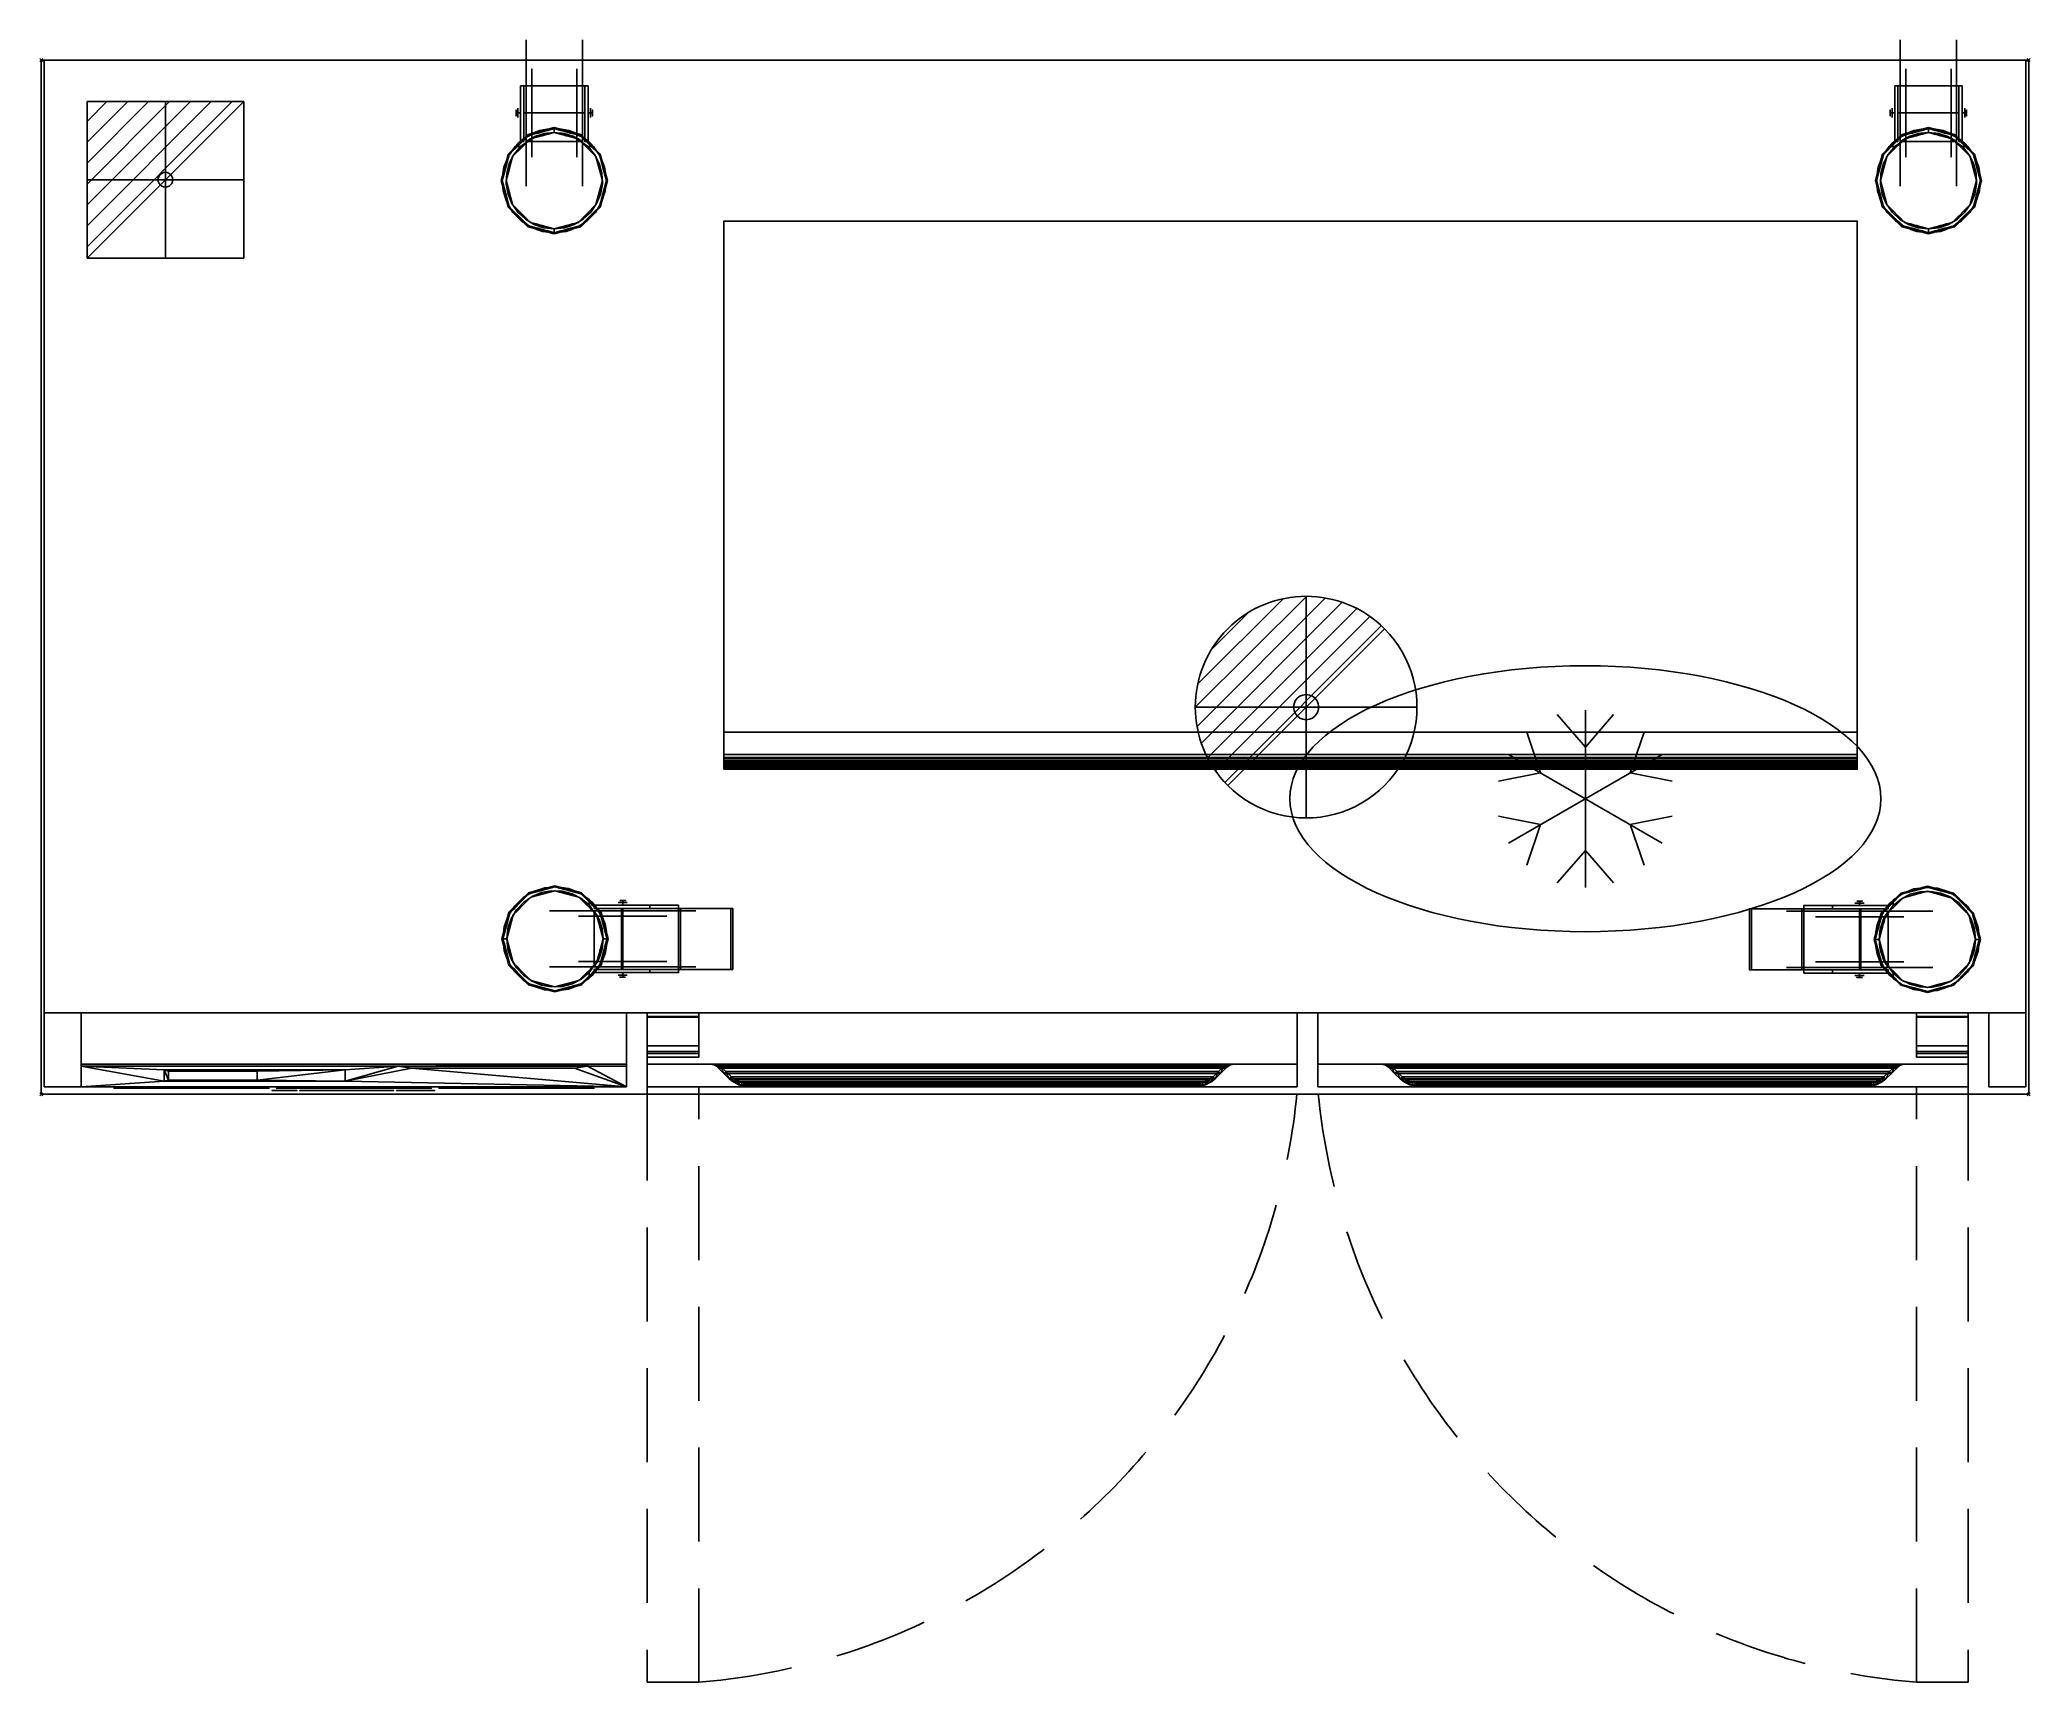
# Model space of a CAD drawing. Header units: millimetres. Extents: x -1 to 1346, y -1098 to 14.
import ezdxf

# ---------------------------------------------------------------- set-up
doc = ezdxf.new("R2010")
doc.units = ezdxf.units.MM
doc.header["$PDMODE"] = 3
doc.linetypes.add('NASCOSTA', pattern=[9.525, 6.35, -3.175])
for name, color, linetype in [('IQ_200_2D', 1, 'Continuous'), ('IQ_200_3D', 1, 'Continuous'), ('IQ_204_2D', 7, 'Continuous'), ('IQ_204_3D', 7, 'Continuous'), ('IQ_BLACK_3D', 250, 'Continuous'), ('IQ_BLUE_3D', 5, 'Continuous'), ('IQ_CON_DRAIN_INT', 7, 'Continuous'), ('IQ_CON_ELECTRICITY_INT', 7, 'Continuous'), ('IQ_DARKGRAY_3D', 252, 'Continuous'), ('IQ_GRAY_3D', 9, 'Continuous'), ('IQ_INS_3D', 3, 'Continuous')]:
    doc.layers.add(name, color=color, linetype=linetype)

# ---------------------------------------------------------------- blocks, each defined once
blk = doc.blocks.new('hpp_cutout_2c_l_2d')
at = {"layer": 'IQ_200_2D'}
for p, q in [((462, -109), (1229, -109)), ((462, -480), (462, -109)), ((1229, -109), (1229, -480)), ((462, -455), (1229, -455)), ((1229, -480), (462, -480))]:
    blk.add_line(p, q, dxfattribs=at)
blk = doc.blocks.new('hpp_cutout_2c_l_3d')
at = {"layer": 'IQ_200_3D'}
mesh = blk.add_polyface(dxfattribs=at)
corners = [(1345, 0, 50), (0, 0, 50), (0, -700, 50), (1345, -700, 50)]
mesh.append_faces([[corners[k] for k in face] for face in [(0, 1, 2, 3)]])
mesh = blk.add_polyface(dxfattribs=at)
corners = [(1345, -700, 0), (0, -700, 0), (0, 0, 0), (1345, 0, 0)]
mesh.append_faces([[corners[k] for k in face] for face in [(0, 1, 2, 3)]])
mesh = blk.add_polyface(dxfattribs=at)
corners = [(1345, 0, 0), (0, 0, 0), (0, 0, 50), (1345, 0, 50)]
mesh.append_faces([[corners[k] for k in face] for face in [(0, 1, 2, 3)]])
mesh = blk.add_polyface(dxfattribs=at)
corners = [(0, 0, 0), (0, -700, 0), (0, -700, 50), (0, 0, 50)]
mesh.append_faces([[corners[k] for k in face] for face in [(0, 1, 2, 3)]])
mesh = blk.add_polyface(dxfattribs=at)
corners = [(1345, 0, 0), (1345, -700, 0), (1345, -700, 50), (1345, 0, 50)]
mesh.append_faces([[corners[k] for k in face] for face in [(0, 1, 2, 3)]])
mesh = blk.add_polyface(dxfattribs=at)
corners = [(462, -480, 87), (462, -479.7, 89.6), (462, -478.7, 92), (462, -477.1, 94.1), (462, -475, 95.7), (462, -472.6, 96.7), (462, -470, 97), (462, -455, 97), (462, -455, 95), (462, -470, 95), (462, -472.1, 94.7), (462, -474, 93.9), (462, -475.7, 92.7), (462, -476.9, 91), (462, -477.7, 89.1), (462, -478, 87), (462, -478, 80), (462, -109, 80), (462, -109, 50), (462, -480, 50)]
mesh.append_faces([[corners[k] for k in face] for face in [(9, 7, 8)]], dxfattribs={"vtx0": -1})
mesh.append_faces([[corners[k] for k in face] for face in [(0, 15, 16, 19), (1, 14, 15, 0), (14, 1, 2, 13), (13, 2, 3)]], dxfattribs={"vtx0": -1, "vtx2": -1})
mesh.append_faces([[corners[k] for k in face] for face in [(11, 12, 4, 5), (3, 4, 12, 13), (10, 11, 5, 6), (6, 7, 9, 10)]], dxfattribs={"vtx1": -1, "vtx3": -1})
mesh.append_faces([[corners[k] for k in face] for face in [(16, 17, 18, 19)]], dxfattribs={"vtx3": -1})
mesh = blk.add_polyface(dxfattribs=at)
corners = [(1229, -480, 50), (462, -480, 50), (462, -109, 50), (1229, -109, 50)]
mesh.append_faces([[corners[k] for k in face] for face in [(0, 1, 2, 3)]])
mesh = blk.add_polyface(dxfattribs=at)
corners = [(1229, -109, 50), (462, -109, 50), (462, -109, 80), (1229, -109, 80)]
mesh.append_faces([[corners[k] for k in face] for face in [(0, 1, 2, 3)]])
mesh = blk.add_polyface(dxfattribs=at)
corners = [(1229, -109, 80), (462, -109, 80), (462, -478, 80), (1229, -478, 80)]
mesh.append_faces([[corners[k] for k in face] for face in [(0, 1, 2, 3)]])
mesh = blk.add_polyface(dxfattribs=at)
corners = [(1229, -480, 87), (1229, -480, 50), (1229, -109, 50), (1229, -109, 80), (1229, -478, 80), (1229, -478, 87), (1229, -477.7, 89.1), (1229, -476.9, 91), (1229, -475.7, 92.7), (1229, -474, 93.9), (1229, -472.1, 94.7), (1229, -470, 95), (1229, -455, 95), (1229, -455, 97), (1229, -470, 97), (1229, -472.6, 96.7), (1229, -475, 95.7), (1229, -477.1, 94.1), (1229, -478.7, 92), (1229, -479.7, 89.6)]
mesh.append_faces([[corners[k] for k in face] for face in [(4, 1, 2, 3)]], dxfattribs={"vtx0": -1})
mesh.append_faces([[corners[k] for k in face] for face in [(0, 5, 19)]], dxfattribs={"vtx0": -1, "vtx1": -1})
mesh.append_faces([[corners[k] for k in face] for face in [(9, 15, 16, 8), (17, 7, 8, 16), (15, 9, 10, 14), (11, 13, 14, 10), (6, 18, 19, 5), (18, 6, 7, 17)]], dxfattribs={"vtx0": -1, "vtx2": -1})
mesh.append_faces([[corners[k] for k in face] for face in [(4, 5, 0, 1)]], dxfattribs={"vtx1": -1, "vtx3": -1})
mesh.append_faces([[corners[k] for k in face] for face in [(11, 12, 13)]], dxfattribs={"vtx2": -1})
mesh = blk.add_polyface(dxfattribs=at)
corners = [(1229, -470, 95), (462, -470, 95), (462, -455, 95), (1229, -455, 95)]
mesh.append_faces([[corners[k] for k in face] for face in [(0, 1, 2, 3)]])
mesh = blk.add_polyface(dxfattribs=at)
corners = [(1229, -455, 95), (462, -455, 95), (462, -455, 97), (1229, -455, 97)]
mesh.append_faces([[corners[k] for k in face] for face in [(0, 1, 2, 3)]])
mesh = blk.add_polyface(dxfattribs=at)
corners = [(1229, -455, 97), (462, -455, 97), (462, -470, 97), (1229, -470, 97)]
mesh.append_faces([[corners[k] for k in face] for face in [(0, 1, 2, 3)]])
mesh = blk.add_polyface(dxfattribs=at)
corners = [(1229, -470, 95), (1229, -472.1, 94.7), (1229, -474, 93.9), (1229, -475.7, 92.7), (1229, -476.9, 91), (1229, -477.7, 89.1), (1229, -478, 87), (462, -478, 87), (462, -477.7, 89.1), (462, -476.9, 91), (462, -475.7, 92.7), (462, -474, 93.9), (462, -472.1, 94.7), (462, -470, 95)]
mesh.append_faces([[corners[k] for k in face] for face in [(8, 5, 6, 7)]], dxfattribs={"vtx0": -1})
mesh.append_faces([[corners[k] for k in face] for face in [(9, 4, 5, 8), (4, 9, 10, 3), (12, 1, 2, 11), (3, 10, 11, 2)]], dxfattribs={"vtx0": -1, "vtx2": -1})
mesh.append_faces([[corners[k] for k in face] for face in [(13, 0, 1, 12)]], dxfattribs={"vtx2": -1})
mesh = blk.add_polyface(dxfattribs=at)
corners = [(1229, -480, 87), (1229, -479.7, 89.6), (1229, -478.7, 92), (1229, -477.1, 94.1), (1229, -475, 95.7), (1229, -472.6, 96.7), (1229, -470, 97), (462, -470, 97), (462, -472.6, 96.7), (462, -475, 95.7), (462, -477.1, 94.1), (462, -478.7, 92), (462, -479.7, 89.6), (462, -480, 87)]
mesh.append_faces([[corners[k] for k in face] for face in [(1, 12, 13, 0)]], dxfattribs={"vtx0": -1})
mesh.append_faces([[corners[k] for k in face] for face in [(5, 8, 9, 4), (4, 9, 10, 3), (2, 11, 12, 1), (11, 2, 3, 10)]], dxfattribs={"vtx0": -1, "vtx2": -1})
mesh.append_faces([[corners[k] for k in face] for face in [(6, 7, 8, 5)]], dxfattribs={"vtx2": -1})
mesh = blk.add_polyface(dxfattribs=at)
corners = [(1229, -478, 80), (462, -478, 80), (462, -478, 87), (1229, -478, 87)]
mesh.append_faces([[corners[k] for k in face] for face in [(0, 1, 2, 3)]])
mesh = blk.add_polyface(dxfattribs=at)
corners = [(1229, -480, 87), (462, -480, 87), (462, -480, 50), (1229, -480, 50)]
mesh.append_faces([[corners[k] for k in face] for face in [(0, 1, 2, 3)]])
mesh = blk.add_polyface(dxfattribs=at)
corners = [(1345, -700, 50), (0, -700, 50), (0, -700, 0), (1345, -700, 0)]
mesh.append_faces([[corners[k] for k in face] for face in [(0, 1, 2, 3)]])
blk = doc.blocks.new('hpp_elx_bi_tn_l')
at = {"layer": 'IQ_200_3D'}
mesh = blk.add_polyface(dxfattribs=at)
corners = [(0, -50, 568.8), (0, -34.6, 626.3), (0, -34.6, 675), (0, 0, 675), (0, 0, 47), (0, -50, 47)]
mesh.append_faces([[corners[k] for k in face] for face in [(1, 3, 0)]], dxfattribs={"vtx0": -1, "vtx1": -1})
mesh.append_faces([[corners[k] for k in face] for face in [(4, 5, 0, 3), (1, 2, 3)]], dxfattribs={"vtx2": -1})
mesh = blk.add_polyface(dxfattribs=at)
corners = [(369, -50, 47), (0, -50, 47), (0, 0, 47), (369, 0, 47)]
mesh.append_faces([[corners[k] for k in face] for face in [(0, 1, 2, 3)]])
mesh = blk.add_polyface(dxfattribs=at)
corners = [(369, 0, 675), (0, 0, 675), (0, -34.6, 675), (369, -34.6, 675)]
mesh.append_faces([[corners[k] for k in face] for face in [(0, 1, 2, 3)]])
mesh = blk.add_polyface(dxfattribs=at)
corners = [(369, -50, 568.8), (369, -50, 47), (369, 0, 47), (369, 0, 675), (369, -34.6, 675), (369, -34.6, 626.3)]
mesh.append_faces([[corners[k] for k in face] for face in [(3, 5, 0)]], dxfattribs={"vtx0": -1, "vtx2": -1})
mesh.append_faces([[corners[k] for k in face] for face in [(3, 4, 5)]], dxfattribs={"vtx2": -1})
mesh.append_faces([[corners[k] for k in face] for face in [(0, 1, 2, 3)]], dxfattribs={"vtx3": -1})
mesh = blk.add_polyface(dxfattribs=at)
corners = [(369, -34.6, 675), (0, -34.6, 675), (0, -34.6, 626.3), (369, -34.6, 626.3)]
mesh.append_faces([[corners[k] for k in face] for face in [(0, 1, 2, 3)]])
mesh = blk.add_polyface(dxfattribs=at)
corners = [(369, -50, 47), (0, -50, 47), (0, -50, 568.8), (369, -50, 568.8)]
mesh.append_faces([[corners[k] for k in face] for face in [(0, 1, 2, 3)]])
at = {"layer": 'IQ_BLACK_3D'}
mesh = blk.add_polyface(dxfattribs=at)
corners = [(119.1, -45.5, 585.8), (119.1, -39.4, 608.5), (59.1, -39.4, 608.5), (59.1, -45.5, 585.8)]
mesh.append_faces([[corners[k] for k in face] for face in [(0, 1, 2, 3)]])
mesh = blk.add_polyface(dxfattribs=at)
corners = [(22, -51, 557.6), (22, -51, 549.6), (127, -51, 549.6), (127, -51, 557.6)]
mesh.append_faces([[corners[k] for k in face] for face in [(0, 1, 2, 3)]])
mesh = blk.add_polyface(dxfattribs=at)
corners = [(22, -51, 545.6), (22, -51, 537.6), (127, -51, 537.6), (127, -51, 545.6)]
mesh.append_faces([[corners[k] for k in face] for face in [(0, 1, 2, 3)]])
mesh = blk.add_polyface(dxfattribs=at)
corners = [(22, -51, 533.6), (22, -51, 525.6), (127, -51, 525.6), (127, -51, 533.6)]
mesh.append_faces([[corners[k] for k in face] for face in [(0, 1, 2, 3)]])
mesh = blk.add_polyface(dxfattribs=at)
corners = [(22, -51, 521.6), (22, -51, 513.6), (127, -51, 513.6), (127, -51, 521.6)]
mesh.append_faces([[corners[k] for k in face] for face in [(0, 1, 2, 3)]])
mesh = blk.add_polyface(dxfattribs=at)
corners = [(22, -51, 509.6), (22, -51, 501.6), (127, -51, 501.6), (127, -51, 509.6)]
mesh.append_faces([[corners[k] for k in face] for face in [(0, 1, 2, 3)]])
mesh = blk.add_polyface(dxfattribs=at)
corners = [(22, -51, 497.6), (22, -51, 489.6), (127, -51, 489.6), (127, -51, 497.6)]
mesh.append_faces([[corners[k] for k in face] for face in [(0, 1, 2, 3)]])
mesh = blk.add_polyface(dxfattribs=at)
corners = [(22, -51, 485.6), (22, -51, 477.6), (127, -51, 477.6), (127, -51, 485.6)]
mesh.append_faces([[corners[k] for k in face] for face in [(0, 1, 2, 3)]])
mesh = blk.add_polyface(dxfattribs=at)
corners = [(22, -51, 473.6), (22, -51, 465.6), (127, -51, 465.6), (127, -51, 473.6)]
mesh.append_faces([[corners[k] for k in face] for face in [(0, 1, 2, 3)]])
mesh = blk.add_polyface(dxfattribs=at)
corners = [(22, -51, 461.6), (22, -51, 453.6), (127, -51, 453.6), (127, -51, 461.6)]
mesh.append_faces([[corners[k] for k in face] for face in [(0, 1, 2, 3)]])
mesh = blk.add_polyface(dxfattribs=at)
corners = [(22, -51, 449.6), (22, -51, 441.6), (127, -51, 441.6), (127, -51, 449.6)]
mesh.append_faces([[corners[k] for k in face] for face in [(0, 1, 2, 3)]])
mesh = blk.add_polyface(dxfattribs=at)
corners = [(22, -51, 437.6), (22, -51, 429.6), (127, -51, 429.6), (127, -51, 437.6)]
mesh.append_faces([[corners[k] for k in face] for face in [(0, 1, 2, 3)]])
mesh = blk.add_polyface(dxfattribs=at)
corners = [(22, -51, 425.6), (22, -51, 417.6), (127, -51, 417.6), (127, -51, 425.6)]
mesh.append_faces([[corners[k] for k in face] for face in [(0, 1, 2, 3)]])
mesh = blk.add_polyface(dxfattribs=at)
corners = [(22, -51, 413.6), (22, -51, 405.6), (127, -51, 405.6), (127, -51, 413.6)]
mesh.append_faces([[corners[k] for k in face] for face in [(0, 1, 2, 3)]])
mesh = blk.add_polyface(dxfattribs=at)
corners = [(22, -51, 401.6), (22, -51, 393.6), (127, -51, 393.6), (127, -51, 401.6)]
mesh.append_faces([[corners[k] for k in face] for face in [(0, 1, 2, 3)]])
mesh = blk.add_polyface(dxfattribs=at)
corners = [(22, -51, 389.6), (22, -51, 381.6), (127, -51, 381.6), (127, -51, 389.6)]
mesh.append_faces([[corners[k] for k in face] for face in [(0, 1, 2, 3)]])
mesh = blk.add_polyface(dxfattribs=at)
corners = [(22, -51, 377.6), (22, -51, 369.6), (127, -51, 369.6), (127, -51, 377.6)]
mesh.append_faces([[corners[k] for k in face] for face in [(0, 1, 2, 3)]])
mesh = blk.add_polyface(dxfattribs=at)
corners = [(22, -51, 151.5), (22, -51, 143.5), (127, -51, 143.5), (127, -51, 151.5)]
mesh.append_faces([[corners[k] for k in face] for face in [(0, 1, 2, 3)]])
mesh = blk.add_polyface(dxfattribs=at)
corners = [(22, -51, 139.5), (22, -51, 131.5), (127, -51, 131.5), (127, -51, 139.5)]
mesh.append_faces([[corners[k] for k in face] for face in [(0, 1, 2, 3)]])
mesh = blk.add_polyface(dxfattribs=at)
corners = [(22, -51, 127.5), (22, -51, 119.5), (127, -51, 119.5), (127, -51, 127.5)]
mesh.append_faces([[corners[k] for k in face] for face in [(0, 1, 2, 3)]])
mesh = blk.add_polyface(dxfattribs=at)
corners = [(22, -51, 115.5), (22, -51, 107.5), (127, -51, 107.5), (127, -51, 115.5)]
mesh.append_faces([[corners[k] for k in face] for face in [(0, 1, 2, 3)]])
mesh = blk.add_polyface(dxfattribs=at)
corners = [(22, -51, 103.5), (22, -51, 95.5), (127, -51, 95.5), (127, -51, 103.5)]
mesh.append_faces([[corners[k] for k in face] for face in [(0, 1, 2, 3)]])
mesh = blk.add_polyface(dxfattribs=at)
corners = [(22, -51, 91.5), (22, -51, 83.5), (127, -51, 83.5), (127, -51, 91.5)]
mesh.append_faces([[corners[k] for k in face] for face in [(0, 1, 2, 3)]])
mesh = blk.add_polyface(dxfattribs=at)
corners = [(22, -51, 79.5), (22, -51, 71.5), (127, -51, 71.5), (127, -51, 79.5)]
mesh.append_faces([[corners[k] for k in face] for face in [(0, 1, 2, 3)]])
mesh = blk.add_polyface(dxfattribs=at)
corners = [(22, -51, 67.5), (22, -51, 59.5), (127, -51, 59.5), (127, -51, 67.5)]
mesh.append_faces([[corners[k] for k in face] for face in [(0, 1, 2, 3)]])
mesh = blk.add_polyface(dxfattribs=at)
corners = [(22, -51, 247.6), (22, -51, 239.6), (127, -51, 239.6), (127, -51, 247.6)]
mesh.append_faces([[corners[k] for k in face] for face in [(0, 1, 2, 3)]])
mesh = blk.add_polyface(dxfattribs=at)
corners = [(22, -51, 235.6), (22, -51, 227.6), (127, -51, 227.6), (127, -51, 235.6)]
mesh.append_faces([[corners[k] for k in face] for face in [(0, 1, 2, 3)]])
mesh = blk.add_polyface(dxfattribs=at)
corners = [(22, -51, 223.6), (22, -51, 215.5), (127, -51, 215.5), (127, -51, 223.6)]
mesh.append_faces([[corners[k] for k in face] for face in [(0, 1, 2, 3)]])
mesh = blk.add_polyface(dxfattribs=at)
corners = [(22, -51, 211.5), (22, -51, 203.5), (127, -51, 203.5), (127, -51, 211.5)]
mesh.append_faces([[corners[k] for k in face] for face in [(0, 1, 2, 3)]])
mesh = blk.add_polyface(dxfattribs=at)
corners = [(22, -51, 199.5), (22, -51, 191.5), (127, -51, 191.5), (127, -51, 199.5)]
mesh.append_faces([[corners[k] for k in face] for face in [(0, 1, 2, 3)]])
mesh = blk.add_polyface(dxfattribs=at)
corners = [(22, -51, 187.5), (22, -51, 179.5), (127, -51, 179.5), (127, -51, 187.5)]
mesh.append_faces([[corners[k] for k in face] for face in [(0, 1, 2, 3)]])
mesh = blk.add_polyface(dxfattribs=at)
corners = [(22, -51, 175.5), (22, -51, 167.5), (127, -51, 167.5), (127, -51, 175.5)]
mesh.append_faces([[corners[k] for k in face] for face in [(0, 1, 2, 3)]])
mesh = blk.add_polyface(dxfattribs=at)
corners = [(22, -51, 163.5), (22, -51, 155.5), (127, -51, 155.5), (127, -51, 163.5)]
mesh.append_faces([[corners[k] for k in face] for face in [(0, 1, 2, 3)]])
mesh = blk.add_polyface(dxfattribs=at)
corners = [(132, -51, 461.6), (132, -51, 453.6), (237, -51, 453.6), (237, -51, 461.6)]
mesh.append_faces([[corners[k] for k in face] for face in [(0, 1, 2, 3)]])
mesh = blk.add_polyface(dxfattribs=at)
corners = [(132, -51, 449.6), (132, -51, 441.6), (237, -51, 441.6), (237, -51, 449.6)]
mesh.append_faces([[corners[k] for k in face] for face in [(0, 1, 2, 3)]])
mesh = blk.add_polyface(dxfattribs=at)
corners = [(132, -51, 437.6), (132, -51, 429.6), (237, -51, 429.6), (237, -51, 437.6)]
mesh.append_faces([[corners[k] for k in face] for face in [(0, 1, 2, 3)]])
mesh = blk.add_polyface(dxfattribs=at)
corners = [(132, -51, 425.6), (132, -51, 417.6), (237, -51, 417.6), (237, -51, 425.6)]
mesh.append_faces([[corners[k] for k in face] for face in [(0, 1, 2, 3)]])
mesh = blk.add_polyface(dxfattribs=at)
corners = [(132, -51, 413.6), (132, -51, 405.6), (237, -51, 405.6), (237, -51, 413.6)]
mesh.append_faces([[corners[k] for k in face] for face in [(0, 1, 2, 3)]])
mesh = blk.add_polyface(dxfattribs=at)
corners = [(132, -51, 401.6), (132, -51, 393.6), (237, -51, 393.6), (237, -51, 401.6)]
mesh.append_faces([[corners[k] for k in face] for face in [(0, 1, 2, 3)]])
mesh = blk.add_polyface(dxfattribs=at)
corners = [(132, -51, 389.6), (132, -51, 381.6), (237, -51, 381.6), (237, -51, 389.6)]
mesh.append_faces([[corners[k] for k in face] for face in [(0, 1, 2, 3)]])
mesh = blk.add_polyface(dxfattribs=at)
corners = [(132, -51, 557.6), (132, -51, 549.6), (237, -51, 549.6), (237, -51, 557.6)]
mesh.append_faces([[corners[k] for k in face] for face in [(0, 1, 2, 3)]])
mesh = blk.add_polyface(dxfattribs=at)
corners = [(132, -51, 545.6), (132, -51, 537.6), (237, -51, 537.6), (237, -51, 545.6)]
mesh.append_faces([[corners[k] for k in face] for face in [(0, 1, 2, 3)]])
mesh = blk.add_polyface(dxfattribs=at)
corners = [(132, -51, 533.6), (132, -51, 525.6), (237, -51, 525.6), (237, -51, 533.6)]
mesh.append_faces([[corners[k] for k in face] for face in [(0, 1, 2, 3)]])
mesh = blk.add_polyface(dxfattribs=at)
corners = [(132, -51, 521.6), (132, -51, 513.6), (237, -51, 513.6), (237, -51, 521.6)]
mesh.append_faces([[corners[k] for k in face] for face in [(0, 1, 2, 3)]])
mesh = blk.add_polyface(dxfattribs=at)
corners = [(132, -51, 509.6), (132, -51, 501.6), (237, -51, 501.6), (237, -51, 509.6)]
mesh.append_faces([[corners[k] for k in face] for face in [(0, 1, 2, 3)]])
mesh = blk.add_polyface(dxfattribs=at)
corners = [(132, -51, 497.6), (132, -51, 489.6), (237, -51, 489.6), (237, -51, 497.6)]
mesh.append_faces([[corners[k] for k in face] for face in [(0, 1, 2, 3)]])
mesh = blk.add_polyface(dxfattribs=at)
corners = [(132, -51, 485.6), (132, -51, 477.6), (237, -51, 477.6), (237, -51, 485.6)]
mesh.append_faces([[corners[k] for k in face] for face in [(0, 1, 2, 3)]])
mesh = blk.add_polyface(dxfattribs=at)
corners = [(132, -51, 473.6), (132, -51, 465.6), (237, -51, 465.6), (237, -51, 473.6)]
mesh.append_faces([[corners[k] for k in face] for face in [(0, 1, 2, 3)]])
mesh = blk.add_polyface(dxfattribs=at)
corners = [(132, -51, 235.6), (132, -51, 227.6), (237, -51, 227.6), (237, -51, 235.6)]
mesh.append_faces([[corners[k] for k in face] for face in [(0, 1, 2, 3)]])
mesh = blk.add_polyface(dxfattribs=at)
corners = [(132, -51, 223.6), (132, -51, 215.5), (237, -51, 215.5), (237, -51, 223.6)]
mesh.append_faces([[corners[k] for k in face] for face in [(0, 1, 2, 3)]])
mesh = blk.add_polyface(dxfattribs=at)
corners = [(132, -51, 211.5), (132, -51, 203.5), (237, -51, 203.5), (237, -51, 211.5)]
mesh.append_faces([[corners[k] for k in face] for face in [(0, 1, 2, 3)]])
mesh = blk.add_polyface(dxfattribs=at)
corners = [(132, -51, 199.5), (132, -51, 191.5), (237, -51, 191.5), (237, -51, 199.5)]
mesh.append_faces([[corners[k] for k in face] for face in [(0, 1, 2, 3)]])
mesh = blk.add_polyface(dxfattribs=at)
corners = [(132, -51, 187.5), (132, -51, 179.5), (237, -51, 179.5), (237, -51, 187.5)]
mesh.append_faces([[corners[k] for k in face] for face in [(0, 1, 2, 3)]])
mesh = blk.add_polyface(dxfattribs=at)
corners = [(132, -51, 175.5), (132, -51, 167.5), (237, -51, 167.5), (237, -51, 175.5)]
mesh.append_faces([[corners[k] for k in face] for face in [(0, 1, 2, 3)]])
mesh = blk.add_polyface(dxfattribs=at)
corners = [(132, -51, 163.5), (132, -51, 155.5), (237, -51, 155.5), (237, -51, 163.5)]
mesh.append_faces([[corners[k] for k in face] for face in [(0, 1, 2, 3)]])
mesh = blk.add_polyface(dxfattribs=at)
corners = [(132, -51, 151.5), (132, -51, 143.5), (237, -51, 143.5), (237, -51, 151.5)]
mesh.append_faces([[corners[k] for k in face] for face in [(0, 1, 2, 3)]])
mesh = blk.add_polyface(dxfattribs=at)
corners = [(132, -51, 139.5), (132, -51, 131.5), (237, -51, 131.5), (237, -51, 139.5)]
mesh.append_faces([[corners[k] for k in face] for face in [(0, 1, 2, 3)]])
mesh = blk.add_polyface(dxfattribs=at)
corners = [(132, -51, 127.5), (132, -51, 119.5), (237, -51, 119.5), (237, -51, 127.5)]
mesh.append_faces([[corners[k] for k in face] for face in [(0, 1, 2, 3)]])
mesh = blk.add_polyface(dxfattribs=at)
corners = [(132, -51, 115.5), (132, -51, 107.5), (237, -51, 107.5), (237, -51, 115.5)]
mesh.append_faces([[corners[k] for k in face] for face in [(0, 1, 2, 3)]])
mesh = blk.add_polyface(dxfattribs=at)
corners = [(132, -51, 103.5), (132, -51, 95.5), (237, -51, 95.5), (237, -51, 103.5)]
mesh.append_faces([[corners[k] for k in face] for face in [(0, 1, 2, 3)]])
mesh = blk.add_polyface(dxfattribs=at)
corners = [(132, -51, 91.5), (132, -51, 83.5), (237, -51, 83.5), (237, -51, 91.5)]
mesh.append_faces([[corners[k] for k in face] for face in [(0, 1, 2, 3)]])
mesh = blk.add_polyface(dxfattribs=at)
corners = [(132, -51, 79.5), (132, -51, 71.5), (237, -51, 71.5), (237, -51, 79.5)]
mesh.append_faces([[corners[k] for k in face] for face in [(0, 1, 2, 3)]])
mesh = blk.add_polyface(dxfattribs=at)
corners = [(132, -51, 67.5), (132, -51, 59.5), (237, -51, 59.5), (237, -51, 67.5)]
mesh.append_faces([[corners[k] for k in face] for face in [(0, 1, 2, 3)]])
mesh = blk.add_polyface(dxfattribs=at)
corners = [(242, -51, 557.6), (242, -51, 549.6), (347, -51, 549.6), (347, -51, 557.6)]
mesh.append_faces([[corners[k] for k in face] for face in [(0, 1, 2, 3)]])
mesh = blk.add_polyface(dxfattribs=at)
corners = [(242, -51, 545.6), (242, -51, 537.6), (347, -51, 537.6), (347, -51, 545.6)]
mesh.append_faces([[corners[k] for k in face] for face in [(0, 1, 2, 3)]])
mesh = blk.add_polyface(dxfattribs=at)
corners = [(242, -51, 533.6), (242, -51, 525.6), (347, -51, 525.6), (347, -51, 533.6)]
mesh.append_faces([[corners[k] for k in face] for face in [(0, 1, 2, 3)]])
mesh = blk.add_polyface(dxfattribs=at)
corners = [(242, -51, 521.6), (242, -51, 513.6), (347, -51, 513.6), (347, -51, 521.6)]
mesh.append_faces([[corners[k] for k in face] for face in [(0, 1, 2, 3)]])
mesh = blk.add_polyface(dxfattribs=at)
corners = [(242, -51, 509.6), (242, -51, 501.6), (347, -51, 501.6), (347, -51, 509.6)]
mesh.append_faces([[corners[k] for k in face] for face in [(0, 1, 2, 3)]])
mesh = blk.add_polyface(dxfattribs=at)
corners = [(242, -51, 497.6), (242, -51, 489.6), (347, -51, 489.6), (347, -51, 497.6)]
mesh.append_faces([[corners[k] for k in face] for face in [(0, 1, 2, 3)]])
mesh = blk.add_polyface(dxfattribs=at)
corners = [(242, -51, 485.6), (242, -51, 477.6), (347, -51, 477.6), (347, -51, 485.6)]
mesh.append_faces([[corners[k] for k in face] for face in [(0, 1, 2, 3)]])
mesh = blk.add_polyface(dxfattribs=at)
corners = [(242, -51, 473.6), (242, -51, 465.6), (347, -51, 465.6), (347, -51, 473.6)]
mesh.append_faces([[corners[k] for k in face] for face in [(0, 1, 2, 3)]])
mesh = blk.add_polyface(dxfattribs=at)
corners = [(242, -51, 461.6), (242, -51, 453.6), (347, -51, 453.6), (347, -51, 461.6)]
mesh.append_faces([[corners[k] for k in face] for face in [(0, 1, 2, 3)]])
mesh = blk.add_polyface(dxfattribs=at)
corners = [(242, -51, 449.6), (242, -51, 441.6), (347, -51, 441.6), (347, -51, 449.6)]
mesh.append_faces([[corners[k] for k in face] for face in [(0, 1, 2, 3)]])
mesh = blk.add_polyface(dxfattribs=at)
corners = [(242, -51, 437.6), (242, -51, 429.6), (347, -51, 429.6), (347, -51, 437.6)]
mesh.append_faces([[corners[k] for k in face] for face in [(0, 1, 2, 3)]])
mesh = blk.add_polyface(dxfattribs=at)
corners = [(242, -51, 425.6), (242, -51, 417.6), (347, -51, 417.6), (347, -51, 425.6)]
mesh.append_faces([[corners[k] for k in face] for face in [(0, 1, 2, 3)]])
mesh = blk.add_polyface(dxfattribs=at)
corners = [(242, -51, 413.6), (242, -51, 405.6), (347, -51, 405.6), (347, -51, 413.6)]
mesh.append_faces([[corners[k] for k in face] for face in [(0, 1, 2, 3)]])
mesh = blk.add_polyface(dxfattribs=at)
corners = [(242, -51, 401.6), (242, -51, 393.6), (347, -51, 393.6), (347, -51, 401.6)]
mesh.append_faces([[corners[k] for k in face] for face in [(0, 1, 2, 3)]])
mesh = blk.add_polyface(dxfattribs=at)
corners = [(242, -51, 389.6), (242, -51, 381.6), (347, -51, 381.6), (347, -51, 389.6)]
mesh.append_faces([[corners[k] for k in face] for face in [(0, 1, 2, 3)]])
mesh = blk.add_polyface(dxfattribs=at)
corners = [(242, -51, 377.6), (242, -51, 369.6), (347, -51, 369.6), (347, -51, 377.6)]
mesh.append_faces([[corners[k] for k in face] for face in [(0, 1, 2, 3)]])
mesh = blk.add_polyface(dxfattribs=at)
corners = [(242, -51, 247.6), (242, -51, 239.6), (347, -51, 239.6), (347, -51, 247.6)]
mesh.append_faces([[corners[k] for k in face] for face in [(0, 1, 2, 3)]])
mesh = blk.add_polyface(dxfattribs=at)
corners = [(242, -51, 235.6), (242, -51, 227.6), (347, -51, 227.6), (347, -51, 235.6)]
mesh.append_faces([[corners[k] for k in face] for face in [(0, 1, 2, 3)]])
mesh = blk.add_polyface(dxfattribs=at)
corners = [(242, -51, 223.6), (242, -51, 215.5), (347, -51, 215.5), (347, -51, 223.6)]
mesh.append_faces([[corners[k] for k in face] for face in [(0, 1, 2, 3)]])
mesh = blk.add_polyface(dxfattribs=at)
corners = [(242, -51, 211.5), (242, -51, 203.5), (347, -51, 203.5), (347, -51, 211.5)]
mesh.append_faces([[corners[k] for k in face] for face in [(0, 1, 2, 3)]])
mesh = blk.add_polyface(dxfattribs=at)
corners = [(242, -51, 199.5), (242, -51, 191.5), (347, -51, 191.5), (347, -51, 199.5)]
mesh.append_faces([[corners[k] for k in face] for face in [(0, 1, 2, 3)]])
mesh = blk.add_polyface(dxfattribs=at)
corners = [(242, -51, 187.5), (242, -51, 179.5), (347, -51, 179.5), (347, -51, 187.5)]
mesh.append_faces([[corners[k] for k in face] for face in [(0, 1, 2, 3)]])
mesh = blk.add_polyface(dxfattribs=at)
corners = [(242, -51, 175.5), (242, -51, 167.5), (347, -51, 167.5), (347, -51, 175.5)]
mesh.append_faces([[corners[k] for k in face] for face in [(0, 1, 2, 3)]])
mesh = blk.add_polyface(dxfattribs=at)
corners = [(242, -51, 163.5), (242, -51, 155.5), (347, -51, 155.5), (347, -51, 163.5)]
mesh.append_faces([[corners[k] for k in face] for face in [(0, 1, 2, 3)]])
mesh = blk.add_polyface(dxfattribs=at)
corners = [(242, -51, 151.5), (242, -51, 143.5), (347, -51, 143.5), (347, -51, 151.5)]
mesh.append_faces([[corners[k] for k in face] for face in [(0, 1, 2, 3)]])
mesh = blk.add_polyface(dxfattribs=at)
corners = [(242, -51, 139.5), (242, -51, 131.5), (347, -51, 131.5), (347, -51, 139.5)]
mesh.append_faces([[corners[k] for k in face] for face in [(0, 1, 2, 3)]])
mesh = blk.add_polyface(dxfattribs=at)
corners = [(242, -51, 127.5), (242, -51, 119.5), (347, -51, 119.5), (347, -51, 127.5)]
mesh.append_faces([[corners[k] for k in face] for face in [(0, 1, 2, 3)]])
mesh = blk.add_polyface(dxfattribs=at)
corners = [(242, -51, 115.5), (242, -51, 107.5), (347, -51, 107.5), (347, -51, 115.5)]
mesh.append_faces([[corners[k] for k in face] for face in [(0, 1, 2, 3)]])
mesh = blk.add_polyface(dxfattribs=at)
corners = [(242, -51, 103.5), (242, -51, 95.5), (347, -51, 95.5), (347, -51, 103.5)]
mesh.append_faces([[corners[k] for k in face] for face in [(0, 1, 2, 3)]])
mesh = blk.add_polyface(dxfattribs=at)
corners = [(242, -51, 91.5), (242, -51, 83.5), (347, -51, 83.5), (347, -51, 91.5)]
mesh.append_faces([[corners[k] for k in face] for face in [(0, 1, 2, 3)]])
mesh = blk.add_polyface(dxfattribs=at)
corners = [(242, -51, 79.5), (242, -51, 71.5), (347, -51, 71.5), (347, -51, 79.5)]
mesh.append_faces([[corners[k] for k in face] for face in [(0, 1, 2, 3)]])
mesh = blk.add_polyface(dxfattribs=at)
corners = [(242, -51, 67.5), (242, -51, 59.5), (347, -51, 59.5), (347, -51, 67.5)]
mesh.append_faces([[corners[k] for k in face] for face in [(0, 1, 2, 3)]])
at = {"layer": 'IQ_BLUE_3D'}
mesh = blk.add_polyface(dxfattribs=at)
corners = [(369, -36, 621.2), (369, -34.6, 626.3), (0, -34.6, 626.3), (0, -36, 621.2), (214.6, -36, 621.2), (223.5, -37.3, 616.3), (333.9, -37.3, 616.3), (342.7, -36, 621.2)]
mesh.append_faces([[corners[k] for k in face] for face in [(5, 6, 7, 4), (2, 3, 4, 1)]], dxfattribs={"vtx2": -1})
mesh.append_faces([[corners[k] for k in face] for face in [(7, 0, 1, 4)]], dxfattribs={"vtx2": -1, "vtx3": -1})
at = {"layer": 'IQ_DARKGRAY_3D'}
mesh = blk.add_polyface(dxfattribs=at)
corners = [(56.1, -38.6, 611.4), (56.1, -46.2, 582.9), (178.7, -46.2, 582.9), (178.7, -38.6, 611.4), (59.1, -45.5, 585.8), (59.1, -39.4, 608.5), (119.1, -39.4, 608.5), (119.1, -45.5, 585.8)]
mesh.append_faces([[corners[k] for k in face] for face in [(5, 0, 4), (1, 4, 0)]], dxfattribs={"vtx0": -1, "vtx1": -1})
mesh.append_faces([[corners[k] for k in face] for face in [(3, 6, 7), (6, 3, 0, 5), (7, 2, 3)]], dxfattribs={"vtx0": -1, "vtx2": -1})
mesh.append_faces([[corners[k] for k in face] for face in [(1, 2, 7, 4)]], dxfattribs={"vtx1": -1, "vtx3": -1})
at = {"layer": 'IQ_GRAY_3D'}
mesh = blk.add_polyface(dxfattribs=at)
corners = [(369, -36, 621.2), (342.7, -36, 621.2), (333.9, -37.3, 616.3), (223.5, -37.3, 616.3), (214.6, -36, 621.2), (0, -36, 621.2), (0, -50, 568.8), (369, -50, 568.8), (56.1, -38.6, 611.4), (178.7, -38.6, 611.4), (178.7, -46.2, 582.9), (56.1, -46.2, 582.9)]
mesh.append_faces([[corners[k] for k in face] for face in [(2, 7, 1), (4, 10, 3), (8, 5, 11), (6, 11, 5)]], dxfattribs={"vtx0": -1, "vtx1": -1})
mesh.append_faces([[corners[k] for k in face] for face in [(7, 3, 10)]], dxfattribs={"vtx0": -1, "vtx1": -1, "vtx2": -1})
mesh.append_faces([[corners[k] for k in face] for face in [(7, 2, 3)]], dxfattribs={"vtx0": -1, "vtx2": -1})
mesh.append_faces([[corners[k] for k in face] for face in [(9, 10, 4)]], dxfattribs={"vtx1": -1, "vtx2": -1})
mesh.append_faces([[corners[k] for k in face] for face in [(8, 9, 4, 5), (10, 11, 6, 7)]], dxfattribs={"vtx1": -1, "vtx3": -1})
mesh.append_faces([[corners[k] for k in face] for face in [(7, 0, 1)]], dxfattribs={"vtx2": -1})
mesh = blk.add_polyface(dxfattribs=at)
corners = [(140.8, -52.6, 266.4), (140.8, -52.6, 269.2), (135.3, -52.6, 269.2), (135.1, -52.6, 269.2), (135.3, -52.6, 266.4), (134.1, -52.6, 266.5), (134.8, -52.6, 269.2), (134.6, -52.6, 269.3), (134.3, -52.6, 269.4), (132.9, -52.6, 266.8), (132, -52.6, 267.2), (133.8, -52.6, 269.6), (133.6, -52.6, 269.8), (131.2, -52.6, 267.9), (133.4, -52.6, 270), (130.6, -52.6, 268.7), (133.2, -52.6, 270.3), (130.2, -52.6, 269.6), (133.1, -52.6, 270.6), (132.9, -52.6, 270.9), (134.1, -52.6, 269.5), (132.8, -52.6, 274), (140.2, -52.6, 274), (140.2, -52.6, 276.9), (132.8, -52.6, 276.9), (132.8, -52.6, 281), (140.6, -52.6, 281), (140.6, -52.6, 283.8), (129.8, -52.6, 283.8), (132.9, -52.6, 271.4), (129.9, -52.6, 270.7), (132.8, -52.6, 271.8), (129.8, -52.6, 271.9), (132.1, -52.6, 256.1), (132.5, -52.6, 254.9), (132.9, -52.6, 255.2), (132.2, -52.6, 256.2), (131.9, -52.6, 255.9), (132, -52.6, 254.7), (133.2, -52.6, 255.7), (132.3, -52.6, 256.4), (133.4, -52.6, 256.1), (132.3, -52.6, 256.7), (130.4, -52.6, 254.7), (131.5, -52.6, 254.7), (131.5, -52.6, 255.8), (130.4, -52.6, 255.8), (129.2, -52.6, 252.6), (130.4, -52.6, 252.6), (131.7, -52.6, 255.8), (129.2, -52.6, 258.6), (130.4, -52.6, 257.5), (133.4, -52.6, 257.2), (132.3, -52.6, 256.9), (133.5, -52.6, 256.7), (132.2, -52.6, 257.1), (133.2, -52.6, 257.7), (132.9, -52.6, 258.1), (132.1, -52.6, 257.3), (132.5, -52.6, 258.4), (131.9, -52.6, 257.4), (132, -52.6, 258.6), (131.7, -52.6, 257.5), (131.5, -52.6, 258.6), (131.5, -52.6, 257.5), (139.8, -52.6, 255.8), (139.8, -52.6, 254.7), (140.7, -52.6, 254.7), (140.9, -52.6, 255.8), (138.6, -52.6, 252.6), (139.8, -52.6, 252.6), (141.1, -52.6, 255.9), (141.9, -52.6, 255), (141.3, -52.6, 255.9), (141.4, -52.6, 256.1), (138.6, -52.6, 258.6), (139.8, -52.6, 257.5), (140.9, -52.6, 257.5), (141.5, -52.6, 258.6), (141, -52.6, 258.6), (141.2, -52.6, 257.5), (142, -52.6, 258.4)]
mesh.append_faces([[corners[k] for k in face] for face in [(11, 9, 20), (18, 15, 16), (21, 32, 31), (54, 42, 41), (60, 61, 62), (71, 72, 73)]], dxfattribs={"vtx0": -1, "vtx1": -1})
mesh.append_faces([[corners[k] for k in face] for face in [(32, 21, 24, 28)]], dxfattribs={"vtx0": -1, "vtx1": -1, "vtx2": -1})
mesh.append_faces([[corners[k] for k in face] for face in [(5, 6, 7), (5, 7, 8, 9), (28, 24, 25), (33, 34, 35, 36), (37, 38, 34, 33), (36, 35, 39, 40), (41, 42, 40, 39), (38, 37, 49), (52, 53, 42, 54), (53, 52, 56), (63, 64, 62, 61), (65, 66, 67, 68), (77, 78, 79, 76), (76, 79, 75), (78, 77, 80, 81)]], dxfattribs={"vtx0": -1, "vtx2": -1})
mesh.append_faces([[corners[k] for k in face] for face in [(8, 20, 9), (74, 73, 72)]], dxfattribs={"vtx1": -1, "vtx2": -1})
mesh.append_faces([[corners[k] for k in face] for face in [(71, 68, 67, 72)]], dxfattribs={"vtx1": -1, "vtx2": -1, "vtx3": -1})
mesh.append_faces([[corners[k] for k in face] for face in [(2, 3, 4, 0), (5, 4, 3, 6), (10, 9, 11, 12), (13, 10, 12, 14), (15, 13, 14, 16), (17, 15, 18, 19), (19, 29, 30, 17), (29, 31, 32, 30), (43, 44, 45, 46), (44, 38, 49, 45), (50, 47, 46, 51), (55, 53, 56, 57), (58, 55, 57, 59), (60, 58, 59, 61), (51, 64, 63, 50), (75, 69, 65, 76)]], dxfattribs={"vtx1": -1, "vtx3": -1})
mesh.append_faces([[corners[k] for k in face] for face in [(0, 1, 2)]], dxfattribs={"vtx2": -1})
mesh.append_faces([[corners[k] for k in face] for face in [(47, 48, 43, 46), (69, 70, 66, 65)]], dxfattribs={"vtx2": -1, "vtx3": -1})
mesh.append_faces([[corners[k] for k in face] for face in [(21, 22, 23, 24), (25, 26, 27, 28)]], dxfattribs={"vtx3": -1})
mesh = blk.add_polyface(dxfattribs=at)
corners = [(143, -52.6, 266.4), (146, -52.6, 266.4), (143, -52.6, 275.6), (146, -52.6, 283.8), (143, -52.6, 283.8), (153, -52.6, 266.2), (153.8, -52.6, 268.7), (153, -52.6, 268.9), (151.6, -52.6, 266.7), (152.3, -52.6, 269.3), (150.3, -52.6, 267.4), (149.3, -52.6, 268.4), (151.8, -52.6, 269.8), (151.3, -52.6, 270.4), (151, -52.6, 271.1), (148.6, -52.6, 269.6), (148.1, -52.6, 271), (150.9, -52.6, 272), (147.9, -52.6, 272.6), (151, -52.6, 274.1), (151.4, -52.6, 275.3), (151.9, -52.6, 275.8), (149.3, -52.6, 277), (148.6, -52.6, 275.8), (148.1, -52.6, 274.4), (151.1, -52.6, 274.7), (152.4, -52.6, 276.2), (150.4, -52.6, 278), (151.6, -52.6, 278.8), (153.1, -52.6, 276.5), (153, -52.6, 279.2), (141.9, -52.6, 255), (140.7, -52.6, 254.7), (142, -52.6, 252.6), (143.4, -52.6, 252.6), (141.4, -52.6, 256.1), (142.3, -52.6, 255.2), (141.6, -52.6, 256.2), (141.7, -52.6, 256.4), (142.8, -52.6, 255.9), (142.9, -52.6, 256.3), (142.6, -52.6, 255.5), (141.7, -52.6, 256.8), (141.7, -52.6, 256.6), (143, -52.6, 256.7), (142.9, -52.6, 257.2), (142.7, -52.6, 257.7), (141.6, -52.6, 257), (142.4, -52.6, 258.1), (141.5, -52.6, 257.2), (141.3, -52.6, 257.4), (142, -52.6, 258.4), (141.2, -52.6, 257.5), (151.6, -52.6, 253.7), (151.9, -52.6, 252.6), (152.6, -52.6, 252.9), (152.1, -52.6, 253.9), (151.1, -52.6, 253.6), (151.1, -52.6, 252.5), (150.6, -52.6, 253.7), (153.3, -52.6, 253.4), (152.5, -52.6, 254.2), (152.8, -52.6, 254.6), (153.8, -52.6, 254.1), (150.1, -52.6, 253.9), (150.3, -52.6, 252.6), (149.5, -52.6, 252.9), (149.7, -52.6, 254.2), (148.9, -52.6, 253.4), (149.4, -52.6, 254.6), (148.4, -52.6, 254.1), (149.2, -52.6, 255.1), (148.1, -52.6, 254.8), (147.9, -52.6, 255.6), (149.1, -52.6, 255.6), (148.1, -52.6, 256.4), (149.2, -52.6, 256.1), (152.5, -52.6, 257), (152.8, -52.6, 256.6), (153.3, -52.6, 257.8), (152.6, -52.6, 258.3), (152.1, -52.6, 257.4), (151.9, -52.6, 258.7), (151.6, -52.6, 257.6), (151.1, -52.6, 258.8), (151.1, -52.6, 257.6), (149.4, -52.6, 256.6), (149.7, -52.6, 257), (148.9, -52.6, 257.8), (148.4, -52.6, 257.2), (150.1, -52.6, 257.4), (149.5, -52.6, 258.3), (150.3, -52.6, 258.7), (150.6, -52.6, 257.6)]
mesh.append_faces([[corners[k] for k in face] for face in [(31, 32, 33, 34)]], dxfattribs={"vtx0": -1})
mesh.append_faces([[corners[k] for k in face] for face in [(12, 10, 9), (25, 23, 19), (65, 64, 66), (77, 80, 81)]], dxfattribs={"vtx0": -1, "vtx1": -1})
mesh.append_faces([[corners[k] for k in face] for face in [(5, 6, 7, 8), (9, 10, 8, 7), (23, 25, 20), (29, 30, 28), (35, 31, 36, 37), (50, 48, 51, 52), (48, 50, 49), (53, 54, 55, 56), (57, 58, 54, 53), (58, 57, 59), (67, 68, 66, 64), (69, 70, 68, 67), (71, 72, 70, 69), (82, 83, 81, 80), (83, 82, 84, 85), (92, 93, 85, 84)]], dxfattribs={"vtx0": -1, "vtx2": -1})
mesh.append_faces([[corners[k] for k in face] for face in [(37, 36, 41, 39)]], dxfattribs={"vtx0": -1, "vtx3": -1})
mesh.append_faces([[corners[k] for k in face] for face in [(0, 1, 2)]], dxfattribs={"vtx1": -1})
mesh.append_faces([[corners[k] for k in face] for face in [(24, 18, 19, 23)]], dxfattribs={"vtx1": -1, "vtx2": -1})
mesh.append_faces([[corners[k] for k in face] for face in [(18, 16, 17, 19)]], dxfattribs={"vtx1": -1, "vtx2": -1, "vtx3": -1})
mesh.append_faces([[corners[k] for k in face] for face in [(11, 10, 12, 13), (13, 14, 15, 11), (16, 15, 14, 17), (20, 21, 22, 23), (21, 26, 27, 22), (28, 27, 26, 29), (38, 37, 39, 40), (42, 43, 44, 45), (43, 38, 40, 44), (45, 46, 47, 42), (46, 48, 49, 47), (55, 60, 61, 56), (62, 61, 60, 63), (59, 64, 65, 58), (73, 72, 71, 74), (75, 73, 74, 76), (77, 78, 79, 80), (86, 87, 88, 89), (89, 75, 76, 86), (87, 90, 91, 88), (92, 91, 90, 93)]], dxfattribs={"vtx1": -1, "vtx3": -1})
mesh.append_faces([[corners[k] for k in face] for face in [(3, 4, 2, 1)]], dxfattribs={"vtx2": -1})
mesh = blk.add_polyface(dxfattribs=at)
corners = [(156.9, -52.6, 266.4), (157.9, -52.6, 266.8), (156.3, -52.6, 268.9), (155.6, -52.6, 268.7), (159, -52.6, 267.4), (157, -52.6, 269.2), (155.8, -52.6, 266.1), (154.7, -52.6, 268.6), (154.6, -52.6, 266.1), (157.6, -52.6, 269.6), (160, -52.6, 268.3), (158.2, -52.6, 270.1), (157.7, -52.6, 274.1), (150.9, -52.6, 272), (160.8, -52.6, 272), (160.8, -52.6, 273), (160.7, -52.6, 274.3), (157.7, -52.6, 274.6), (153.8, -52.6, 268.7), (153, -52.6, 266.2), (151, -52.6, 274.1), (160.4, -52.6, 275.5), (157.5, -52.6, 275.1), (159.8, -52.6, 276.6), (157.2, -52.6, 275.6), (156.3, -52.6, 276.3), (156.8, -52.6, 276), (158.2, -52.6, 278.3), (157.1, -52.6, 278.9), (159.1, -52.6, 277.5), (155.9, -52.6, 279.3), (155.2, -52.6, 276.8), (155.8, -52.6, 276.6), (154.6, -52.6, 279.4), (154.6, -52.6, 276.8), (153, -52.6, 279.2), (153.1, -52.6, 276.5), (153.8, -52.6, 276.7), (169.2, -52.6, 266), (168.3, -52.6, 268.9), (167.7, -52.6, 266.2), (167.5, -52.6, 269.1), (166.2, -52.6, 266.7), (166.8, -52.6, 269.6), (164.9, -52.6, 267.4), (166.2, -52.6, 270.2), (163.9, -52.6, 268.5), (165.7, -52.6, 270.9), (165.4, -52.6, 271.8), (163.1, -52.6, 269.7), (162.5, -52.6, 271.1), (162.4, -52.6, 272.7), (165.3, -52.6, 272.7), (168.3, -52.6, 276.6), (169.2, -52.6, 276.7), (169.2, -52.6, 279.4), (167.7, -52.6, 279.3), (165.7, -52.6, 274.5), (163.9, -52.6, 277), (163.1, -52.6, 275.7), (165.4, -52.6, 273.7), (162.5, -52.6, 274.3), (166.2, -52.6, 275.2), (164.9, -52.6, 278), (166.2, -52.6, 278.8), (166.8, -52.6, 275.9), (167.5, -52.6, 276.3), (153, -52.6, 255.1), (153.8, -52.6, 254.1), (154.1, -52.6, 254.8), (153.1, -52.6, 255.6), (152.8, -52.6, 254.6), (154.2, -52.6, 255.6), (153, -52.6, 256.1), (154.1, -52.6, 256.4), (153.8, -52.6, 257.2), (152.8, -52.6, 256.6), (153.3, -52.6, 257.8), (160.6, -52.6, 256.2), (160.6, -52.6, 255.1), (162.9, -52.6, 255.1), (162.9, -52.6, 256.2), (159.4, -52.6, 252.6), (160.6, -52.6, 252.6), (159.4, -52.6, 258.6), (160.6, -52.6, 257.5), (163.1, -52.6, 257.5), (163.1, -52.6, 258.6), (169.4, -52.6, 254.3), (168.2, -52.6, 254.6), (168.3, -52.6, 254.1), (168.4, -52.6, 253.7)]
mesh.append_faces([[corners[k] for k in face] for face in [(9, 4, 10, 11), (78, 79, 80, 81)]], dxfattribs={"vtx0": -1})
mesh.append_faces([[corners[k] for k in face] for face in [(6, 7, 8), (5, 4, 9), (25, 28, 32), (29, 24, 23), (34, 33, 37), (38, 39, 40), (47, 46, 45), (77, 76, 75)]], dxfattribs={"vtx0": -1, "vtx1": -1})
mesh.append_faces([[corners[k] for k in face] for face in [(84, 79, 78, 85)]], dxfattribs={"vtx0": -1, "vtx1": -1, "vtx3": -1})
mesh.append_faces([[corners[k] for k in face] for face in [(12, 15, 16, 17), (18, 19, 8, 7), (13, 12, 20), (17, 16, 21, 22), (23, 24, 22, 21), (30, 31, 32, 28), (31, 30, 33, 34), (35, 36, 37, 33), (41, 42, 40, 39), (42, 41, 43, 44), (45, 46, 44, 43), (51, 48, 52), (57, 58, 59, 60), (58, 57, 62, 63), (51, 52, 60), (64, 65, 66, 56), (56, 66, 53), (65, 64, 63, 62), (67, 68, 69, 70), (68, 67, 71), (72, 73, 70, 69), (73, 72, 74), (75, 76, 73, 74)]], dxfattribs={"vtx0": -1, "vtx2": -1})
mesh.append_faces([[corners[k] for k in face] for face in [(12, 13, 14, 15), (88, 89, 90, 91)]], dxfattribs={"vtx0": -1, "vtx3": -1})
mesh.append_faces([[corners[k] for k in face] for face in [(50, 49, 48, 51), (61, 51, 60, 59)]], dxfattribs={"vtx1": -1, "vtx2": -1})
mesh.append_faces([[corners[k] for k in face] for face in [(0, 1, 2, 3), (1, 4, 5, 2), (6, 0, 3, 7), (25, 26, 27, 28), (26, 24, 29, 27), (47, 48, 49, 46), (53, 54, 55, 56)]], dxfattribs={"vtx1": -1, "vtx3": -1})
mesh.append_faces([[corners[k] for k in face] for face in [(82, 83, 79, 84)]], dxfattribs={"vtx2": -1})
mesh.append_faces([[corners[k] for k in face] for face in [(85, 86, 87, 84)]], dxfattribs={"vtx3": -1})
mesh = blk.add_polyface(dxfattribs=at)
corners = [(211.5, -52.6, 350.8), (157.4, -52.6, 350.8), (157.4, -52.6, 296.8), (211.5, -52.6, 296.8), (191.7, -52.6, 299.5), (191.7, -52.6, 348.1), (197.6, -52.6, 345.5), (202.6, -52.6, 341.4), (206.4, -52.6, 336.2), (208.8, -52.6, 330.2), (209.6, -52.6, 323.8), (208.8, -52.6, 317.4), (206.4, -52.6, 311.4), (202.6, -52.6, 306.2), (197.6, -52.6, 302.2), (189.2, -52.6, 344.6), (187.7, -52.6, 339.6), (185.2, -52.6, 335), (181.7, -52.6, 331.1), (177.4, -52.6, 328), (172.5, -52.6, 326.1), (167.3, -52.6, 325.2), (159.3, -52.6, 325.2), (160.4, -52.6, 331.2), (162.9, -52.6, 336.8), (166.7, -52.6, 341.5), (171.5, -52.6, 345.2), (177.1, -52.6, 347.6), (183.1, -52.6, 348.6), (189.2, -52.6, 348.1), (167.3, -52.6, 322.4), (172.5, -52.6, 321.6), (177.4, -52.6, 319.6), (181.7, -52.6, 316.6), (185.2, -52.6, 312.7), (187.7, -52.6, 308.1), (189.2, -52.6, 303), (189.2, -52.6, 298.9), (183.1, -52.6, 298.6), (177.1, -52.6, 299.7), (171.5, -52.6, 302.2), (166.7, -52.6, 306), (162.9, -52.6, 310.8), (160.4, -52.6, 316.4), (159.3, -52.6, 322.4)]
mesh.append_faces([[corners[k] for k in face] for face in [(14, 3, 13), (41, 2, 40), (39, 2, 38), (9, 0, 8), (7, 0, 6), (6, 0, 5), (15, 5, 29), (21, 30, 20), (24, 1, 23)]], dxfattribs={"vtx0": -1, "vtx1": -1})
mesh.append_faces([[corners[k] for k in face] for face in [(4, 37, 3)]], dxfattribs={"vtx0": -1, "vtx1": -1, "vtx2": -1})
mesh.append_faces([[corners[k] for k in face] for face in [(3, 14, 4), (3, 37, 38, 2), (4, 36, 37), (17, 33, 34, 16), (3, 10, 11), (2, 41, 42), (2, 42, 43), (19, 32, 33, 18), (19, 31, 32), (20, 30, 31, 19), (0, 7, 8), (16, 4, 5, 15), (10, 3, 0), (1, 25, 26), (28, 0, 1)]], dxfattribs={"vtx0": -1, "vtx2": -1})
mesh.append_faces([[corners[k] for k in face] for face in [(12, 13, 3), (11, 12, 3), (39, 40, 2), (43, 44, 2), (9, 10, 0), (17, 18, 33), (22, 23, 1), (27, 28, 1), (26, 27, 1), (24, 25, 1), (34, 35, 16)]], dxfattribs={"vtx1": -1, "vtx2": -1})
mesh.append_faces([[corners[k] for k in face] for face in [(35, 36, 4, 16), (1, 2, 44, 22), (28, 29, 5, 0)]], dxfattribs={"vtx1": -1, "vtx2": -1, "vtx3": -1})
mesh.append_faces([[corners[k] for k in face] for face in [(44, 30, 21, 22)]], dxfattribs={"vtx1": -1, "vtx3": -1})
mesh = blk.add_polyface(dxfattribs=at)
corners = [(171.9, -52.6, 266.5), (173.2, -52.6, 267.2), (171, -52.6, 269.1), (170.2, -52.6, 268.9), (170.6, -52.6, 266.1), (169.2, -52.6, 268.8), (169.2, -52.6, 266), (168.3, -52.6, 268.9), (174.3, -52.6, 268.2), (171.8, -52.6, 269.6), (172.5, -52.6, 270.1), (171.8, -52.6, 275.9), (172.5, -52.6, 275.3), (174.3, -52.6, 277.2), (173.2, -52.6, 278.2), (170.2, -52.6, 276.6), (171, -52.6, 276.3), (171.9, -52.6, 278.9), (170.6, -52.6, 279.3), (169.2, -52.6, 279.4), (169.2, -52.6, 276.7), (177.1, -52.6, 268.5), (177.7, -52.6, 267.7), (179.9, -52.6, 269.9), (179.7, -52.6, 270.2), (179.5, -52.6, 270.5), (176.6, -52.6, 269.4), (179.3, -52.6, 270.9), (176.3, -52.6, 270.5), (179.2, -52.6, 271.3), (179.2, -52.6, 271.8), (176.2, -52.6, 271.6), (179.2, -52.6, 276.3), (179.2, -52.6, 279), (179.2, -52.6, 283.8), (176.2, -52.6, 283.8), (170.2, -52.6, 253.8), (170.1, -52.6, 252.6), (172.1, -52.6, 252.6), (172.1, -52.6, 253.8), (170, -52.6, 253.8), (169.7, -52.6, 252.7), (169.8, -52.6, 253.9), (168.9, -52.6, 253.1), (169.3, -52.6, 252.8), (169.5, -52.6, 254.1), (168.4, -52.6, 253.7), (168.6, -52.6, 253.4), (169.7, -52.6, 254), (171.9, -52.6, 255.2), (171.9, -52.6, 256.3), (169.4, -52.6, 256.3), (169.4, -52.6, 255.2), (169.4, -52.6, 257.5), (172, -52.6, 257.5), (172, -52.6, 258.6), (168.2, -52.6, 258.6), (168.2, -52.6, 254.6), (169.4, -52.6, 254.3), (178.7, -52.6, 252.5), (179.2, -52.6, 253.7), (178.9, -52.6, 253.7), (178.2, -52.6, 252.7), (178.3, -52.6, 253.9), (177.4, -52.6, 253.2), (177.8, -52.6, 252.9), (178.1, -52.6, 254.1), (177.1, -52.6, 253.6), (178.6, -52.6, 253.8), (177.9, -52.6, 254.3), (177.8, -52.6, 254.6), (176.8, -52.6, 254), (178.2, -52.6, 255.6), (178.7, -52.6, 255.3), (178.9, -52.6, 256.5), (178.7, -52.6, 256.6), (178.6, -52.6, 256.7), (178.5, -52.6, 256.8), (177.8, -52.6, 255.9), (177.4, -52.6, 256.3), (178.5, -52.6, 256.9), (177.3, -52.6, 256.8), (178.5, -52.6, 257), (178.5, -52.6, 257.2), (177.3, -52.6, 257.4), (178.5, -52.6, 257.3), (178.6, -52.6, 257.4), (177.5, -52.6, 258), (177.4, -52.6, 257.8), (178.1, -52.6, 258.5), (178.7, -52.6, 257.5), (178.8, -52.6, 257.6), (178.6, -52.6, 258.7), (177.7, -52.6, 258.2), (177.3, -52.6, 257.6)]
mesh.append_faces([[corners[k] for k in face] for face in [(36, 37, 38, 39)]], dxfattribs={"vtx0": -1})
mesh.append_faces([[corners[k] for k in face] for face in [(29, 28, 27), (58, 46, 45), (63, 62, 68), (76, 72, 75)]], dxfattribs={"vtx0": -1, "vtx1": -1})
mesh.append_faces([[corners[k] for k in face] for face in [(25, 26, 21, 24), (27, 28, 26, 25), (37, 36, 40, 41), (41, 40, 42), (45, 46, 47, 48), (48, 47, 43, 42), (59, 60, 61, 62), (66, 67, 64, 63), (79, 77, 80, 81), (81, 82, 83, 84), (81, 80, 82), (89, 90, 91, 92), (93, 86, 90, 89), (86, 93, 87)]], dxfattribs={"vtx0": -1, "vtx2": -1})
mesh.append_faces([[corners[k] for k in face] for face in [(31, 30, 32, 33), (57, 58, 52, 51)]], dxfattribs={"vtx0": -1, "vtx2": -1, "vtx3": -1})
mesh.append_faces([[corners[k] for k in face] for face in [(42, 43, 44, 41), (63, 64, 65, 62)]], dxfattribs={"vtx0": -1, "vtx3": -1})
mesh.append_faces([[corners[k] for k in face] for face in [(10, 9, 8)]], dxfattribs={"vtx1": -1})
mesh.append_faces([[corners[k] for k in face] for face in [(61, 68, 62), (66, 69, 67), (79, 78, 77), (88, 94, 85)]], dxfattribs={"vtx1": -1, "vtx2": -1})
mesh.append_faces([[corners[k] for k in face] for face in [(0, 1, 2, 3), (4, 0, 3, 5), (6, 4, 5, 7), (1, 8, 9, 2), (15, 16, 17, 18), (16, 11, 14, 17), (18, 19, 20, 15), (21, 22, 23, 24), (29, 30, 31, 28), (56, 57, 51, 53), (72, 73, 74, 75), (76, 77, 78, 72), (85, 86, 87, 88), (94, 84, 83, 85)]], dxfattribs={"vtx1": -1, "vtx3": -1})
mesh.append_faces([[corners[k] for k in face] for face in [(49, 50, 51, 52)]], dxfattribs={"vtx2": -1})
mesh.append_faces([[corners[k] for k in face] for face in [(11, 12, 13, 14), (33, 34, 35, 31), (53, 54, 55, 56), (69, 70, 71, 67)]], dxfattribs={"vtx3": -1})
mesh = blk.add_polyface(dxfattribs=at)
corners = [(181.5, -52.6, 269.2), (180.7, -52.6, 266.4), (181.9, -52.6, 266.4), (181.7, -52.6, 269.2), (182, -52.6, 269.2), (181.2, -52.6, 269.3), (180.9, -52.6, 269.3), (179.5, -52.6, 266.7), (177.7, -52.6, 267.7), (178.5, -52.6, 267.1), (180.1, -52.6, 269.7), (179.9, -52.6, 269.9), (180.4, -52.6, 269.6), (180.6, -52.6, 269.4), (181.9, -52.6, 276.3), (181.9, -52.6, 279), (179.2, -52.6, 279), (179.2, -52.6, 276.3), (184.4, -52.6, 266.4), (187.4, -52.6, 266.4), (187.4, -52.6, 273), (184.4, -52.6, 279), (187.5, -52.6, 273.8), (187.7, -52.6, 274.6), (188.1, -52.6, 275.2), (187.4, -52.6, 277.1), (187.4, -52.6, 279), (180.4, -52.6, 252.8), (181, -52.6, 253.2), (180, -52.6, 253.9), (179.7, -52.6, 253.8), (181.2, -52.6, 253.5), (180, -52.6, 254), (181.3, -52.6, 253.9), (180.1, -52.6, 254.1), (179.8, -52.6, 252.6), (179.4, -52.6, 253.7), (180.1, -52.6, 254.2), (181.3, -52.6, 254.3), (181.3, -52.6, 254.8), (180.1, -52.6, 254.4), (181.1, -52.6, 255.2), (180.1, -52.6, 254.5), (180.1, -52.6, 254.6), (180.9, -52.6, 255.5), (180, -52.6, 254.7), (180.6, -52.6, 255.8), (179.9, -52.6, 254.8), (179.3, -52.6, 255.1), (180.2, -52.6, 256), (179.5, -52.6, 256.3), (179.2, -52.6, 253.7), (178.7, -52.6, 252.5), (179.2, -52.6, 252.5), (178.7, -52.6, 255.3), (178.9, -52.6, 256.5), (179.9, -52.6, 257.3), (180.2, -52.6, 257.1), (180.8, -52.6, 258.1), (180.4, -52.6, 258.4), (179.7, -52.6, 257.5), (180, -52.6, 258.6), (179.4, -52.6, 257.6), (179.6, -52.6, 258.7), (179.1, -52.6, 258.7), (179, -52.6, 257.6), (178.6, -52.6, 258.7), (178.9, -52.6, 257.6), (178.8, -52.6, 257.6), (181.1, -52.6, 257.7), (187.4, -52.6, 253.9), (186.5, -52.6, 253.2), (186.9, -52.6, 252.9), (187.3, -52.6, 252.7), (187.2, -52.6, 254.1), (186.2, -52.6, 253.6), (187, -52.6, 254.3), (186.9, -52.6, 254.6), (185.9, -52.6, 254), (186.5, -52.6, 256.3), (187.6, -52.6, 256.8), (187.6, -52.6, 256.9), (186.4, -52.6, 256.8), (186.8, -52.6, 255.9), (187.6, -52.6, 257), (187.6, -52.6, 257.2), (186.4, -52.6, 257.4), (187.6, -52.6, 257.3), (187.7, -52.6, 257.4), (186.6, -52.6, 258), (186.5, -52.6, 257.8), (186.4, -52.6, 257.6), (186.8, -52.6, 258.2)]
mesh.append_faces([[corners[k] for k in face] for face in [(3, 2, 4), (58, 57, 69)]], dxfattribs={"vtx0": -1})
mesh.append_faces([[corners[k] for k in face] for face in [(12, 7, 13), (42, 41, 43), (35, 36, 53), (49, 47, 46), (89, 88, 92)]], dxfattribs={"vtx0": -1, "vtx1": -1})
mesh.append_faces([[corners[k] for k in face] for face in [(0, 1, 2, 3), (1, 5, 6, 7), (7, 6, 13), (21, 20, 22), (21, 22, 23), (43, 41, 44, 45), (46, 47, 45, 44), (51, 52, 53, 36), (64, 65, 62, 63), (66, 67, 65, 64), (74, 75, 71, 70), (79, 80, 81, 82), (82, 84, 85, 86)]], dxfattribs={"vtx0": -1, "vtx2": -1})
mesh.append_faces([[corners[k] for k in face] for face in [(70, 71, 72, 73)]], dxfattribs={"vtx0": -1, "vtx3": -1})
mesh.append_faces([[corners[k] for k in face] for face in [(26, 21, 25)]], dxfattribs={"vtx1": -1})
mesh.append_faces([[corners[k] for k in face] for face in [(0, 5, 1), (68, 67, 66), (74, 76, 75), (79, 83, 80), (90, 91, 87)]], dxfattribs={"vtx1": -1, "vtx2": -1})
mesh.append_faces([[corners[k] for k in face] for face in [(23, 24, 25, 21)]], dxfattribs={"vtx1": -1, "vtx2": -1, "vtx3": -1})
mesh.append_faces([[corners[k] for k in face] for face in [(8, 9, 10, 11), (9, 7, 12, 10), (27, 28, 29, 30), (28, 31, 32, 29), (31, 33, 34, 32), (35, 27, 30, 36), (37, 34, 33, 38), (38, 39, 40, 37), (39, 41, 42, 40), (48, 47, 49, 50), (54, 48, 50, 55), (56, 57, 58, 59), (60, 56, 59, 61), (62, 60, 61, 63), (87, 88, 89, 90), (91, 86, 85, 87)]], dxfattribs={"vtx1": -1, "vtx3": -1})
mesh.append_faces([[corners[k] for k in face] for face in [(14, 15, 16, 17), (18, 19, 20, 21)]], dxfattribs={"vtx2": -1})
mesh.append_faces([[corners[k] for k in face] for face in [(76, 77, 78, 75)]], dxfattribs={"vtx3": -1})
mesh = blk.add_polyface(dxfattribs=at)
corners = [(188.1, -52.6, 275.2), (188.6, -52.6, 275.7), (187.4, -52.6, 277.1), (188.5, -52.6, 278.4), (189.2, -52.6, 276.1), (190, -52.6, 276.3), (189.2, -52.6, 278.9), (187.8, -52.6, 277.8), (190.1, -52.6, 279.1), (190.8, -52.6, 276.4), (191.1, -52.6, 279.2), (192, -52.6, 279.2), (192, -52.6, 276.3), (195.1, -52.6, 267.4), (196.3, -52.6, 266.7), (196.9, -52.6, 269.6), (196.3, -52.6, 270.2), (194, -52.6, 268.5), (195.9, -52.6, 270.9), (195.6, -52.6, 271.8), (193.2, -52.6, 269.7), (192.7, -52.6, 271.1), (195.5, -52.6, 272.7), (192.7, -52.6, 274.2), (192.5, -52.6, 272.7), (196.3, -52.6, 275.2), (196.9, -52.6, 275.8), (195.1, -52.6, 277.9), (194, -52.6, 276.9), (195.9, -52.6, 274.4), (193.2, -52.6, 275.7), (195.6, -52.6, 273.6), (189.5, -52.6, 252.8), (190.1, -52.6, 253.2), (189.1, -52.6, 253.9), (188.8, -52.6, 253.8), (190.3, -52.6, 253.5), (189.1, -52.6, 254), (190.4, -52.6, 253.9), (189.2, -52.6, 254.1), (188.9, -52.6, 252.6), (188.5, -52.6, 253.7), (189.2, -52.6, 254.2), (190.4, -52.6, 254.3), (190.4, -52.6, 254.8), (189.2, -52.6, 254.4), (190.2, -52.6, 255.2), (189.2, -52.6, 254.5), (189.2, -52.6, 254.6), (190, -52.6, 255.5), (189.1, -52.6, 254.7), (189.7, -52.6, 255.8), (189, -52.6, 254.8), (188.4, -52.6, 255.1), (189.3, -52.6, 256), (188.6, -52.6, 256.3), (188.3, -52.6, 253.7), (187.8, -52.6, 252.5), (188.3, -52.6, 252.5), (188, -52.6, 253.7), (187.3, -52.6, 252.7), (187.7, -52.6, 253.8), (187.7, -52.6, 255.3), (188, -52.6, 256.5), (187.4, -52.6, 253.9), (189, -52.6, 257.3), (189.3, -52.6, 257.1), (189.9, -52.6, 258.1), (189.5, -52.6, 258.4), (187.3, -52.6, 255.6), (187.8, -52.6, 256.6), (188.8, -52.6, 257.5), (189.1, -52.6, 258.6), (188.5, -52.6, 257.6), (188.7, -52.6, 258.7), (188.2, -52.6, 258.7), (188.1, -52.6, 257.6), (187.7, -52.6, 258.7), (188, -52.6, 257.6), (187.9, -52.6, 257.6), (190.2, -52.6, 257.7), (187.7, -52.6, 256.7), (187.6, -52.6, 256.8), (186.8, -52.6, 255.9), (186.4, -52.6, 256.8), (187.6, -52.6, 256.9), (187.6, -52.6, 257), (187.2, -52.6, 258.5), (187.8, -52.6, 257.5), (186.8, -52.6, 258.2), (187.7, -52.6, 257.4)]
mesh.append_faces([[corners[k] for k in face] for face in [(67, 66, 80)]], dxfattribs={"vtx0": -1})
mesh.append_faces([[corners[k] for k in face] for face in [(29, 30, 31), (47, 46, 48), (40, 41, 58), (64, 60, 61), (81, 69, 70), (54, 52, 51)]], dxfattribs={"vtx0": -1, "vtx1": -1})
mesh.append_faces([[corners[k] for k in face] for face in [(3, 4, 5, 6), (2, 1, 4, 7), (23, 22, 31, 30), (48, 46, 49, 50), (51, 52, 50, 49), (56, 57, 58, 41), (57, 56, 59, 60), (75, 76, 73, 74), (77, 78, 76, 75), (84, 85, 86), (87, 88, 79, 77), (89, 90, 88, 87)]], dxfattribs={"vtx0": -1, "vtx2": -1})
mesh.append_faces([[corners[k] for k in face] for face in [(22, 23, 24, 21)]], dxfattribs={"vtx0": -1, "vtx3": -1})
mesh.append_faces([[corners[k] for k in face] for face in [(0, 1, 2), (10, 8, 9, 11), (3, 7, 4), (59, 61, 60), (79, 78, 77)]], dxfattribs={"vtx1": -1, "vtx2": -1})
mesh.append_faces([[corners[k] for k in face] for face in [(8, 6, 5, 9), (13, 14, 15, 16), (17, 13, 16, 18), (18, 19, 20, 17), (21, 20, 19, 22), (25, 26, 27, 28), (29, 25, 28, 30), (32, 33, 34, 35), (33, 36, 37, 34), (36, 38, 39, 37), (40, 32, 35, 41), (42, 39, 38, 43), (43, 44, 45, 42), (44, 46, 47, 45), (53, 52, 54, 55), (62, 53, 55, 63), (65, 66, 67, 68), (69, 62, 63, 70), (71, 65, 68, 72), (73, 71, 72, 74), (81, 82, 83, 69)]], dxfattribs={"vtx1": -1, "vtx3": -1})
mesh.append_faces([[corners[k] for k in face] for face in [(9, 12, 11)]], dxfattribs={"vtx2": -1})
mesh = blk.add_polyface(dxfattribs=at)
corners = [(201, -52.6, 266.2), (202.4, -52.6, 266.7), (201.1, -52.6, 269.1), (200.3, -52.6, 268.8), (203.7, -52.6, 267.4), (201.8, -52.6, 269.6), (199.4, -52.6, 266), (199.4, -52.6, 268.7), (198.5, -52.6, 268.8), (202.4, -52.6, 270.2), (204.7, -52.6, 268.5), (202.9, -52.6, 270.9), (203.2, -52.6, 271.8), (205.6, -52.6, 269.7), (206.1, -52.6, 271.1), (203.3, -52.6, 272.7), (197.6, -52.6, 269.1), (197.8, -52.6, 266.2), (196.3, -52.6, 266.7), (196.9, -52.6, 269.6), (206.3, -52.6, 272.7), (206.1, -52.6, 274.2), (205.6, -52.6, 275.7), (203.2, -52.6, 273.6), (202.4, -52.6, 275.2), (202.9, -52.6, 274.4), (204.7, -52.6, 276.9), (203.7, -52.6, 277.9), (201.8, -52.6, 275.8), (202.4, -52.6, 278.7), (201.1, -52.6, 276.2), (201, -52.6, 279.2), (199.4, -52.6, 279.4), (200.3, -52.6, 276.5), (196.9, -52.6, 275.8), (197.6, -52.6, 276.2), (196.3, -52.6, 278.7), (195.1, -52.6, 277.9), (198.5, -52.6, 276.5), (199.4, -52.6, 276.6), (197.8, -52.6, 279.2), (195.6, -52.6, 258.6), (195.6, -52.6, 252.6), (196.8, -52.6, 252.6), (196.8, -52.6, 258.6), (206.5, -52.6, 254.3), (206.1, -52.6, 254), (206.7, -52.6, 252.9), (207.4, -52.6, 253.4), (205.6, -52.6, 253.8), (206, -52.6, 252.6), (205.1, -52.6, 252.5), (207.9, -52.6, 254.1), (206.8, -52.6, 254.7), (208.2, -52.6, 254.8), (207, -52.6, 255.2), (205.1, -52.6, 253.8), (204.3, -52.6, 252.6), (204.7, -52.6, 253.8), (203.6, -52.6, 252.9), (203.8, -52.6, 254.3), (202.9, -52.6, 253.4), (204.2, -52.6, 254), (203.5, -52.6, 254.7), (202.4, -52.6, 254.1), (203.3, -52.6, 255.2), (202.1, -52.6, 254.8), (203.3, -52.6, 255.6), (202, -52.6, 255.6), (208.2, -52.6, 256.4), (207.9, -52.6, 257.2), (207, -52.6, 256.1), (207, -52.6, 255.6), (206.8, -52.6, 256.6), (207.4, -52.6, 257.8), (206.5, -52.6, 257), (206.7, -52.6, 258.3), (206.1, -52.6, 257.3), (205.6, -52.6, 257.4), (206, -52.6, 258.7), (205.1, -52.6, 257.5), (205.1, -52.6, 258.8), (204.7, -52.6, 257.4), (203.5, -52.6, 256.6), (202.4, -52.6, 257.2), (202.1, -52.6, 256.4), (203.3, -52.6, 256.1), (203.8, -52.6, 257), (202.9, -52.6, 257.8), (204.3, -52.6, 258.7), (204.2, -52.6, 257.3), (203.6, -52.6, 258.3)]
mesh.append_faces([[corners[k] for k in face] for face in [(41, 42, 43, 44)]])
mesh.append_faces([[corners[k] for k in face] for face in [(50, 49, 51), (71, 70, 73), (80, 81, 82)]], dxfattribs={"vtx0": -1, "vtx1": -1})
mesh.append_faces([[corners[k] for k in face] for face in [(6, 7, 8), (9, 4, 10, 11), (12, 13, 14, 15), (13, 12, 11, 10), (4, 9, 5), (32, 39, 33), (54, 55, 53, 52), (56, 57, 51, 49), (57, 56, 58, 59), (60, 61, 59, 62), (59, 58, 62), (63, 64, 61, 60), (65, 66, 64, 63), (66, 65, 67, 68), (74, 75, 73, 70), (76, 77, 75, 74), (83, 84, 85, 86), (68, 67, 86, 85), (89, 90, 82, 81), (90, 89, 91)]], dxfattribs={"vtx0": -1, "vtx2": -1})
mesh.append_faces([[corners[k] for k in face] for face in [(20, 21, 15, 14)]], dxfattribs={"vtx1": -1, "vtx2": -1})
mesh.append_faces([[corners[k] for k in face] for face in [(0, 1, 2, 3), (1, 4, 5, 2), (6, 0, 3, 7), (8, 16, 17, 6), (18, 17, 16, 19), (21, 22, 23, 15), (24, 25, 26, 27), (25, 23, 22, 26), (28, 24, 27, 29), (30, 28, 29, 31), (31, 32, 33, 30), (34, 35, 36, 37), (38, 39, 32, 40), (40, 36, 35, 38), (45, 46, 47, 48), (46, 49, 50, 47), (48, 52, 53, 45), (69, 70, 71, 72), (78, 77, 76, 79), (80, 78, 79, 81), (83, 87, 88, 84), (91, 88, 87, 90)]], dxfattribs={"vtx1": -1, "vtx3": -1})
mesh = blk.add_polyface(dxfattribs=at)
corners = [(208.1, -52.6, 266.4), (211.1, -52.6, 266.4), (208.1, -52.6, 275.9), (211.1, -52.6, 283.8), (208.1, -52.6, 283.8), (222, -52.6, 266.6), (221, -52.6, 269.3), (220.6, -52.6, 269.1), (221.1, -52.6, 266.3), (220.1, -52.6, 268.9), (220.2, -52.6, 266.1), (222.9, -52.6, 267.1), (221.3, -52.6, 269.6), (221.5, -52.6, 270), (223.6, -52.6, 267.7), (224.1, -52.6, 268.4), (224.6, -52.6, 269.3), (219.7, -52.6, 268.8), (219.1, -52.6, 266.1), (219.2, -52.6, 268.8), (218.2, -52.6, 268.9), (217.2, -52.6, 266.3), (218.1, -52.6, 266.1), (218.7, -52.6, 268.8), (217.4, -52.6, 269.3), (215.5, -52.6, 267.1), (216.3, -52.6, 266.6), (217.7, -52.6, 269.1), (214.8, -52.6, 267.7), (217, -52.6, 269.6), (216.8, -52.6, 270), (214.2, -52.6, 268.4), (213.8, -52.6, 269.3), (224.8, -52.6, 270.3), (221.7, -52.6, 270.5), (221.9, -52.6, 271), (224.9, -52.6, 271.5), (224.9, -52.6, 279), (221.9, -52.6, 271.7), (221.9, -52.6, 279), (216.6, -52.6, 270.5), (213.5, -52.6, 270.3), (216.5, -52.6, 271), (213.4, -52.6, 271.4), (216.4, -52.6, 271.6), (213.4, -52.6, 279), (216.4, -52.6, 279), (235.9, -52.6, 266.4), (239.2, -52.6, 266.4), (236.3, -52.6, 270.4), (232.7, -52.6, 270.8), (234.4, -52.6, 273.1), (231.1, -52.6, 273), (228.5, -52.6, 269.4), (226.3, -52.6, 266.4), (229.5, -52.6, 266.4), (232.7, -52.6, 275.2), (236.7, -52.6, 276.2), (235.5, -52.6, 279), (238.7, -52.6, 279), (228.6, -52.6, 276.4), (230, -52.6, 279), (226.7, -52.6, 279), (207, -52.6, 255.2), (208.2, -52.6, 254.8), (208.3, -52.6, 255.6), (207, -52.6, 255.6), (208.2, -52.6, 256.4), (217.5, -52.6, 252.6), (218.7, -52.6, 252.6), (217.4, -52.6, 254.7), (214.7, -52.6, 256.4), (213.5, -52.6, 252.6), (214.7, -52.6, 252.6), (213.5, -52.6, 258.6), (218.7, -52.6, 258.6), (217.4, -52.6, 258.6), (214.7, -52.6, 258.6), (227.7, -52.6, 253.9), (228.3, -52.6, 252.6), (229.6, -52.6, 252.6), (227.2, -52.6, 255.2), (223.6, -52.6, 252.6), (224.9, -52.6, 252.6), (225.5, -52.6, 253.9), (226, -52.6, 255.2), (227, -52.6, 258.6), (226.6, -52.6, 256.4), (226.2, -52.6, 258.6), (235.8, -52.6, 253.8), (234.5, -52.6, 252.6), (238.1, -52.6, 252.6), (238.1, -52.6, 253.8), (235.8, -52.6, 258.6), (234.5, -52.6, 258.6)]
mesh.append_faces([[corners[k] for k in face] for face in [(45, 44, 46), (70, 69, 75, 76), (89, 90, 91, 92)]], dxfattribs={"vtx0": -1})
mesh.append_faces([[corners[k] for k in face] for face in [(29, 25, 24)]], dxfattribs={"vtx0": -1, "vtx1": -1})
mesh.append_faces([[corners[k] for k in face] for face in [(56, 52, 51)]], dxfattribs={"vtx0": -1, "vtx1": -1, "vtx2": -1})
mesh.append_faces([[corners[k] for k in face] for face in [(50, 51, 52, 53)]], dxfattribs={"vtx0": -1, "vtx1": -1, "vtx3": -1})
mesh.append_faces([[corners[k] for k in face] for face in [(5, 6, 7, 8), (9, 10, 8, 7), (6, 5, 11, 12), (17, 18, 10, 9), (12, 11, 14, 13), (18, 17, 19), (20, 21, 22, 23), (24, 25, 26, 27), (27, 26, 21, 20), (23, 22, 18, 19), (32, 30, 40, 41), (42, 43, 41, 40), (44, 45, 43, 42), (50, 49, 51), (56, 51, 57, 58), (63, 64, 65, 66), (66, 65, 67), (86, 87, 81, 80), (87, 86, 88), (85, 84, 78, 81)]], dxfattribs={"vtx0": -1, "vtx2": -1})
mesh.append_faces([[corners[k] for k in face] for face in [(13, 14, 15, 16)]], dxfattribs={"vtx0": -1, "vtx3": -1})
mesh.append_faces([[corners[k] for k in face] for face in [(0, 1, 2), (39, 38, 37), (59, 58, 57)]], dxfattribs={"vtx1": -1})
mesh.append_faces([[corners[k] for k in face] for face in [(31, 28, 30, 32), (68, 69, 70, 71), (77, 74, 71, 70)]], dxfattribs={"vtx1": -1, "vtx2": -1})
mesh.append_faces([[corners[k] for k in face] for face in [(28, 25, 29, 30), (16, 33, 34, 13), (35, 34, 33, 36), (36, 37, 38, 35), (60, 52, 56, 61), (88, 82, 85, 87)]], dxfattribs={"vtx1": -1, "vtx3": -1})
mesh.append_faces([[corners[k] for k in face] for face in [(3, 4, 2, 1), (47, 48, 49, 50), (61, 62, 60), (72, 73, 71, 74)]], dxfattribs={"vtx2": -1})
mesh.append_faces([[corners[k] for k in face] for face in [(78, 79, 80, 81), (82, 83, 84, 85)]], dxfattribs={"vtx2": -1, "vtx3": -1})
mesh.append_faces([[corners[k] for k in face] for face in [(53, 54, 55, 50), (89, 93, 94, 90)]], dxfattribs={"vtx3": -1})
blk = doc.blocks.new('hpp_sd_l_2d')
at = {"layer": 'IQ_204_2D', "linetype": 'NASCOSTA', "ltscale": 10}
for p, q in [((0, 0), (0, -403)), ((35, -403), (35, 0)), ((0, -403), (35, -403))]:
    blk.add_line(p, q, dxfattribs=at)
blk.add_arc((-1, 38.4), 442.9, 274.663, 354.3773, dxfattribs=at)
blk = doc.blocks.new('hpp_sd_l_3d')
at = {"layer": 'IQ_200_3D', "lineweight": 9}
mesh = blk.add_polyface(dxfattribs=at)
corners = [(0, -50, 568.8), (0, -50, 47), (0, 0, 47), (0, 0, 675), (0, -34.6, 675), (0, -34.6, 626.3)]
mesh.append_faces([[corners[k] for k in face] for face in [(5, 3, 0)]], dxfattribs={"vtx0": -1, "vtx1": -1})
mesh.append_faces([[corners[k] for k in face] for face in [(5, 4, 3)]], dxfattribs={"vtx2": -1})
mesh.append_faces([[corners[k] for k in face] for face in [(3, 2, 1, 0)]], dxfattribs={"vtx3": -1})
mesh = blk.add_polyface(dxfattribs=at)
corners = [(0, 0, 47), (0, -50, 47), (440, -50, 47), (440, 0, 47)]
mesh.append_faces([[corners[k] for k in face] for face in [(3, 2, 1, 0)]])
mesh = blk.add_polyface(dxfattribs=at)
corners = [(0, 0, 675), (0, 0, 47), (440, 0, 47), (440, 0, 675)]
mesh.append_faces([[corners[k] for k in face] for face in [(3, 2, 1, 0)]])
mesh = blk.add_polyface(dxfattribs=at)
corners = [(0, -34.6, 675), (0, 0, 675), (440, 0, 675), (440, -34.6, 675)]
mesh.append_faces([[corners[k] for k in face] for face in [(3, 2, 1, 0)]])
mesh = blk.add_polyface(dxfattribs=at)
corners = [(440, -50, 568.8), (440, -34.6, 626.3), (440, -34.6, 675), (440, 0, 675), (440, 0, 47), (440, -50, 47)]
mesh.append_faces([[corners[k] for k in face] for face in [(4, 3, 1, 0)]], dxfattribs={"vtx1": -1, "vtx3": -1})
mesh.append_faces([[corners[k] for k in face] for face in [(3, 2, 1), (0, 5, 4)]], dxfattribs={"vtx2": -1})
mesh = blk.add_polyface(dxfattribs=at)
corners = [(440, -34.6, 626.3), (0, -34.6, 626.3), (0, -34.6, 675), (440, -34.6, 675), (48.3, -34.6, 656.6), (391.7, -34.6, 656.6), (392.9, -34.6, 657.7), (395, -34.6, 659.6), (397.5, -34.6, 661.2), (400.1, -34.6, 662.4), (39.9, -34.6, 662.4), (42.5, -34.6, 661.2), (45, -34.6, 659.6), (47.1, -34.6, 657.7)]
mesh.append_faces([[corners[k] for k in face] for face in [(10, 13, 12, 11)]], dxfattribs={"vtx0": -1})
mesh.append_faces([[corners[k] for k in face] for face in [(13, 10, 1, 4)]], dxfattribs={"vtx0": -1, "vtx1": -1, "vtx2": -1})
mesh.append_faces([[corners[k] for k in face] for face in [(9, 3, 2, 10), (9, 0, 3)]], dxfattribs={"vtx0": -1, "vtx2": -1})
mesh.append_faces([[corners[k] for k in face] for face in [(7, 6, 9, 8)]], dxfattribs={"vtx1": -1})
mesh.append_faces([[corners[k] for k in face] for face in [(2, 1, 10)]], dxfattribs={"vtx1": -1, "vtx2": -1})
mesh.append_faces([[corners[k] for k in face] for face in [(6, 5, 0, 9)]], dxfattribs={"vtx1": -1, "vtx2": -1, "vtx3": -1})
mesh.append_faces([[corners[k] for k in face] for face in [(1, 0, 5, 4)]], dxfattribs={"vtx1": -1, "vtx3": -1})
mesh = blk.add_polyface(dxfattribs=at)
corners = [(0, -50, 568.8), (0, -34.6, 626.3), (440, -34.6, 626.3), (440, -50, 568.8)]
mesh.append_faces([[corners[k] for k in face] for face in [(3, 2, 1, 0)]])
mesh = blk.add_polyface(dxfattribs=at)
corners = [(48.3, -37.3, 656.6), (47.7, -36.7, 657.1), (47.1, -36.2, 657.7), (45.1, -35.2, 659.5), (42.6, -34.7, 661.1), (39.9, -34.6, 662.4), (400.1, -34.6, 662.4), (397.4, -34.7, 661.1), (394.9, -35.2, 659.5), (392.9, -36.2, 657.7), (392.3, -36.7, 657.1), (391.7, -37.3, 656.6)]
mesh.append_faces([[corners[k] for k in face] for face in [(5, 4, 7, 6)]], dxfattribs={"vtx1": -1})
mesh.append_faces([[corners[k] for k in face] for face in [(4, 3, 8, 7), (9, 8, 3, 2), (2, 1, 10, 9)]], dxfattribs={"vtx1": -1, "vtx3": -1})
mesh.append_faces([[corners[k] for k in face] for face in [(1, 0, 11, 10)]], dxfattribs={"vtx3": -1})
mesh = blk.add_polyface(dxfattribs=at)
corners = [(39.9, -34.6, 662.4), (42.6, -34.7, 661.1), (45.1, -35.2, 659.5), (47.1, -36.2, 657.7), (47.1, -34.6, 657.7), (45, -34.6, 659.6), (42.5, -34.6, 661.2), (41, -34.7, 661.9), (47.1, -35.1, 657.7), (41, -34.6, 661.9)]
mesh.append_faces([[corners[k] for k in face] for face in [(8, 5, 4)]], dxfattribs={"vtx0": -1})
mesh.append_faces([[corners[k] for k in face] for face in [(2, 5, 8)]], dxfattribs={"vtx0": -1, "vtx1": -1, "vtx2": -1})
mesh.append_faces([[corners[k] for k in face] for face in [(1, 6, 5), (6, 1, 7)]], dxfattribs={"vtx0": -1, "vtx2": -1})
mesh.append_faces([[corners[k] for k in face] for face in [(2, 1, 5), (9, 6, 7)]], dxfattribs={"vtx1": -1, "vtx2": -1})
mesh.append_faces([[corners[k] for k in face] for face in [(8, 3, 2), (7, 0, 9)]], dxfattribs={"vtx2": -1})
mesh = blk.add_polyface(dxfattribs=at)
corners = [(47.1, -34.6, 657.7), (47.1, -36.2, 657.7), (47.7, -36.7, 657.1), (48.3, -37.3, 656.6), (51.9, -41, 653), (55.6, -44.6, 649.2), (58.6, -46.9, 646.3), (61.9, -48.6, 642.9), (65.5, -49.6, 639.3), (69.3, -50, 635.6), (83.6, -50, 621.3), (83.6, -48, 621.3), (69.3, -48, 635.6), (65.9, -47.7, 638.9), (62.7, -46.7, 642.2), (59.7, -45.2, 645.2), (57, -43.2, 647.9), (53.3, -39.6, 651.6), (49.7, -35.9, 655.1), (49, -35.2, 655.8), (48.3, -34.6, 656.6)]
mesh.append_faces([[corners[k] for k in face] for face in [(8, 13, 9), (6, 15, 7), (14, 7, 15), (3, 18, 4), (19, 2, 20)]], dxfattribs={"vtx0": -1, "vtx1": -1})
mesh.append_faces([[corners[k] for k in face] for face in [(9, 13, 12), (14, 8, 7), (19, 3, 2), (20, 2, 1)]], dxfattribs={"vtx0": -1, "vtx2": -1})
mesh.append_faces([[corners[k] for k in face] for face in [(16, 15, 6), (14, 13, 8), (17, 16, 5), (6, 5, 16), (18, 17, 4), (5, 4, 17), (19, 18, 3)]], dxfattribs={"vtx1": -1, "vtx2": -1})
mesh.append_faces([[corners[k] for k in face] for face in [(1, 0, 20)]], dxfattribs={"vtx2": -1})
mesh.append_faces([[corners[k] for k in face] for face in [(12, 11, 10, 9)]], dxfattribs={"vtx3": -1})
mesh = blk.add_polyface(dxfattribs=at)
corners = [(390.3, -35.9, 655.1), (391, -35.2, 655.8), (391.7, -34.6, 656.6), (48.3, -34.6, 656.6), (49, -35.2, 655.8), (49.7, -35.9, 655.1)]
mesh.append_faces([[corners[k] for k in face] for face in [(1, 0, 5, 4), (4, 3, 2, 1)]], dxfattribs={"vtx3": -1})
mesh = blk.add_polyface(dxfattribs=at)
corners = [(391.7, -37.3, 656.6), (388.1, -41, 653), (384.4, -44.6, 649.2), (55.6, -44.6, 649.2), (51.9, -41, 653), (48.3, -37.3, 656.6)]
mesh.append_faces([[corners[k] for k in face] for face in [(1, 0, 5, 4), (4, 3, 2, 1)]], dxfattribs={"vtx3": -1})
mesh = blk.add_polyface(dxfattribs=at)
corners = [(383, -43.2, 647.9), (386.7, -39.6, 651.6), (390.3, -35.9, 655.1), (49.7, -35.9, 655.1), (53.3, -39.6, 651.6), (57, -43.2, 647.9)]
mesh.append_faces([[corners[k] for k in face] for face in [(1, 0, 5, 4), (4, 3, 2, 1)]], dxfattribs={"vtx3": -1})
mesh = blk.add_polyface(dxfattribs=at)
corners = [(391.7, -34.6, 656.6), (391, -35.2, 655.8), (390.3, -35.9, 655.1), (386.7, -39.6, 651.6), (383, -43.2, 647.9), (380.3, -45.2, 645.2), (377.3, -46.7, 642.2), (374.1, -47.7, 638.9), (370.7, -48, 635.6), (356.4, -48, 621.3), (356.4, -50, 621.3), (370.7, -50, 635.6), (374.5, -49.6, 639.3), (378.1, -48.6, 642.9), (381.4, -46.9, 646.3), (384.4, -44.6, 649.2), (388.1, -41, 653), (391.7, -37.3, 656.6), (392.3, -36.7, 657.1), (392.9, -36.2, 657.7), (392.9, -34.6, 657.7)]
mesh.append_faces([[corners[k] for k in face] for face in [(8, 11, 10, 9)]], dxfattribs={"vtx0": -1})
mesh.append_faces([[corners[k] for k in face] for face in [(4, 14, 5), (18, 0, 19), (0, 18, 1), (3, 15, 4), (14, 4, 15)]], dxfattribs={"vtx0": -1, "vtx1": -1})
mesh.append_faces([[corners[k] for k in face] for face in [(6, 13, 12), (13, 6, 5), (11, 8, 7), (7, 12, 11), (2, 17, 16)]], dxfattribs={"vtx0": -1, "vtx2": -1})
mesh.append_faces([[corners[k] for k in face] for face in [(14, 13, 5), (7, 6, 12), (18, 17, 1), (16, 15, 3), (3, 2, 16), (2, 1, 17)]], dxfattribs={"vtx1": -1, "vtx2": -1})
mesh.append_faces([[corners[k] for k in face] for face in [(0, 20, 19)]], dxfattribs={"vtx2": -1})
mesh = blk.add_polyface(dxfattribs=at)
corners = [(392.9, -34.6, 657.7), (392.9, -36.2, 657.7), (394.9, -35.2, 659.5), (397.4, -34.7, 661.1), (400.1, -34.6, 662.4), (397.5, -34.6, 661.2), (395, -34.6, 659.6), (392.9, -35.1, 657.7), (399, -34.7, 661.9), (399, -34.6, 661.9)]
mesh.append_faces([[corners[k] for k in face] for face in [(6, 7, 0), (7, 2, 1)]], dxfattribs={"vtx0": -1})
mesh.append_faces([[corners[k] for k in face] for face in [(2, 7, 6)]], dxfattribs={"vtx0": -1, "vtx1": -1, "vtx2": -1})
mesh.append_faces([[corners[k] for k in face] for face in [(8, 5, 9)]], dxfattribs={"vtx0": -1, "vtx2": -1})
mesh.append_faces([[corners[k] for k in face] for face in [(8, 3, 5), (6, 5, 3), (3, 2, 6)]], dxfattribs={"vtx1": -1, "vtx2": -1})
mesh.append_faces([[corners[k] for k in face] for face in [(9, 4, 8)]], dxfattribs={"vtx2": -1})
mesh = blk.add_polyface(dxfattribs=at)
corners = [(0, -50, 47), (0, -50, 568.8), (440, -50, 568.8), (440, -50, 47)]
mesh.append_faces([[corners[k] for k in face] for face in [(3, 2, 1, 0)]])
mesh = blk.add_polyface(dxfattribs=at)
corners = [(384.4, -44.6, 649.2), (381.4, -46.9, 646.3), (378.1, -48.6, 642.9), (374.5, -49.6, 639.3), (370.7, -50, 635.6), (69.3, -50, 635.6), (65.5, -49.6, 639.3), (61.9, -48.6, 642.9), (58.6, -46.9, 646.3), (55.6, -44.6, 649.2)]
mesh.append_faces([[corners[k] for k in face] for face in [(4, 3, 6, 5)]], dxfattribs={"vtx1": -1})
mesh.append_faces([[corners[k] for k in face] for face in [(2, 1, 8, 7), (7, 6, 3, 2)]], dxfattribs={"vtx1": -1, "vtx3": -1})
mesh.append_faces([[corners[k] for k in face] for face in [(1, 0, 9, 8)]], dxfattribs={"vtx3": -1})
mesh = blk.add_polyface(dxfattribs=at)
corners = [(370.7, -48, 635.6), (374.1, -47.7, 638.9), (377.3, -46.7, 642.2), (380.3, -45.2, 645.2), (383, -43.2, 647.9), (57, -43.2, 647.9), (59.7, -45.2, 645.2), (62.7, -46.7, 642.2), (65.9, -47.7, 638.9), (69.3, -48, 635.6)]
mesh.append_faces([[corners[k] for k in face] for face in [(9, 8, 1, 0)]], dxfattribs={"vtx1": -1})
mesh.append_faces([[corners[k] for k in face] for face in [(2, 1, 8, 7), (7, 6, 3, 2)]], dxfattribs={"vtx1": -1, "vtx3": -1})
mesh.append_faces([[corners[k] for k in face] for face in [(6, 5, 4, 3)]], dxfattribs={"vtx3": -1})
mesh = blk.add_polyface(dxfattribs=at)
corners = [(338.7, -48, 614), (345.2, -48, 614.8), (351.2, -48, 617.3), (356.4, -48, 621.3), (370.7, -48, 635.6), (69.3, -48, 635.6), (83.6, -48, 621.3), (88.8, -48, 617.3), (94.8, -48, 614.8), (101.3, -48, 614)]
mesh.append_faces([[corners[k] for k in face] for face in [(6, 9, 8, 7)]], dxfattribs={"vtx0": -1})
mesh.append_faces([[corners[k] for k in face] for face in [(4, 9, 6, 5)]], dxfattribs={"vtx0": -1, "vtx1": -1})
mesh.append_faces([[corners[k] for k in face] for face in [(9, 4, 3, 0)]], dxfattribs={"vtx0": -1, "vtx2": -1})
mesh.append_faces([[corners[k] for k in face] for face in [(2, 1, 0, 3)]], dxfattribs={"vtx2": -1})
mesh = blk.add_polyface(dxfattribs=at)
corners = [(370.7, -50, 635.6), (356.4, -50, 621.3), (351.2, -50, 617.3), (345.2, -50, 614.8), (338.7, -50, 614), (101.3, -50, 614), (94.8, -50, 614.8), (88.8, -50, 617.3), (83.6, -50, 621.3), (69.3, -50, 635.6)]
mesh.append_faces([[corners[k] for k in face] for face in [(2, 4, 3), (6, 8, 7)]], dxfattribs={"vtx0": -1})
mesh.append_faces([[corners[k] for k in face] for face in [(5, 4, 0, 9), (6, 5, 9, 8)]], dxfattribs={"vtx1": -1, "vtx3": -1})
mesh.append_faces([[corners[k] for k in face] for face in [(2, 1, 0, 4)]], dxfattribs={"vtx2": -1, "vtx3": -1})
mesh = blk.add_polyface(dxfattribs=at)
corners = [(83.6, -50, 621.3), (88.8, -50, 617.3), (94.8, -50, 614.8), (101.3, -50, 614), (101.3, -48, 614), (94.8, -48, 614.8), (88.8, -48, 617.3), (83.6, -48, 621.3)]
mesh.append_faces([[corners[k] for k in face] for face in [(7, 6, 1, 0)]], dxfattribs={"vtx1": -1})
mesh.append_faces([[corners[k] for k in face] for face in [(6, 5, 2, 1)]], dxfattribs={"vtx1": -1, "vtx3": -1})
mesh.append_faces([[corners[k] for k in face] for face in [(5, 4, 3, 2)]], dxfattribs={"vtx3": -1})
mesh = blk.add_polyface(dxfattribs=at)
corners = [(101.3, -50, 614), (338.7, -50, 614), (338.7, -48, 614), (101.3, -48, 614)]
mesh.append_faces([[corners[k] for k in face] for face in [(3, 2, 1, 0)]])
mesh = blk.add_polyface(dxfattribs=at)
corners = [(356.4, -48, 621.3), (351.2, -48, 617.3), (345.2, -48, 614.8), (338.7, -48, 614), (338.7, -50, 614), (345.2, -50, 614.8), (351.2, -50, 617.3), (356.4, -50, 621.3)]
mesh.append_faces([[corners[k] for k in face] for face in [(3, 2, 5, 4)]], dxfattribs={"vtx1": -1})
mesh.append_faces([[corners[k] for k in face] for face in [(2, 1, 6, 5)]], dxfattribs={"vtx1": -1, "vtx3": -1})
mesh.append_faces([[corners[k] for k in face] for face in [(1, 0, 7, 6)]], dxfattribs={"vtx3": -1})
at = {"layer": 'IQ_204_3D', "lineweight": 9}
mesh = blk.add_polyface(dxfattribs=at)
corners = [(0, -22.3, 38), (0, -27.5, 38), (0, -27.5, 44.5), (0, -30, 44.5), (0, -30, 35.5), (0, -2.5, 35.5), (0, -2.5, 15.5), (0, 0, 15.5), (0, 0, 38), (0, -26, 44.5), (0, -2.5, 44.5), (0, -2.5, 41.2), (0, 0, 41.2), (0, 0, 47), (0, -26, 47), (0, -2.9, 676), (0, 0, 676), (0, 0, 688.5), (0, -2.5, 688.5), (0, -2.5, 678.5), (0, -26, 678.5), (0, -26, 676)]
mesh.append_faces([[corners[k] for k in face] for face in [(13, 10, 9, 14), (19, 15, 21, 20), (16, 19, 18, 17)]], dxfattribs={"vtx0": -1})
mesh.append_faces([[corners[k] for k in face] for face in [(19, 16, 15)]], dxfattribs={"vtx0": -1, "vtx2": -1})
mesh.append_faces([[corners[k] for k in face] for face in [(0, 8, 5)]], dxfattribs={"vtx1": -1, "vtx2": -1})
mesh.append_faces([[corners[k] for k in face] for face in [(5, 4, 1, 0)]], dxfattribs={"vtx1": -1, "vtx3": -1})
mesh.append_faces([[corners[k] for k in face] for face in [(4, 3, 2, 1), (8, 7, 6, 5), (13, 12, 11, 10)]], dxfattribs={"vtx3": -1})
mesh = blk.add_polyface(dxfattribs=at)
corners = [(0, 0, 15.5), (0, -2.5, 15.5), (35, -2.5, 15.5), (35, 0, 15.5)]
mesh.append_faces([[corners[k] for k in face] for face in [(3, 2, 1, 0)]])
mesh = blk.add_polyface(dxfattribs=at)
corners = [(0, 0, 38), (0, 0, 15.5), (35, 0, 15.5), (35, 0, 38)]
mesh.append_faces([[corners[k] for k in face] for face in [(3, 2, 1, 0)]])
mesh = blk.add_polyface(dxfattribs=at)
corners = [(0, -22.3, 38), (0, 0, 38), (35, 0, 38), (35, -22.3, 38)]
mesh.append_faces([[corners[k] for k in face] for face in [(3, 2, 1, 0)]])
mesh = blk.add_polyface(dxfattribs=at)
corners = [(0, 0, 47), (0, 0, 41.2), (35, 0, 41.2), (35, 0, 47)]
mesh.append_faces([[corners[k] for k in face] for face in [(3, 2, 1, 0)]])
mesh = blk.add_polyface(dxfattribs=at)
corners = [(0, -26, 47), (0, 0, 47), (35, 0, 47), (35, -26, 47)]
mesh.append_faces([[corners[k] for k in face] for face in [(3, 2, 1, 0)]])
mesh = blk.add_polyface(dxfattribs=at)
corners = [(0, 0, 41.2), (0, -2.5, 41.2), (35, -2.5, 41.2), (35, 0, 41.2)]
mesh.append_faces([[corners[k] for k in face] for face in [(3, 2, 1, 0)]])
mesh = blk.add_polyface(dxfattribs=at)
corners = [(0, 0, 676), (0, -2.9, 676), (35, -2.9, 676), (35, 0, 676)]
mesh.append_faces([[corners[k] for k in face] for face in [(3, 2, 1, 0)]])
mesh = blk.add_polyface(dxfattribs=at)
corners = [(0, 0, 688.5), (0, 0, 676), (35, 0, 676), (35, 0, 688.5)]
mesh.append_faces([[corners[k] for k in face] for face in [(3, 2, 1, 0)]])
mesh = blk.add_polyface(dxfattribs=at)
corners = [(0, -2.5, 688.5), (0, 0, 688.5), (35, 0, 688.5), (35, -2.5, 688.5)]
mesh.append_faces([[corners[k] for k in face] for face in [(3, 2, 1, 0)]])
mesh = blk.add_polyface(dxfattribs=at)
corners = [(0, -2.5, 35.5), (0, -30, 35.5), (35, -30, 35.5), (35, -2.5, 35.5)]
mesh.append_faces([[corners[k] for k in face] for face in [(3, 2, 1, 0)]])
mesh = blk.add_polyface(dxfattribs=at)
corners = [(0, -2.5, 15.5), (0, -2.5, 35.5), (35, -2.5, 35.5), (35, -2.5, 15.5)]
mesh.append_faces([[corners[k] for k in face] for face in [(3, 2, 1, 0)]])
mesh = blk.add_polyface(dxfattribs=at)
corners = [(0, -2.5, 44.5), (0, -26, 44.5), (35, -26, 44.5), (35, -2.5, 44.5)]
mesh.append_faces([[corners[k] for k in face] for face in [(3, 2, 1, 0)]])
mesh = blk.add_polyface(dxfattribs=at)
corners = [(0, -2.5, 41.2), (0, -2.5, 44.5), (35, -2.5, 44.5), (35, -2.5, 41.2)]
mesh.append_faces([[corners[k] for k in face] for face in [(3, 2, 1, 0)]])
mesh = blk.add_polyface(dxfattribs=at)
corners = [(0, -2.5, 678.5), (0, -2.5, 688.5), (35, -2.5, 688.5), (35, -2.5, 678.5)]
mesh.append_faces([[corners[k] for k in face] for face in [(3, 2, 1, 0)]])
mesh = blk.add_polyface(dxfattribs=at)
corners = [(0, -26, 678.5), (0, -2.5, 678.5), (35, -2.5, 678.5), (35, -26, 678.5)]
mesh.append_faces([[corners[k] for k in face] for face in [(3, 2, 1, 0)]])
mesh = blk.add_polyface(dxfattribs=at)
corners = [(0, -2.9, 676), (0, -26, 676), (35, -26, 676), (35, -2.9, 676)]
mesh.append_faces([[corners[k] for k in face] for face in [(3, 2, 1, 0)]])
mesh = blk.add_polyface(dxfattribs=at)
corners = [(35, -22.3, 38), (35, 0, 38), (35, 0, 15.5), (35, -2.5, 15.5), (35, -2.5, 35.5), (35, -30, 35.5), (35, -30, 44.5), (35, -27.5, 44.5), (35, -27.5, 38), (35, -26, 44.5), (35, -26, 47), (35, 0, 47), (35, 0, 41.2), (35, -2.5, 41.2), (35, -2.5, 44.5), (35, -2.9, 676), (35, -26, 676), (35, -26, 678.5), (35, -2.5, 678.5), (35, -2.5, 688.5), (35, 0, 688.5), (35, 0, 676)]
mesh.append_faces([[corners[k] for k in face] for face in [(5, 8, 7, 6), (11, 14, 13, 12)]], dxfattribs={"vtx0": -1})
mesh.append_faces([[corners[k] for k in face] for face in [(18, 15, 21)]], dxfattribs={"vtx0": -1, "vtx2": -1})
mesh.append_faces([[corners[k] for k in face] for face in [(19, 18, 21, 20), (16, 15, 18, 17)]], dxfattribs={"vtx1": -1})
mesh.append_faces([[corners[k] for k in face] for face in [(0, 8, 5)]], dxfattribs={"vtx1": -1, "vtx2": -1})
mesh.append_faces([[corners[k] for k in face] for face in [(5, 4, 1, 0)]], dxfattribs={"vtx1": -1, "vtx3": -1})
mesh.append_faces([[corners[k] for k in face] for face in [(3, 2, 1, 4)]], dxfattribs={"vtx2": -1})
mesh.append_faces([[corners[k] for k in face] for face in [(11, 10, 9, 14)]], dxfattribs={"vtx3": -1})
mesh = blk.add_polyface(dxfattribs=at)
corners = [(0, -27.5, 38), (0, -22.3, 38), (35, -22.3, 38), (35, -27.5, 38)]
mesh.append_faces([[corners[k] for k in face] for face in [(3, 2, 1, 0)]])
mesh = blk.add_polyface(dxfattribs=at)
corners = [(0, -26, 44.5), (0, -26, 47), (35, -26, 47), (35, -26, 44.5)]
mesh.append_faces([[corners[k] for k in face] for face in [(3, 2, 1, 0)]])
mesh = blk.add_polyface(dxfattribs=at)
corners = [(0, -26, 676), (0, -26, 678.5), (35, -26, 678.5), (35, -26, 676)]
mesh.append_faces([[corners[k] for k in face] for face in [(3, 2, 1, 0)]])
mesh = blk.add_polyface(dxfattribs=at)
corners = [(0, -27.5, 44.5), (0, -27.5, 38), (35, -27.5, 38), (35, -27.5, 44.5)]
mesh.append_faces([[corners[k] for k in face] for face in [(3, 2, 1, 0)]])
mesh = blk.add_polyface(dxfattribs=at)
corners = [(0, -30, 44.5), (0, -27.5, 44.5), (35, -27.5, 44.5), (35, -30, 44.5)]
mesh.append_faces([[corners[k] for k in face] for face in [(3, 2, 1, 0)]])
mesh = blk.add_polyface(dxfattribs=at)
corners = [(0, -30, 35.5), (0, -30, 44.5), (35, -30, 44.5), (35, -30, 35.5)]
mesh.append_faces([[corners[k] for k in face] for face in [(3, 2, 1, 0)]])
blk = doc.blocks.new('hpp_sd_r_2d')
at = {"layer": 'IQ_204_2D', "linetype": 'NASCOSTA', "ltscale": 10}
for p, q in [((405, -403), (405, 0)), ((440, 0), (440, -403)), ((440, -403), (405, -403))]:
    blk.add_line(p, q, dxfattribs=at)
blk.add_arc((441, 38.4), 442.9, 185.6227, 265.337, dxfattribs=at)
blk = doc.blocks.new('hpp_sd_r_3d')
at = {"layer": 'IQ_200_3D', "lineweight": 9}
mesh = blk.add_polyface(dxfattribs=at)
corners = [(0, -50, 568.8), (0, -50, 47), (0, 0, 47), (0, 0, 675), (0, -34.6, 675), (0, -34.6, 626.3)]
mesh.append_faces([[corners[k] for k in face] for face in [(5, 3, 0)]], dxfattribs={"vtx0": -1, "vtx1": -1})
mesh.append_faces([[corners[k] for k in face] for face in [(5, 4, 3)]], dxfattribs={"vtx2": -1})
mesh.append_faces([[corners[k] for k in face] for face in [(3, 2, 1, 0)]], dxfattribs={"vtx3": -1})
mesh = blk.add_polyface(dxfattribs=at)
corners = [(0, 0, 47), (0, -50, 47), (440, -50, 47), (440, 0, 47)]
mesh.append_faces([[corners[k] for k in face] for face in [(3, 2, 1, 0)]])
mesh = blk.add_polyface(dxfattribs=at)
corners = [(0, 0, 675), (0, 0, 47), (440, 0, 47), (440, 0, 675)]
mesh.append_faces([[corners[k] for k in face] for face in [(3, 2, 1, 0)]])
mesh = blk.add_polyface(dxfattribs=at)
corners = [(0, -34.6, 675), (0, 0, 675), (440, 0, 675), (440, -34.6, 675)]
mesh.append_faces([[corners[k] for k in face] for face in [(3, 2, 1, 0)]])
mesh = blk.add_polyface(dxfattribs=at)
corners = [(440, -50, 568.8), (440, -34.6, 626.3), (440, -34.6, 675), (440, 0, 675), (440, 0, 47), (440, -50, 47)]
mesh.append_faces([[corners[k] for k in face] for face in [(4, 3, 1, 0)]], dxfattribs={"vtx1": -1, "vtx3": -1})
mesh.append_faces([[corners[k] for k in face] for face in [(3, 2, 1), (0, 5, 4)]], dxfattribs={"vtx2": -1})
mesh = blk.add_polyface(dxfattribs=at)
corners = [(440, -34.6, 626.3), (0, -34.6, 626.3), (0, -34.6, 675), (440, -34.6, 675), (48.3, -34.6, 656.6), (391.7, -34.6, 656.6), (392.9, -34.6, 657.7), (395, -34.6, 659.6), (397.5, -34.6, 661.2), (400.1, -34.6, 662.4), (39.9, -34.6, 662.4), (42.5, -34.6, 661.2), (45, -34.6, 659.6), (47.1, -34.6, 657.7)]
mesh.append_faces([[corners[k] for k in face] for face in [(10, 13, 12, 11)]], dxfattribs={"vtx0": -1})
mesh.append_faces([[corners[k] for k in face] for face in [(13, 10, 1, 4)]], dxfattribs={"vtx0": -1, "vtx1": -1, "vtx2": -1})
mesh.append_faces([[corners[k] for k in face] for face in [(9, 3, 2, 10), (9, 0, 3)]], dxfattribs={"vtx0": -1, "vtx2": -1})
mesh.append_faces([[corners[k] for k in face] for face in [(7, 6, 9, 8)]], dxfattribs={"vtx1": -1})
mesh.append_faces([[corners[k] for k in face] for face in [(2, 1, 10)]], dxfattribs={"vtx1": -1, "vtx2": -1})
mesh.append_faces([[corners[k] for k in face] for face in [(6, 5, 0, 9)]], dxfattribs={"vtx1": -1, "vtx2": -1, "vtx3": -1})
mesh.append_faces([[corners[k] for k in face] for face in [(1, 0, 5, 4)]], dxfattribs={"vtx1": -1, "vtx3": -1})
mesh = blk.add_polyface(dxfattribs=at)
corners = [(0, -50, 568.8), (0, -34.6, 626.3), (440, -34.6, 626.3), (440, -50, 568.8)]
mesh.append_faces([[corners[k] for k in face] for face in [(3, 2, 1, 0)]])
mesh = blk.add_polyface(dxfattribs=at)
corners = [(48.3, -37.3, 656.6), (47.7, -36.7, 657.1), (47.1, -36.2, 657.7), (45.1, -35.2, 659.5), (42.6, -34.7, 661.1), (39.9, -34.6, 662.4), (400.1, -34.6, 662.4), (397.4, -34.7, 661.1), (394.9, -35.2, 659.5), (392.9, -36.2, 657.7), (392.3, -36.7, 657.1), (391.7, -37.3, 656.6)]
mesh.append_faces([[corners[k] for k in face] for face in [(5, 4, 7, 6)]], dxfattribs={"vtx1": -1})
mesh.append_faces([[corners[k] for k in face] for face in [(4, 3, 8, 7), (9, 8, 3, 2), (2, 1, 10, 9)]], dxfattribs={"vtx1": -1, "vtx3": -1})
mesh.append_faces([[corners[k] for k in face] for face in [(1, 0, 11, 10)]], dxfattribs={"vtx3": -1})
mesh = blk.add_polyface(dxfattribs=at)
corners = [(39.9, -34.6, 662.4), (42.6, -34.7, 661.1), (45.1, -35.2, 659.5), (47.1, -36.2, 657.7), (47.1, -34.6, 657.7), (45, -34.6, 659.6), (42.5, -34.6, 661.2), (41, -34.7, 661.9), (47.1, -35.1, 657.7), (41, -34.6, 661.9)]
mesh.append_faces([[corners[k] for k in face] for face in [(8, 5, 4)]], dxfattribs={"vtx0": -1})
mesh.append_faces([[corners[k] for k in face] for face in [(2, 5, 8)]], dxfattribs={"vtx0": -1, "vtx1": -1, "vtx2": -1})
mesh.append_faces([[corners[k] for k in face] for face in [(1, 6, 5), (6, 1, 7)]], dxfattribs={"vtx0": -1, "vtx2": -1})
mesh.append_faces([[corners[k] for k in face] for face in [(2, 1, 5), (9, 6, 7)]], dxfattribs={"vtx1": -1, "vtx2": -1})
mesh.append_faces([[corners[k] for k in face] for face in [(8, 3, 2), (7, 0, 9)]], dxfattribs={"vtx2": -1})
mesh = blk.add_polyface(dxfattribs=at)
corners = [(47.1, -34.6, 657.7), (47.1, -36.2, 657.7), (47.7, -36.7, 657.1), (48.3, -37.3, 656.6), (51.9, -41, 653), (55.6, -44.6, 649.2), (58.6, -46.9, 646.3), (61.9, -48.6, 642.9), (65.5, -49.6, 639.3), (69.3, -50, 635.6), (83.6, -50, 621.3), (83.6, -48, 621.3), (69.3, -48, 635.6), (65.9, -47.7, 638.9), (62.7, -46.7, 642.2), (59.7, -45.2, 645.2), (57, -43.2, 647.9), (53.3, -39.6, 651.6), (49.7, -35.9, 655.1), (49, -35.2, 655.8), (48.3, -34.6, 656.6)]
mesh.append_faces([[corners[k] for k in face] for face in [(8, 13, 9), (6, 15, 7), (14, 7, 15), (3, 18, 4), (19, 2, 20)]], dxfattribs={"vtx0": -1, "vtx1": -1})
mesh.append_faces([[corners[k] for k in face] for face in [(9, 13, 12), (14, 8, 7), (19, 3, 2), (20, 2, 1)]], dxfattribs={"vtx0": -1, "vtx2": -1})
mesh.append_faces([[corners[k] for k in face] for face in [(16, 15, 6), (14, 13, 8), (17, 16, 5), (6, 5, 16), (18, 17, 4), (5, 4, 17), (19, 18, 3)]], dxfattribs={"vtx1": -1, "vtx2": -1})
mesh.append_faces([[corners[k] for k in face] for face in [(1, 0, 20)]], dxfattribs={"vtx2": -1})
mesh.append_faces([[corners[k] for k in face] for face in [(12, 11, 10, 9)]], dxfattribs={"vtx3": -1})
mesh = blk.add_polyface(dxfattribs=at)
corners = [(390.3, -35.9, 655.1), (391, -35.2, 655.8), (391.7, -34.6, 656.6), (48.3, -34.6, 656.6), (49, -35.2, 655.8), (49.7, -35.9, 655.1)]
mesh.append_faces([[corners[k] for k in face] for face in [(1, 0, 5, 4), (4, 3, 2, 1)]], dxfattribs={"vtx3": -1})
mesh = blk.add_polyface(dxfattribs=at)
corners = [(391.7, -37.3, 656.6), (388.1, -41, 653), (384.4, -44.6, 649.2), (55.6, -44.6, 649.2), (51.9, -41, 653), (48.3, -37.3, 656.6)]
mesh.append_faces([[corners[k] for k in face] for face in [(1, 0, 5, 4), (4, 3, 2, 1)]], dxfattribs={"vtx3": -1})
mesh = blk.add_polyface(dxfattribs=at)
corners = [(383, -43.2, 647.9), (386.7, -39.6, 651.6), (390.3, -35.9, 655.1), (49.7, -35.9, 655.1), (53.3, -39.6, 651.6), (57, -43.2, 647.9)]
mesh.append_faces([[corners[k] for k in face] for face in [(1, 0, 5, 4), (4, 3, 2, 1)]], dxfattribs={"vtx3": -1})
mesh = blk.add_polyface(dxfattribs=at)
corners = [(391.7, -34.6, 656.6), (391, -35.2, 655.8), (390.3, -35.9, 655.1), (386.7, -39.6, 651.6), (383, -43.2, 647.9), (380.3, -45.2, 645.2), (377.3, -46.7, 642.2), (374.1, -47.7, 638.9), (370.7, -48, 635.6), (356.4, -48, 621.3), (356.4, -50, 621.3), (370.7, -50, 635.6), (374.5, -49.6, 639.3), (378.1, -48.6, 642.9), (381.4, -46.9, 646.3), (384.4, -44.6, 649.2), (388.1, -41, 653), (391.7, -37.3, 656.6), (392.3, -36.7, 657.1), (392.9, -36.2, 657.7), (392.9, -34.6, 657.7)]
mesh.append_faces([[corners[k] for k in face] for face in [(8, 11, 10, 9)]], dxfattribs={"vtx0": -1})
mesh.append_faces([[corners[k] for k in face] for face in [(4, 14, 5), (18, 0, 19), (0, 18, 1), (3, 15, 4), (14, 4, 15)]], dxfattribs={"vtx0": -1, "vtx1": -1})
mesh.append_faces([[corners[k] for k in face] for face in [(6, 13, 12), (13, 6, 5), (11, 8, 7), (7, 12, 11), (2, 17, 16)]], dxfattribs={"vtx0": -1, "vtx2": -1})
mesh.append_faces([[corners[k] for k in face] for face in [(14, 13, 5), (7, 6, 12), (18, 17, 1), (16, 15, 3), (3, 2, 16), (2, 1, 17)]], dxfattribs={"vtx1": -1, "vtx2": -1})
mesh.append_faces([[corners[k] for k in face] for face in [(0, 20, 19)]], dxfattribs={"vtx2": -1})
mesh = blk.add_polyface(dxfattribs=at)
corners = [(392.9, -34.6, 657.7), (392.9, -36.2, 657.7), (394.9, -35.2, 659.5), (397.4, -34.7, 661.1), (400.1, -34.6, 662.4), (397.5, -34.6, 661.2), (395, -34.6, 659.6), (392.9, -35.1, 657.7), (399, -34.7, 661.9), (399, -34.6, 661.9)]
mesh.append_faces([[corners[k] for k in face] for face in [(6, 7, 0), (7, 2, 1)]], dxfattribs={"vtx0": -1})
mesh.append_faces([[corners[k] for k in face] for face in [(2, 7, 6)]], dxfattribs={"vtx0": -1, "vtx1": -1, "vtx2": -1})
mesh.append_faces([[corners[k] for k in face] for face in [(8, 5, 9)]], dxfattribs={"vtx0": -1, "vtx2": -1})
mesh.append_faces([[corners[k] for k in face] for face in [(8, 3, 5), (6, 5, 3), (3, 2, 6)]], dxfattribs={"vtx1": -1, "vtx2": -1})
mesh.append_faces([[corners[k] for k in face] for face in [(9, 4, 8)]], dxfattribs={"vtx2": -1})
mesh = blk.add_polyface(dxfattribs=at)
corners = [(0, -50, 47), (0, -50, 568.8), (440, -50, 568.8), (440, -50, 47)]
mesh.append_faces([[corners[k] for k in face] for face in [(3, 2, 1, 0)]])
mesh = blk.add_polyface(dxfattribs=at)
corners = [(384.4, -44.6, 649.2), (381.4, -46.9, 646.3), (378.1, -48.6, 642.9), (374.5, -49.6, 639.3), (370.7, -50, 635.6), (69.3, -50, 635.6), (65.5, -49.6, 639.3), (61.9, -48.6, 642.9), (58.6, -46.9, 646.3), (55.6, -44.6, 649.2)]
mesh.append_faces([[corners[k] for k in face] for face in [(4, 3, 6, 5)]], dxfattribs={"vtx1": -1})
mesh.append_faces([[corners[k] for k in face] for face in [(2, 1, 8, 7), (7, 6, 3, 2)]], dxfattribs={"vtx1": -1, "vtx3": -1})
mesh.append_faces([[corners[k] for k in face] for face in [(1, 0, 9, 8)]], dxfattribs={"vtx3": -1})
mesh = blk.add_polyface(dxfattribs=at)
corners = [(370.7, -48, 635.6), (374.1, -47.7, 638.9), (377.3, -46.7, 642.2), (380.3, -45.2, 645.2), (383, -43.2, 647.9), (57, -43.2, 647.9), (59.7, -45.2, 645.2), (62.7, -46.7, 642.2), (65.9, -47.7, 638.9), (69.3, -48, 635.6)]
mesh.append_faces([[corners[k] for k in face] for face in [(9, 8, 1, 0)]], dxfattribs={"vtx1": -1})
mesh.append_faces([[corners[k] for k in face] for face in [(2, 1, 8, 7), (7, 6, 3, 2)]], dxfattribs={"vtx1": -1, "vtx3": -1})
mesh.append_faces([[corners[k] for k in face] for face in [(6, 5, 4, 3)]], dxfattribs={"vtx3": -1})
mesh = blk.add_polyface(dxfattribs=at)
corners = [(338.7, -48, 614), (345.2, -48, 614.8), (351.2, -48, 617.3), (356.4, -48, 621.3), (370.7, -48, 635.6), (69.3, -48, 635.6), (83.6, -48, 621.3), (88.8, -48, 617.3), (94.8, -48, 614.8), (101.3, -48, 614)]
mesh.append_faces([[corners[k] for k in face] for face in [(6, 9, 8, 7)]], dxfattribs={"vtx0": -1})
mesh.append_faces([[corners[k] for k in face] for face in [(4, 9, 6, 5)]], dxfattribs={"vtx0": -1, "vtx1": -1})
mesh.append_faces([[corners[k] for k in face] for face in [(9, 4, 3, 0)]], dxfattribs={"vtx0": -1, "vtx2": -1})
mesh.append_faces([[corners[k] for k in face] for face in [(2, 1, 0, 3)]], dxfattribs={"vtx2": -1})
mesh = blk.add_polyface(dxfattribs=at)
corners = [(370.7, -50, 635.6), (356.4, -50, 621.3), (351.2, -50, 617.3), (345.2, -50, 614.8), (338.7, -50, 614), (101.3, -50, 614), (94.8, -50, 614.8), (88.8, -50, 617.3), (83.6, -50, 621.3), (69.3, -50, 635.6)]
mesh.append_faces([[corners[k] for k in face] for face in [(2, 4, 3), (6, 8, 7)]], dxfattribs={"vtx0": -1})
mesh.append_faces([[corners[k] for k in face] for face in [(5, 4, 0, 9), (6, 5, 9, 8)]], dxfattribs={"vtx1": -1, "vtx3": -1})
mesh.append_faces([[corners[k] for k in face] for face in [(2, 1, 0, 4)]], dxfattribs={"vtx2": -1, "vtx3": -1})
mesh = blk.add_polyface(dxfattribs=at)
corners = [(83.6, -50, 621.3), (88.8, -50, 617.3), (94.8, -50, 614.8), (101.3, -50, 614), (101.3, -48, 614), (94.8, -48, 614.8), (88.8, -48, 617.3), (83.6, -48, 621.3)]
mesh.append_faces([[corners[k] for k in face] for face in [(7, 6, 1, 0)]], dxfattribs={"vtx1": -1})
mesh.append_faces([[corners[k] for k in face] for face in [(6, 5, 2, 1)]], dxfattribs={"vtx1": -1, "vtx3": -1})
mesh.append_faces([[corners[k] for k in face] for face in [(5, 4, 3, 2)]], dxfattribs={"vtx3": -1})
mesh = blk.add_polyface(dxfattribs=at)
corners = [(101.3, -50, 614), (338.7, -50, 614), (338.7, -48, 614), (101.3, -48, 614)]
mesh.append_faces([[corners[k] for k in face] for face in [(3, 2, 1, 0)]])
mesh = blk.add_polyface(dxfattribs=at)
corners = [(356.4, -48, 621.3), (351.2, -48, 617.3), (345.2, -48, 614.8), (338.7, -48, 614), (338.7, -50, 614), (345.2, -50, 614.8), (351.2, -50, 617.3), (356.4, -50, 621.3)]
mesh.append_faces([[corners[k] for k in face] for face in [(3, 2, 5, 4)]], dxfattribs={"vtx1": -1})
mesh.append_faces([[corners[k] for k in face] for face in [(2, 1, 6, 5)]], dxfattribs={"vtx1": -1, "vtx3": -1})
mesh.append_faces([[corners[k] for k in face] for face in [(1, 0, 7, 6)]], dxfattribs={"vtx3": -1})
at = {"layer": 'IQ_204_3D', "lineweight": 9}
mesh = blk.add_polyface(dxfattribs=at)
corners = [(405, -22.3, 38), (405, -27.5, 38), (405, -27.5, 44.5), (405, -30, 44.5), (405, -30, 35.5), (405, -2.5, 35.5), (405, -2.5, 15.5), (405, 0, 15.5), (405, 0, 38), (405, -26, 44.5), (405, -2.5, 44.5), (405, -2.5, 41.2), (405, 0, 41.2), (405, 0, 47), (405, -26, 47), (405, -2.9, 676), (405, 0, 676), (405, 0, 688.5), (405, -2.5, 688.5), (405, -2.5, 678.5), (405, -26, 678.5), (405, -26, 676)]
mesh.append_faces([[corners[k] for k in face] for face in [(13, 10, 9, 14), (19, 15, 21, 20), (16, 19, 18, 17)]], dxfattribs={"vtx0": -1})
mesh.append_faces([[corners[k] for k in face] for face in [(19, 16, 15)]], dxfattribs={"vtx0": -1, "vtx2": -1})
mesh.append_faces([[corners[k] for k in face] for face in [(0, 8, 5)]], dxfattribs={"vtx1": -1, "vtx2": -1})
mesh.append_faces([[corners[k] for k in face] for face in [(5, 4, 1, 0)]], dxfattribs={"vtx1": -1, "vtx3": -1})
mesh.append_faces([[corners[k] for k in face] for face in [(4, 3, 2, 1), (8, 7, 6, 5), (13, 12, 11, 10)]], dxfattribs={"vtx3": -1})
mesh = blk.add_polyface(dxfattribs=at)
corners = [(405, 0, 15.5), (405, -2.5, 15.5), (440, -2.5, 15.5), (440, 0, 15.5)]
mesh.append_faces([[corners[k] for k in face] for face in [(3, 2, 1, 0)]])
mesh = blk.add_polyface(dxfattribs=at)
corners = [(405, 0, 38), (405, 0, 15.5), (440, 0, 15.5), (440, 0, 38)]
mesh.append_faces([[corners[k] for k in face] for face in [(3, 2, 1, 0)]])
mesh = blk.add_polyface(dxfattribs=at)
corners = [(405, -22.3, 38), (405, 0, 38), (440, 0, 38), (440, -22.3, 38)]
mesh.append_faces([[corners[k] for k in face] for face in [(3, 2, 1, 0)]])
mesh = blk.add_polyface(dxfattribs=at)
corners = [(405, 0, 47), (405, 0, 41.2), (440, 0, 41.2), (440, 0, 47)]
mesh.append_faces([[corners[k] for k in face] for face in [(3, 2, 1, 0)]])
mesh = blk.add_polyface(dxfattribs=at)
corners = [(405, -26, 47), (405, 0, 47), (440, 0, 47), (440, -26, 47)]
mesh.append_faces([[corners[k] for k in face] for face in [(3, 2, 1, 0)]])
mesh = blk.add_polyface(dxfattribs=at)
corners = [(405, 0, 41.2), (405, -2.5, 41.2), (440, -2.5, 41.2), (440, 0, 41.2)]
mesh.append_faces([[corners[k] for k in face] for face in [(3, 2, 1, 0)]])
mesh = blk.add_polyface(dxfattribs=at)
corners = [(405, 0, 676), (405, -2.9, 676), (440, -2.9, 676), (440, 0, 676)]
mesh.append_faces([[corners[k] for k in face] for face in [(3, 2, 1, 0)]])
mesh = blk.add_polyface(dxfattribs=at)
corners = [(405, 0, 688.5), (405, 0, 676), (440, 0, 676), (440, 0, 688.5)]
mesh.append_faces([[corners[k] for k in face] for face in [(3, 2, 1, 0)]])
mesh = blk.add_polyface(dxfattribs=at)
corners = [(405, -2.5, 688.5), (405, 0, 688.5), (440, 0, 688.5), (440, -2.5, 688.5)]
mesh.append_faces([[corners[k] for k in face] for face in [(3, 2, 1, 0)]])
mesh = blk.add_polyface(dxfattribs=at)
corners = [(405, -2.5, 35.5), (405, -30, 35.5), (440, -30, 35.5), (440, -2.5, 35.5)]
mesh.append_faces([[corners[k] for k in face] for face in [(3, 2, 1, 0)]])
mesh = blk.add_polyface(dxfattribs=at)
corners = [(405, -2.5, 15.5), (405, -2.5, 35.5), (440, -2.5, 35.5), (440, -2.5, 15.5)]
mesh.append_faces([[corners[k] for k in face] for face in [(3, 2, 1, 0)]])
mesh = blk.add_polyface(dxfattribs=at)
corners = [(405, -2.5, 44.5), (405, -26, 44.5), (440, -26, 44.5), (440, -2.5, 44.5)]
mesh.append_faces([[corners[k] for k in face] for face in [(3, 2, 1, 0)]])
mesh = blk.add_polyface(dxfattribs=at)
corners = [(405, -2.5, 41.2), (405, -2.5, 44.5), (440, -2.5, 44.5), (440, -2.5, 41.2)]
mesh.append_faces([[corners[k] for k in face] for face in [(3, 2, 1, 0)]])
mesh = blk.add_polyface(dxfattribs=at)
corners = [(405, -2.5, 678.5), (405, -2.5, 688.5), (440, -2.5, 688.5), (440, -2.5, 678.5)]
mesh.append_faces([[corners[k] for k in face] for face in [(3, 2, 1, 0)]])
mesh = blk.add_polyface(dxfattribs=at)
corners = [(405, -26, 678.5), (405, -2.5, 678.5), (440, -2.5, 678.5), (440, -26, 678.5)]
mesh.append_faces([[corners[k] for k in face] for face in [(3, 2, 1, 0)]])
mesh = blk.add_polyface(dxfattribs=at)
corners = [(405, -2.9, 676), (405, -26, 676), (440, -26, 676), (440, -2.9, 676)]
mesh.append_faces([[corners[k] for k in face] for face in [(3, 2, 1, 0)]])
mesh = blk.add_polyface(dxfattribs=at)
corners = [(440, -22.3, 38), (440, 0, 38), (440, 0, 15.5), (440, -2.5, 15.5), (440, -2.5, 35.5), (440, -30, 35.5), (440, -30, 44.5), (440, -27.5, 44.5), (440, -27.5, 38), (440, -26, 44.5), (440, -26, 47), (440, 0, 47), (440, 0, 41.2), (440, -2.5, 41.2), (440, -2.5, 44.5), (440, -2.9, 676), (440, -26, 676), (440, -26, 678.5), (440, -2.5, 678.5), (440, -2.5, 688.5), (440, 0, 688.5), (440, 0, 676)]
mesh.append_faces([[corners[k] for k in face] for face in [(5, 8, 7, 6), (11, 14, 13, 12)]], dxfattribs={"vtx0": -1})
mesh.append_faces([[corners[k] for k in face] for face in [(18, 15, 21)]], dxfattribs={"vtx0": -1, "vtx2": -1})
mesh.append_faces([[corners[k] for k in face] for face in [(19, 18, 21, 20), (16, 15, 18, 17)]], dxfattribs={"vtx1": -1})
mesh.append_faces([[corners[k] for k in face] for face in [(0, 8, 5)]], dxfattribs={"vtx1": -1, "vtx2": -1})
mesh.append_faces([[corners[k] for k in face] for face in [(5, 4, 1, 0)]], dxfattribs={"vtx1": -1, "vtx3": -1})
mesh.append_faces([[corners[k] for k in face] for face in [(3, 2, 1, 4)]], dxfattribs={"vtx2": -1})
mesh.append_faces([[corners[k] for k in face] for face in [(11, 10, 9, 14)]], dxfattribs={"vtx3": -1})
mesh = blk.add_polyface(dxfattribs=at)
corners = [(405, -27.5, 38), (405, -22.3, 38), (440, -22.3, 38), (440, -27.5, 38)]
mesh.append_faces([[corners[k] for k in face] for face in [(3, 2, 1, 0)]])
mesh = blk.add_polyface(dxfattribs=at)
corners = [(405, -26, 44.5), (405, -26, 47), (440, -26, 47), (440, -26, 44.5)]
mesh.append_faces([[corners[k] for k in face] for face in [(3, 2, 1, 0)]])
mesh = blk.add_polyface(dxfattribs=at)
corners = [(405, -26, 676), (405, -26, 678.5), (440, -26, 678.5), (440, -26, 676)]
mesh.append_faces([[corners[k] for k in face] for face in [(3, 2, 1, 0)]])
mesh = blk.add_polyface(dxfattribs=at)
corners = [(405, -27.5, 44.5), (405, -27.5, 38), (440, -27.5, 38), (440, -27.5, 44.5)]
mesh.append_faces([[corners[k] for k in face] for face in [(3, 2, 1, 0)]])
mesh = blk.add_polyface(dxfattribs=at)
corners = [(405, -30, 44.5), (405, -27.5, 44.5), (440, -27.5, 44.5), (440, -30, 44.5)]
mesh.append_faces([[corners[k] for k in face] for face in [(3, 2, 1, 0)]])
mesh = blk.add_polyface(dxfattribs=at)
corners = [(405, -30, 35.5), (405, -30, 44.5), (440, -30, 44.5), (440, -30, 35.5)]
mesh.append_faces([[corners[k] for k in face] for face in [(3, 2, 1, 0)]])
blk = doc.blocks.new('ice_ref')
at = {"layer": 'IQ_204_2D'}
for p, q in [((0, 35), (-19.1, 56.9)), ((0, -60), (0, 60)), ((0, 35), (19.1, 56.9)), ((-30.3, 17.5), (-39.7, 45)), ((30.3, 17.5), (39.7, 45)), ((-52, -30), (52, 30)), ((-52, 30), (52, -30)), ((-30.3, 17.5), (-58.8, 11.9)), ((30.3, 17.5), (58.8, 11.9)), ((-30.3, -17.5), (-58.8, -11.9)), ((30.3, -17.5), (58.8, -11.9)), ((-30.3, -17.5), (-39.7, -45)), ((30.3, -17.5), (39.7, -45)), ((0, -35), (-19.1, -56.9)), ((0, -35), (19.1, -56.9))]:
    blk.add_line(p, q, dxfattribs=at)
blk.add_ellipse((0, 0), major_axis=(-200, 0), ratio=0.45, dxfattribs=at)
blk = doc.blocks.new('*X1182')
at = {"color": 0}
for p, q in [((286.774344, 2204.447934), (296.618251, 2214.291842)), ((286.774344, 2205.862148), (295.204037, 2214.291842)), ((286.774344, 2207.276361), (293.789824, 2214.291842)), ((286.774344, 2208.690575), (292.37561, 2214.291842)), ((286.774344, 2210.104788), (290.961397, 2214.291842)), ((286.774344, 2211.519002), (289.547183, 2214.291842)), ((286.774344, 2212.933216), (288.13297, 2214.291842))]:
    blk.add_line(p, q, dxfattribs=at)
blk = doc.blocks.new('electricity')
for p, q in [((2.121, 2.121), (-2.121, 2.121)), ((-2.121, 2.121), (-2.121, -2.121)), ((-2.121, -2.121), (2.121, 2.121)), ((2.121, -2.121), (2.121, 2.121)), ((-2.121, -2.121), (2.121, -2.121))]:
    blk.add_line(p, q)
at = {"extrusion": (-1, 0, 0)}
for p, q in [((0, -2.121, 2.121), (0, 2.121, 2.121)), ((0, 2.121, -2.121), (0, -2.121, -2.121)), ((0, 2.121, 2.121), (0, 2.121, -2.121)), ((0, 2.121, -2.121), (0, -2.121, 2.121)), ((0, -2.121, -2.121), (0, -2.121, 2.121))]:
    blk.add_line(p, q, dxfattribs=at)
at = {"extrusion": (0, -1, 0)}
for p, q in [((2.121, 0, 2.121), (-2.121, 0, 2.121)), ((-2.121, 0, -2.121), (2.121, 0, -2.121)), ((-2.121, 0, 2.121), (-2.121, 0, -2.121)), ((-2.121, 0, -2.121), (2.121, 0, 2.121)), ((2.121, 0, -2.121), (2.121, 0, 2.121))]:
    blk.add_line(p, q, dxfattribs=at)
at = {"xscale": 0.4000000000000909, "yscale": 0.4000000000000909, "zscale": 0.4000000000000909}
blk.add_blockref('*X1182', (-116.831, -883.595), dxfattribs=at)
at = {"extrusion": (-1, 0, 0), "xscale": 0.3999999999999773, "yscale": 0.3999999999999773, "zscale": 0.3999999999999773}
blk.add_blockref('*X1182', (-116.831, -883.595), dxfattribs=at)
at = {"extrusion": (0, -1, 0), "xscale": 0.4000000000000909, "yscale": 0.4000000000000909, "zscale": 0.4000000000000909}
blk.add_blockref('*X1182', (-116.831, -883.595), dxfattribs=at)
blk = doc.blocks.new('iq_con_ele3d')
at = {"layer": 'IQ_204_3D'}
for points, invisible_edges in [([(-5, 0, -5), (-4.8, 1.3, -5), (-4.3, -2.5, -5), (-4.8, -1.3, -5)], 2), ([(-5, 0), (-4.8, 1.3), (-4.8, 1.3, -5), (-5, 0, -5)], 2), ([(-5, 0, -5), (-4.8, -1.3, -5), (-4.8, -1.3), (-5, 0)], 2), ([(-4.3, 2.5, -5), (-4.3, 2.5, -5), (-3.5, 3.5, -5), (-4.8, 1.3, -5)], 4), ([(-4.8, 1.3), (-4.3, 2.5), (-4.3, 2.5, -5), (-4.8, 1.3, -5)], 10), ([(-4.3, 2.5), (-3.5, 3.5), (-3.5, 3.5, -5), (-4.3, 2.5, -5)], 10), ([(-3.5, 3.5, -5), (-1.3, 4.8, -5), (0, 5, -5), (1.3, 4.8, -5)], 9), ([(1.3, 4.8, -5), (1.3, 4.8, -5), (2.5, 4.3, -5), (-3.5, 3.5, -5)], 13), ([(-2.5, 4.3, -5), (-2.5, 4.3, -5), (-1.3, 4.8, -5), (-3.5, 3.5, -5)], 4), ([(-3.5, 3.5, -5), (2.5, 4.3, -5), (3.5, 3.5, -5), (4.3, 2.5, -5)], 9), ([(-3.5, 3.5), (-2.5, 4.3), (-2.5, 4.3, -5), (-3.5, 3.5, -5)], 10), ([(-2.5, 4.3), (-1.3, 4.8), (-1.3, 4.8, -5), (-2.5, 4.3, -5)], 10), ([(0, 5, -5), (-1.3, 4.8, -5), (-1.3, 4.8), (0, 5)], 10), ([(0, 5), (1.3, 4.8), (1.3, 4.8, -5), (0, 5, -5)], 10), ([(1.3, 4.8), (2.5, 4.3), (2.5, 4.3, -5), (1.3, 4.8, -5)], 10), ([(2.5, 4.3), (3.5, 3.5), (3.5, 3.5, -5), (2.5, 4.3, -5)], 10), ([(3.5, 3.5), (4.3, 2.5), (4.3, 2.5, -5), (3.5, 3.5, -5)], 10), ([(4.3, 2.5, -5), (4.8, 1.3, -5), (5, 0, -5), (4.8, -1.3, -5)], 8), ([(4.3, 2.5), (4.8, 1.3), (4.8, 1.3, -5), (4.3, 2.5, -5)], 10), ([(5, 0, -5), (4.8, 1.3, -5), (4.8, 1.3), (5, 0)], 2), ([(5, 0), (4.8, -1.3), (4.8, -1.3, -5), (5, 0, -5)], 2), ([(-4.3, -2.5), (-4.8, -1.3), (-4.8, -1.3, -5), (-4.3, -2.5, -5)], 10), ([(-3.5, -3.5, -5), (-3.5, -3.5, -5), (-4.3, -2.5, -5), (-2.5, -4.3, -5)], 4), ([(-3.5, -3.5), (-4.3, -2.5), (-4.3, -2.5, -5), (-3.5, -3.5, -5)], 10), ([(-2.5, -4.3), (-3.5, -3.5), (-3.5, -3.5, -5), (-2.5, -4.3, -5)], 10), ([(-2.5, -4.3, -5), (4.8, -1.3, -5), (3.5, -3.5, -5), (2.5, -4.3, -5)], 11), ([(-1.3, -4.8, -5), (-1.3, -4.8, -5), (-2.5, -4.3, -5), (2.5, -4.3, -5)], 13), ([(-1.3, -4.8), (-2.5, -4.3), (-2.5, -4.3, -5), (-1.3, -4.8, -5)], 10), ([(0, -5, -5), (-1.3, -4.8, -5), (2.5, -4.3, -5), (1.3, -4.8, -5)], 2), ([(0, -5), (-1.3, -4.8), (-1.3, -4.8, -5), (0, -5, -5)], 10), ([(0, -5, -5), (1.3, -4.8, -5), (1.3, -4.8), (0, -5)], 10), ([(2.5, -4.3), (1.3, -4.8), (1.3, -4.8, -5), (2.5, -4.3, -5)], 10), ([(3.5, -3.5), (2.5, -4.3), (2.5, -4.3, -5), (3.5, -3.5, -5)], 10), ([(4.3, -2.5, -5), (4.3, -2.5, -5), (3.5, -3.5, -5), (4.8, -1.3, -5)], 4), ([(4.3, -2.5), (3.5, -3.5), (3.5, -3.5, -5), (4.3, -2.5, -5)], 10), ([(4.8, -1.3), (4.3, -2.5), (4.3, -2.5, -5), (4.8, -1.3, -5)], 10)]:
    blk.add_3dface(points, dxfattribs=dict(at, invisible_edges=invisible_edges))
blk = doc.blocks.new('*X1185')
at = {"color": 0}
for p, q in [((313.99, 2209.04), (321.51, 2216.55)), ((314.11, 2207.74), (322.8, 2216.44)), ((314.16, 2210.62), (319.93, 2216.39)), ((314.4, 2206.62), (323.93, 2216.15)), ((314.82, 2205.62), (324.92, 2215.72)), ((315.1, 2212.98), (317.57, 2215.44)), ((315.35, 2204.74), (325.8, 2215.19)), ((315.99, 2203.96), (326.58, 2214.56))]:
    blk.add_line(p, q, dxfattribs=at)
blk = doc.blocks.new('drain')
blk.add_line((-2.121, -2.121), (2.121, 2.121))
at = {"extrusion": (-1, 0, 0)}
blk.add_line((0, 2.121, -2.121), (0, -2.121, 2.121), dxfattribs=at)
at = {"extrusion": (0, -1, 0)}
blk.add_line((-2.121, 0, -2.121), (2.121, 0, 2.121), dxfattribs=at)
for start, end in [(45, 225), (225, 45)]:
    blk.add_arc((0, 0), 3, start, end)
at = {"extrusion": (-1, 0, 0)}
for start, end in [(45, 225), (225, 45)]:
    blk.add_arc((0, 0), 3, start, end, dxfattribs=at)
at = {"extrusion": (0, -1, 0)}
for start, end in [(45, 225), (225, 45)]:
    blk.add_arc((0, 0), 3, start, end, dxfattribs=at)
at = {"xscale": 0.4000000000000909, "yscale": 0.4000000000000909, "zscale": 0.4000000000000909}
blk.add_blockref('*X1185', (-128.597, -883.621), dxfattribs=at)
at = {"extrusion": (-1, 0, 0), "xscale": 0.3999999999999773, "yscale": 0.3999999999999773, "zscale": 0.3999999999999773}
blk.add_blockref('*X1185', (-128.597, -883.621), dxfattribs=at)
at = {"extrusion": (0, -1, 0), "xscale": 0.4000000000000909, "yscale": 0.4000000000000909, "zscale": 0.4000000000000909}
blk.add_blockref('*X1185', (-128.597, -883.621), dxfattribs=at)
blk = doc.blocks.new('iq_con_drain3d')
at = {"layer": 'IQ_204_3D'}
for points, invisible_edges in [([(-8.5, 0, -40), (-8.2, 2.2, -40), (-7.4, 4.2, -40), (-6, 6, -40)], 8), ([(6, 6, -40), (7.4, 4.2, -40), (-6, -6, -40), (-8.5, 0, -40)], 14), ([(-8.5, 0), (-8.2, 2.2), (-8.2, 2.2, -40), (-8.5, 0, -40)], 2), ([(-8.5, 0, -40), (-6, -6, -40), (-7.4, -4.2, -40), (-8.2, -2.2, -40)], 1), ([(-8.5, 0, -40), (-8.2, -2.2, -40), (-8.2, -2.2), (-8.5, 0)], 2), ([(-7.4, 4.2, -40), (-8.2, 2.2, -40), (-8.2, 2.2), (-7.4, 4.2)], 10), ([(-6, 6, -40), (-7.4, 4.2, -40), (-7.4, 4.2), (-6, 6)], 10), ([(0, 8.5, -40), (-6, 6, -40), (-4.2, 7.4, -40), (-2.2, 8.2, -40)], 1), ([(-4.2, 7.4, -40), (-6, 6, -40), (-6, 6), (-4.2, 7.4)], 10), ([(-2.2, 8.2, -40), (-4.2, 7.4, -40), (-4.2, 7.4), (-2.2, 8.2)], 10), ([(0, 8.5, -40), (-2.2, 8.2, -40), (-2.2, 8.2), (0, 8.5)], 10), ([(0, 8.5, -40), (2.2, 8.2, -40), (4.2, 7.4, -40), (6, 6, -40)], 8), ([(0, 8.5), (2.2, 8.2), (2.2, 8.2, -40), (0, 8.5, -40)], 10), ([(4.2, 7.4, -40), (2.2, 8.2, -40), (2.2, 8.2), (4.2, 7.4)], 10), ([(6, 6, -40), (4.2, 7.4, -40), (4.2, 7.4), (6, 6)], 10), ([(7.4, 4.2, -40), (6, 6, -40), (6, 6), (7.4, 4.2)], 10), ([(8.5, 0, -40), (6, -6, -40), (7.4, 4.2, -40), (8.2, 2.2, -40)], 3), ([(8.5, 0, -40), (8.2, -2.2, -40), (7.4, -4.2, -40), (6, -6, -40)], 8), ([(8.2, 2.2, -40), (7.4, 4.2, -40), (7.4, 4.2), (8.2, 2.2)], 10), ([(8.5, 0, -40), (8.2, 2.2, -40), (8.2, 2.2), (8.5, 0)], 2), ([(8.5, 0), (8.2, -2.2), (8.2, -2.2, -40), (8.5, 0, -40)], 2), ([(-8.2, -2.2, -40), (-7.4, -4.2, -40), (-7.4, -4.2), (-8.2, -2.2)], 10), ([(-7.4, -4.2, -40), (-6, -6, -40), (-6, -6), (-7.4, -4.2)], 10), ([(0, -8.5, -40), (-2.2, -8.2, -40), (-4.2, -7.4, -40), (-6, -6, -40)], 8), ([(-6, -6, -40), (-4.2, -7.4, -40), (-4.2, -7.4), (-6, -6)], 10), ([(-4.2, -7.4, -40), (-2.2, -8.2, -40), (-2.2, -8.2), (-4.2, -7.4)], 10), ([(0, -8.5), (-2.2, -8.2), (-2.2, -8.2, -40), (0, -8.5, -40)], 10), ([(4.2, -7.4, -40), (2.2, -8.2, -40), (0, -8.5, -40), (6, -6, -40)], 4), ([(0, -8.5, -40), (2.2, -8.2, -40), (2.2, -8.2), (0, -8.5)], 10), ([(2.2, -8.2, -40), (4.2, -7.4, -40), (4.2, -7.4), (2.2, -8.2)], 10), ([(4.2, -7.4, -40), (6, -6, -40), (6, -6), (4.2, -7.4)], 10), ([(6, -6, -40), (7.4, -4.2, -40), (7.4, -4.2), (6, -6)], 10), ([(7.4, -4.2, -40), (8.2, -2.2, -40), (8.2, -2.2), (7.4, -4.2)], 10)]:
    blk.add_3dface(points, dxfattribs=dict(at, invisible_edges=invisible_edges))

msp = doc.modelspace()

# ---------------------------------------------------------------- linework, layer by layer
at = {"layer": 'IQ_200_2D'}
msp.add_lwpolyline([(0, 0), (1345, 0), (1345, -700), (0, -700)], close=True, dxfattribs=at)
at = {"layer": 'IQ_200_3D'}
for points, invisible_edges in [([(2, -645, 203), (2, -695, 855), (2, 0, 855), (2, 0, 155)], 9), ([(2, -645, 155), (2, -645, 203), (2, 0, 155)], 2), ([(1343, -645, 203), (1343, 0, 855), (1343, -695, 855), (1343, -695, 203)], 1), ([(1343, 0, 155), (1343, 0, 855), (1343, -645, 203), (1343, -645, 155)], 2), ([(2, -695, 855), (2, -645, 203), (2, -695, 203)], 1), ([(27, -645, 203), (2, -645, 203), (2, -645, 155), (1343, -645, 155)], 8), ([(1343, -645, 155), (1343, -645, 203), (1318, -645, 203), (27, -645, 203)], 12), ([(27, -645, 203), (27, -695, 203), (27, -695, 724.8), (27, -645, 831)], 4), ([(1318, -645, 203), (1318, -645, 855), (27, -645, 855), (27, -645, 203)], 8), ([(1318, -645, 203), (1318, -645, 855), (27, -645, 855), (27, -645, 203)], 4)]:
    msp.add_3dface(points, dxfattribs=dict(at, invisible_edges=invisible_edges))
for points in [[(1343, -645, 155), (2, -645, 155), (2, 0, 155), (1343, 0, 155)], [(1343, 0, 155), (2, 0, 155), (2, 0, 855), (1343, 0, 855)], [(27, -695, 203), (2, -695, 203), (2, -645, 203), (27, -645, 203)], [(27, -695, 855), (27, -695, 203), (27, -645, 203), (27, -645, 855)], [(1343, -645, 203), (1343, -695, 203), (1318, -695, 203), (1318, -645, 203)], [(1318, -645, 855), (1318, -645, 203), (1318, -695, 203), (1318, -695, 855)], [(2, -695, 855), (2, -695, 203), (27, -695, 203), (27, -695, 855)], [(1318, -695, 855), (1318, -695, 203), (1343, -695, 203), (1343, -695, 855)]]:
    msp.add_3dface(points, dxfattribs=at)
at = {"layer": 'IQ_204_2D', "linetype": 'NASCOSTA', "ltscale": 10}
msp.add_line((2, -645), (1343, -645), dxfattribs=at)
at = {"layer": 'IQ_204_2D', "linetype": 'NASCOSTA', "ltscale": 5}
msp.add_line((396, -645), (396, -695), dxfattribs=at)
at = {"layer": 'IQ_204_2D', "color": 7, "linetype": 'NASCOSTA', "ltscale": 10}
msp.add_lwpolyline([(2, 0), (1343, 0), (1343, -645), (2, -645)], close=True, dxfattribs=at)
at = {"layer": 'IQ_204_3D'}
for points, invisible_edges in [([(366.2, 13.7, 50.8), (366.2, 13.7, 39.5), (328.1, 13.7, 39.5), (328.1, 13.7, 50.8)], 10), ([(328.1, 13.7, 39.5), (366.2, 13.7, 39.5), (366.2, 8.8, 29.3), (328.1, 8.8, 29.3)], 5), ([(366.2, 13.7, 62.1), (366.2, 13.7, 50.8), (328.1, 13.7, 50.8), (328.1, 13.7, 62.1)], 10), ([(328.1, 8.8, 72.3), (366.2, 8.8, 72.3), (366.2, 13.7, 62.1), (328.1, 13.7, 62.1)], 5), ([(328.1, 3.9, 82.5), (328.1, 13.7, 62.1), (328.1, -6, 41.1), (328.1, -6, 60.5)], 10), ([(328.1, 3.9, 19.1), (328.1, -6, 41.1), (328.1, 13.7, 62.1), (328.1, 13.7, 39.5)], 3), ([(366.2, 3.9, 82.5), (366.2, -6, 60.5), (366.2, -6, 41.1), (366.2, 13.7, 62.1)], 5), ([(366.2, 3.9, 19.1), (366.2, 13.7, 39.5), (366.2, 13.7, 62.1), (366.2, -6, 41.1)], 12), ([(1296.2, 13.7, 50.8), (1296.2, 13.7, 39.5), (1258.1, 13.7, 39.5), (1258.1, 13.7, 50.8)], 10), ([(1258.1, 13.7, 39.5), (1296.2, 13.7, 39.5), (1296.2, 8.8, 29.3), (1258.1, 8.8, 29.3)], 5), ([(1296.2, 13.7, 62.1), (1296.2, 13.7, 50.8), (1258.1, 13.7, 50.8), (1258.1, 13.7, 62.1)], 10), ([(1258.1, 8.8, 72.3), (1296.2, 8.8, 72.3), (1296.2, 13.7, 62.1), (1258.1, 13.7, 62.1)], 5), ([(1258.1, 3.9, 82.5), (1258.1, 13.7, 62.1), (1258.1, -6, 41.1), (1258.1, -6, 60.5)], 10), ([(1258.1, 3.9, 19.1), (1258.1, -6, 41.1), (1258.1, 13.7, 62.1), (1258.1, 13.7, 39.5)], 3), ([(1296.2, 3.9, 82.5), (1296.2, -6, 60.5), (1296.2, -6, 41.1), (1296.2, 13.7, 62.1)], 5), ([(1296.2, 3.9, 19.1), (1296.2, 13.7, 39.5), (1296.2, 13.7, 62.1), (1296.2, -6, 41.1)], 12), ([(328.1, 8.8, 29.3), (366.2, 8.8, 29.3), (366.2, 3.9, 19.1), (328.1, 3.9, 19.1)], 5), ([(366.2, 8.8, 72.3), (328.1, 8.8, 72.3), (328.1, 3.9, 82.5), (366.2, 3.9, 82.5)], 5), ([(328.1, 3.9, 19.1), (366.2, 3.9, 19.1), (366.2, -5, 12.1), (328.1, -5, 12.1)], 5), ([(328.1, 3.9, 82.5), (328.1, -5, 89.5), (366.2, -5, 89.5), (366.2, 3.9, 82.5)], 10), ([(328.1, -6, 60.5), (328.1, -17.4, 76.2), (328.1, -13.8, 96.6), (328.1, 3.9, 82.5)], 10), ([(328.1, -13.8, 5), (328.1, -17.4, 25.4), (328.1, -6, 41.1), (328.1, 3.9, 19.1)], 5), ([(366.2, -6, 60.5), (366.2, 3.9, 82.5), (366.2, -13.8, 96.6), (366.2, -17.4, 76.2)], 5), ([(366.2, -13.8, 5), (366.2, 3.9, 19.1), (366.2, -6, 41.1), (366.2, -17.4, 25.4)], 10), ([(1258.1, 8.8, 29.3), (1296.2, 8.8, 29.3), (1296.2, 3.9, 19.1), (1258.1, 3.9, 19.1)], 5), ([(1296.2, 8.8, 72.3), (1258.1, 8.8, 72.3), (1258.1, 3.9, 82.5), (1296.2, 3.9, 82.5)], 5), ([(1258.1, 3.9, 19.1), (1296.2, 3.9, 19.1), (1296.2, -5, 12.1), (1258.1, -5, 12.1)], 5), ([(1258.1, 3.9, 82.5), (1258.1, -5, 89.5), (1296.2, -5, 89.5), (1296.2, 3.9, 82.5)], 10), ([(1258.1, -6, 60.5), (1258.1, -17.4, 76.2), (1258.1, -13.8, 96.6), (1258.1, 3.9, 82.5)], 10), ([(1258.1, -13.8, 5), (1258.1, -17.4, 25.4), (1258.1, -6, 41.1), (1258.1, 3.9, 19.1)], 5), ([(1296.2, -6, 60.5), (1296.2, 3.9, 82.5), (1296.2, -13.8, 96.6), (1296.2, -17.4, 76.2)], 5), ([(1296.2, -13.8, 5), (1296.2, 3.9, 19.1), (1296.2, -6, 41.1), (1296.2, -17.4, 25.4)], 10), ([(328.1, -5, 89.5), (328.1, -13.8, 96.6), (366.2, -13.8, 96.6), (366.2, -5, 89.5)], 10), ([(366.2, -13.8, 5), (328.1, -13.8, 5), (328.1, -5, 12.1), (366.2, -5, 12.1)], 5), ([(328.1, -11.7, 33.3), (331.9, -11.7, 33.3), (331.9, -6, 41.1), (328.1, -6, 41.1)], 5), ([(331.9, -6, 50.8), (328.1, -6, 50.8), (328.1, -6, 41.1), (331.9, -6, 41.1)], 5), ([(331.9, -6, 60.5), (328.1, -6, 60.5), (328.1, -6, 50.8), (331.9, -6, 50.8)], 5), ([(331.9, -6, 60.5), (331.9, -6, 60.5), (328.1, -11.7, 68.3), (328.1, -6, 60.5)], 11), ([(331.9, -6, 60.5), (331.9, -11.7, 68.3), (328.1, -17.4, 76.2), (328.1, -11.7, 68.3)], 10), ([(328.1, -17.4, 25.4), (331.9, -17.4, 25.4), (331.9, -11.7, 33.3), (328.1, -11.7, 33.3)], 5), ([(331.9, -11.7, 68.3), (331.9, -11.7, 68.3), (331.9, -17.4, 76.2), (328.1, -17.4, 76.2)], 13), ([(331.9, -35.8, 57), (331.9, -17.4, 76.2), (331.9, -6, 60.5), (331.9, -30.4, 53.9)], 5), ([(331.9, -30.4, 47.7), (331.9, -30.4, 53.9), (331.9, -6, 60.5), (331.9, -6, 41.1)], 10), ([(331.9, -35.8, 44.6), (331.9, -30.4, 47.7), (331.9, -6, 41.1), (331.9, -17.4, 25.4)], 10), ([(362.5, -6, 41.1), (362.5, -6, 60.5), (362.5, -17.4, 76.2), (362.5, -30.4, 53.9)], 12), ([(362.5, -30.4, 53.9), (362.5, -30.4, 47.7), (362.5, -17.4, 25.4), (362.5, -6, 41.1)], 10), ([(362.5, -17.4, 25.4), (366.2, -11.7, 33.3), (366.2, -6, 41.1), (362.5, -11.7, 33.3)], 5), ([(366.2, -6, 41.1), (366.2, -6, 41.1), (362.5, -6, 41.1), (362.5, -11.7, 33.3)], 11), ([(362.5, -6, 60.5), (362.5, -6, 50.8), (366.2, -6, 50.8), (366.2, -6, 60.5)], 10), ([(362.5, -6, 60.5), (366.2, -11.7, 68.3), (366.2, -17.4, 76.2), (362.5, -11.7, 68.3)], 5), ([(366.2, -11.7, 68.3), (366.2, -11.7, 68.3), (362.5, -6, 60.5), (366.2, -6, 60.5)], 6), ([(362.5, -6, 50.8), (362.5, -6, 41.1), (366.2, -6, 41.1), (366.2, -6, 50.8)], 10), ([(366.2, -11.7, 33.3), (366.2, -11.7, 33.3), (362.5, -17.4, 25.4), (366.2, -17.4, 25.4)], 6), ([(366.2, -17.4, 76.2), (366.2, -17.4, 76.2), (362.5, -17.4, 76.2), (362.5, -11.7, 68.3)], 11), ([(1258.1, -5, 89.5), (1258.1, -13.8, 96.6), (1296.2, -13.8, 96.6), (1296.2, -5, 89.5)], 10), ([(1296.2, -13.8, 5), (1258.1, -13.8, 5), (1258.1, -5, 12.1), (1296.2, -5, 12.1)], 5), ([(1258.1, -11.7, 33.3), (1261.9, -11.7, 33.3), (1261.9, -6, 41.1), (1258.1, -6, 41.1)], 5), ([(1261.9, -6, 50.8), (1258.1, -6, 50.8), (1258.1, -6, 41.1), (1261.9, -6, 41.1)], 5), ([(1261.9, -6, 60.5), (1258.1, -6, 60.5), (1258.1, -6, 50.8), (1261.9, -6, 50.8)], 5), ([(1261.9, -6, 60.5), (1261.9, -6, 60.5), (1258.1, -11.7, 68.3), (1258.1, -6, 60.5)], 11), ([(1261.9, -6, 60.5), (1261.9, -11.7, 68.3), (1258.1, -17.4, 76.2), (1258.1, -11.7, 68.3)], 10), ([(1258.1, -17.4, 25.4), (1261.9, -17.4, 25.4), (1261.9, -11.7, 33.3), (1258.1, -11.7, 33.3)], 5), ([(1261.9, -11.7, 68.3), (1261.9, -11.7, 68.3), (1261.9, -17.4, 76.2), (1258.1, -17.4, 76.2)], 13), ([(1261.9, -35.8, 57), (1261.9, -17.4, 76.2), (1261.9, -6, 60.5), (1261.9, -30.4, 53.9)], 5), ([(1261.9, -30.4, 47.7), (1261.9, -30.4, 53.9), (1261.9, -6, 60.5), (1261.9, -6, 41.1)], 10), ([(1261.9, -35.8, 44.6), (1261.9, -30.4, 47.7), (1261.9, -6, 41.1), (1261.9, -17.4, 25.4)], 10), ([(1292.5, -6, 41.1), (1292.5, -6, 60.5), (1292.5, -17.4, 76.2), (1292.5, -30.4, 53.9)], 12), ([(1292.5, -30.4, 53.9), (1292.5, -30.4, 47.7), (1292.5, -17.4, 25.4), (1292.5, -6, 41.1)], 10), ([(1292.5, -17.4, 25.4), (1296.2, -11.7, 33.3), (1296.2, -6, 41.1), (1292.5, -11.7, 33.3)], 5), ([(1296.2, -6, 41.1), (1296.2, -6, 41.1), (1292.5, -6, 41.1), (1292.5, -11.7, 33.3)], 11), ([(1292.5, -6, 60.5), (1292.5, -6, 50.8), (1296.2, -6, 50.8), (1296.2, -6, 60.5)], 10), ([(1292.5, -6, 60.5), (1296.2, -11.7, 68.3), (1296.2, -17.4, 76.2), (1292.5, -11.7, 68.3)], 5), ([(1296.2, -11.7, 68.3), (1296.2, -11.7, 68.3), (1292.5, -6, 60.5), (1296.2, -6, 60.5)], 6), ([(1292.5, -6, 50.8), (1292.5, -6, 41.1), (1296.2, -6, 41.1), (1296.2, -6, 50.8)], 10), ([(1296.2, -11.7, 33.3), (1296.2, -11.7, 33.3), (1292.5, -17.4, 25.4), (1296.2, -17.4, 25.4)], 6), ([(1296.2, -17.4, 76.2), (1296.2, -17.4, 76.2), (1292.5, -17.4, 76.2), (1292.5, -11.7, 68.3)], 11), ([(324.3, -17.5, 110), (324.3, -17.5, 52.3), (324.3, -18.1, 47.4), (324.3, -54.9, 52.7)], 12), ([(324.3, -54.9, 110), (324.3, -54.9, 110), (324.3, -17.5, 110), (324.3, -54.9, 52.7)], 4), ([(337.3, -47.8, 110), (337.3, -47.8, 110), (342.2, -46.8, 110), (324.3, -17.5, 110)], 13), ([(347.2, -46.4, 110), (347.2, -46.4, 110), (324.3, -17.5, 110), (342.2, -46.8, 110)], 6), ([(332.7, -49.5, 110), (332.7, -49.5, 110), (337.3, -47.8, 110), (324.3, -17.5, 110)], 13), ([(324.3, -17.5, 110), (324.3, -17.5, 110), (324.3, -54.9, 110), (328.3, -51.9, 110)], 9), ([(324.3, -17.5, 110), (324.3, -17.5, 110), (328.3, -51.9, 110), (332.7, -49.5, 110)], 11), ([(324.3, -17.5, 110), (347.2, -46.4, 110), (352.1, -46.8, 110), (370, -17.5, 110)], 5), ([(326.5, -17.5, 52.3), (326.5, -18.1, 47.4), (324.3, -18.1, 47.4), (324.3, -17.5, 52.3)], 2), ([(324.3, -17.5, 110), (326.5, -17.5, 106), (326.5, -17.5, 52.3), (324.3, -17.5, 52.3)], 1), ([(370, -17.5, 110), (367.8, -17.5, 106), (326.5, -17.5, 106), (324.3, -17.5, 110)], 5), ([(324.3, -23, 38.9), (324.3, -54.9, 52.7), (324.3, -18.1, 47.4), (324.3, -20, 42.8)], 3), ([(324.3, -20, 42.8), (324.3, -18.1, 47.4), (326.5, -18.1, 47.4), (326.5, -20, 42.8)], 10), ([(324.3, -23, 38.9), (324.3, -20, 42.8), (326.5, -20, 42.8), (326.5, -23, 38.9)], 10), ([(324.3, -23, 38.9), (324.3, -23, 38.9), (324.3, -26.9, 35.9), (324.3, -54.9, 52.7)], 13), ([(324.3, -26.9, 35.9), (324.3, -23, 38.9), (326.5, -23, 38.9), (326.5, -26.9, 35.9)], 10), ([(324.3, -36.3, 33.4), (324.3, -54.9, 52.7), (324.3, -26.9, 35.9), (324.3, -31.5, 34.1)], 3), ([(324.3, -31.5, 34.1), (324.3, -26.9, 35.9), (326.5, -26.9, 35.9), (326.5, -31.5, 34.1)], 10), ([(326.5, -17.5, 52.3), (326.5, -17.5, 106), (326.5, -53.1, 106), (326.5, -53.1, 52.7)], 8), ([(326.5, -17.5, 52.3), (326.5, -53.1, 52.7), (326.5, -20, 42.8), (326.5, -18.1, 47.4)], 3), ([(326.5, -17.5, 106), (326.5, -17.5, 106), (332.9, -49.4, 106), (326.5, -53.1, 106)], 2), ([(347.2, -46.4, 106), (347.2, -46.4, 106), (339.9, -47.2, 106), (326.5, -17.5, 106)], 13), ([(332.9, -49.4, 106), (332.9, -49.4, 106), (326.5, -17.5, 106), (339.9, -47.2, 106)], 6), ([(326.5, -17.5, 106), (367.8, -17.5, 106), (354.5, -47.2, 106), (347.2, -46.4, 106)], 10), ([(326.5, -26.9, 35.9), (326.5, -23, 38.9), (326.5, -20, 42.8), (326.5, -53.1, 52.7)], 12), ([(326.5, -31.5, 34.1), (326.5, -31.5, 34.1), (326.5, -26.9, 35.9), (326.5, -53.1, 52.7)], 13), ([(366.2, -21.8, 3.2), (366.2, -21.8, 3.2), (328.1, -13.8, 5), (366.2, -13.8, 5)], 6), ([(366.2, -13.8, 96.6), (366.2, -13.8, 96.6), (328.1, -13.8, 96.6), (366.2, -21.8, 98.4)], 6), ([(328.1, -24.8, 2.5), (328.1, -24.8, 2.5), (328.1, -13.8, 5), (366.2, -21.8, 3.2)], 13), ([(328.1, -24.8, 99.1), (328.1, -24.8, 99.1), (366.2, -21.8, 98.4), (328.1, -13.8, 96.6)], 6), ([(328.1, -17.4, 76.2), (328.1, -35.8, 82.2), (328.1, -35.8, 101.6), (328.1, -13.8, 96.6)], 8), ([(328.1, -35.8), (328.1, -35.8, 19.4), (328.1, -17.4, 25.4), (328.1, -13.8, 5)], 4), ([(328.1, -26.6, 22.4), (331.9, -26.6, 22.4), (331.9, -17.4, 25.4), (328.1, -17.4, 25.4)], 5), ([(328.1, -17.4, 76.2), (328.1, -17.4, 76.2), (331.9, -24.4, 78.4), (328.1, -26.6, 79.2)], 6), ([(331.9, -24.4, 78.4), (331.9, -24.4, 78.4), (328.1, -17.4, 76.2), (331.9, -17.4, 76.2)], 6), ([(328.1, -24.8, 2.5), (328.1, -24.8, 2.5), (366.2, -21.8, 3.2), (366.2, -35.8)], 11), ([(366.2, -21.8, 98.4), (366.2, -21.8, 98.4), (328.1, -24.8, 99.1), (366.2, -35.8, 101.6)], 6), ([(328.1, -26.6, 79.2), (328.1, -26.6, 79.2), (331.9, -24.4, 78.4), (331.9, -30.1, 80.3)], 11), ([(328.1, -24.8, 2.5), (328.1, -24.8, 2.5), (366.2, -35.8), (328.1, -35.8)], 2), ([(328.1, -24.8, 99.1), (328.1, -24.8, 99.1), (328.1, -35.8, 101.6), (366.2, -35.8, 101.6)], 9), ([(328.1, -35.8, 19.4), (331.9, -35.8, 19.4), (331.9, -26.6, 22.4), (328.1, -26.6, 22.4)], 4), ([(328.1, -26.6, 79.2), (328.1, -26.6, 79.2), (331.9, -30.1, 80.3), (328.1, -35.8, 82.2)], 6), ([(331.9, -17.4, 76.2), (331.9, -17.4, 76.2), (331.9, -35.8, 57), (331.9, -35.8, 82.2)], 2), ([(331.9, -17.4, 25.4), (331.9, -17.4, 25.4), (331.9, -35.8, 19.4), (331.9, -35.8, 44.6)], 9), ([(357, -47.8, 110), (357, -47.8, 110), (370, -17.5, 110), (352.1, -46.8, 110)], 6), ([(361.5, -49.4, 106), (361.5, -49.4, 106), (354.5, -47.2, 106), (367.8, -17.5, 106)], 13), ([(370, -17.5, 110), (370, -17.5, 110), (357, -47.8, 110), (361.7, -49.5, 110)], 11), ([(367.8, -17.5, 106), (367.8, -17.5, 106), (367.8, -53.1, 106), (361.5, -49.4, 106)], 9), ([(366, -51.9, 110), (366, -51.9, 110), (370, -17.5, 110), (361.7, -49.5, 110)], 6), ([(362.5, -30.4, 53.9), (362.5, -17.4, 76.2), (362.5, -35.8, 82.2), (362.5, -35.8, 57)], 1), ([(362.5, -30.4, 47.7), (362.5, -35.8, 44.6), (362.5, -35.8, 19.4), (362.5, -17.4, 25.4)], 8), ([(366.2, -17.4, 25.4), (366.2, -17.4, 25.4), (362.5, -17.4, 25.4), (366.2, -24.4, 23.2)], 6), ([(366.2, -17.4, 76.2), (366.2, -17.4, 76.2), (362.5, -24.4, 78.4), (362.5, -17.4, 76.2)], 11), ([(366.2, -24.4, 23.2), (366.2, -24.4, 23.2), (362.5, -17.4, 25.4), (362.5, -26.6, 22.4)], 11), ([(362.5, -24.4, 78.4), (362.5, -24.4, 78.4), (366.2, -17.4, 76.2), (366.2, -26.6, 79.2)], 11), ([(366.2, -30.1, 21.3), (366.2, -30.1, 21.3), (366.2, -24.4, 23.2), (362.5, -26.6, 22.4)], 13), ([(362.5, -30.1, 80.3), (362.5, -30.1, 80.3), (362.5, -24.4, 78.4), (366.2, -26.6, 79.2)], 13), ([(366.2, -35.8, 82.2), (366.2, -35.8, 82.2), (362.5, -30.1, 80.3), (366.2, -26.6, 79.2)], 6), ([(362.5, -35.8, 19.4), (362.5, -35.8, 19.4), (366.2, -30.1, 21.3), (362.5, -26.6, 22.4)], 6), ([(370, -17.5, 110), (370, -17.5, 110), (366, -51.9, 110), (370, -54.8, 110)], 2), ([(366.2, -17.4, 76.2), (366.2, -13.8, 96.6), (366.2, -35.8, 101.6), (366.2, -35.8, 82.2)], 1), ([(366.2, -35.8), (366.2, -13.8, 5), (366.2, -17.4, 25.4), (366.2, -35.8, 19.4)], 2), ([(370, -17.5, 110), (370, -17.5, 52.3), (367.8, -17.5, 52.3), (367.8, -17.5, 106)], 8), ([(367.8, -17.5, 52.3), (367.8, -18.1, 47.4), (367.8, -20, 42.8), (367.8, -53.1, 52.7)], 12), ([(367.8, -53.1, 106), (367.8, -17.5, 106), (367.8, -17.5, 52.3), (367.8, -53.1, 52.7)], 4), ([(370, -17.5, 52.3), (370, -18.1, 47.4), (367.8, -18.1, 47.4), (367.8, -17.5, 52.3)], 2), ([(370, -18.1, 47.4), (370, -20, 42.8), (367.8, -20, 42.8), (367.8, -18.1, 47.4)], 10), ([(367.8, -20, 42.8), (367.8, -20, 42.8), (367.8, -23, 38.9), (367.8, -53.1, 52.7)], 13), ([(370, -20, 42.8), (370, -23, 38.9), (367.8, -23, 38.9), (367.8, -20, 42.8)], 10), ([(367.8, -23, 38.9), (367.8, -26.9, 35.9), (367.8, -31.5, 34.1), (367.8, -53.1, 52.7)], 12), ([(370, -23, 38.9), (370, -26.9, 35.9), (367.8, -26.9, 35.9), (367.8, -23, 38.9)], 10), ([(370, -26.9, 35.9), (370, -31.5, 34.1), (367.8, -31.5, 34.1), (367.8, -26.9, 35.9)], 10), ([(370, -18.1, 47.4), (370, -17.5, 52.3), (370, -17.5, 110), (370, -54.8, 52.7)], 12), ([(370, -17.5, 110), (370, -17.5, 110), (370, -54.8, 110), (370, -54.8, 52.7)], 9), ([(370, -23, 38.9), (370, -20, 42.8), (370, -18.1, 47.4), (370, -54.8, 52.7)], 12), ([(370, -31.5, 34.1), (370, -26.9, 35.9), (370, -23, 38.9), (370, -54.8, 52.7)], 12), ([(1254.3, -17.5, 110), (1254.3, -17.5, 52.3), (1254.3, -18.1, 47.4), (1254.3, -54.9, 52.7)], 12), ([(1254.3, -54.9, 110), (1254.3, -54.9, 110), (1254.3, -17.5, 110), (1254.3, -54.9, 52.7)], 4), ([(1267.3, -47.8, 110), (1267.3, -47.8, 110), (1272.2, -46.8, 110), (1254.3, -17.5, 110)], 13), ([(1277.2, -46.4, 110), (1277.2, -46.4, 110), (1254.3, -17.5, 110), (1272.2, -46.8, 110)], 6), ([(1262.7, -49.5, 110), (1262.7, -49.5, 110), (1267.3, -47.8, 110), (1254.3, -17.5, 110)], 13), ([(1254.3, -17.5, 110), (1254.3, -17.5, 110), (1254.3, -54.9, 110), (1258.3, -51.9, 110)], 9), ([(1254.3, -17.5, 110), (1254.3, -17.5, 110), (1258.3, -51.9, 110), (1262.7, -49.5, 110)], 11), ([(1254.3, -17.5, 110), (1277.2, -46.4, 110), (1282.1, -46.8, 110), (1300, -17.5, 110)], 5), ([(1256.5, -17.5, 52.3), (1256.5, -18.1, 47.4), (1254.3, -18.1, 47.4), (1254.3, -17.5, 52.3)], 2), ([(1254.3, -17.5, 110), (1256.5, -17.5, 106), (1256.5, -17.5, 52.3), (1254.3, -17.5, 52.3)], 1), ([(1300, -17.5, 110), (1297.8, -17.5, 106), (1256.5, -17.5, 106), (1254.3, -17.5, 110)], 5), ([(1254.3, -23, 38.9), (1254.3, -54.9, 52.7), (1254.3, -18.1, 47.4), (1254.3, -20, 42.8)], 3), ([(1254.3, -20, 42.8), (1254.3, -18.1, 47.4), (1256.5, -18.1, 47.4), (1256.5, -20, 42.8)], 10), ([(1254.3, -23, 38.9), (1254.3, -20, 42.8), (1256.5, -20, 42.8), (1256.5, -23, 38.9)], 10), ([(1254.3, -23, 38.9), (1254.3, -23, 38.9), (1254.3, -26.9, 35.9), (1254.3, -54.9, 52.7)], 13), ([(1254.3, -26.9, 35.9), (1254.3, -23, 38.9), (1256.5, -23, 38.9), (1256.5, -26.9, 35.9)], 10), ([(1254.3, -36.3, 33.4), (1254.3, -54.9, 52.7), (1254.3, -26.9, 35.9), (1254.3, -31.5, 34.1)], 3), ([(1254.3, -31.5, 34.1), (1254.3, -26.9, 35.9), (1256.5, -26.9, 35.9), (1256.5, -31.5, 34.1)], 10), ([(1256.5, -17.5, 52.3), (1256.5, -17.5, 106), (1256.5, -53.1, 106), (1256.5, -53.1, 52.7)], 8), ([(1256.5, -17.5, 52.3), (1256.5, -53.1, 52.7), (1256.5, -20, 42.8), (1256.5, -18.1, 47.4)], 3), ([(1256.5, -17.5, 106), (1256.5, -17.5, 106), (1262.9, -49.4, 106), (1256.5, -53.1, 106)], 2), ([(1277.2, -46.4, 106), (1277.2, -46.4, 106), (1269.9, -47.2, 106), (1256.5, -17.5, 106)], 13), ([(1262.9, -49.4, 106), (1262.9, -49.4, 106), (1256.5, -17.5, 106), (1269.9, -47.2, 106)], 6), ([(1256.5, -17.5, 106), (1297.8, -17.5, 106), (1284.5, -47.2, 106), (1277.2, -46.4, 106)], 10), ([(1256.5, -26.9, 35.9), (1256.5, -23, 38.9), (1256.5, -20, 42.8), (1256.5, -53.1, 52.7)], 12), ([(1256.5, -31.5, 34.1), (1256.5, -31.5, 34.1), (1256.5, -26.9, 35.9), (1256.5, -53.1, 52.7)], 13), ([(1296.2, -21.8, 3.2), (1296.2, -21.8, 3.2), (1258.1, -13.8, 5), (1296.2, -13.8, 5)], 6), ([(1296.2, -13.8, 96.6), (1296.2, -13.8, 96.6), (1258.1, -13.8, 96.6), (1296.2, -21.8, 98.4)], 6), ([(1258.1, -24.8, 2.5), (1258.1, -24.8, 2.5), (1258.1, -13.8, 5), (1296.2, -21.8, 3.2)], 13), ([(1258.1, -24.8, 99.1), (1258.1, -24.8, 99.1), (1296.2, -21.8, 98.4), (1258.1, -13.8, 96.6)], 6), ([(1258.1, -17.4, 76.2), (1258.1, -35.8, 82.2), (1258.1, -35.8, 101.6), (1258.1, -13.8, 96.6)], 8), ([(1258.1, -35.8), (1258.1, -35.8, 19.4), (1258.1, -17.4, 25.4), (1258.1, -13.8, 5)], 4), ([(1258.1, -26.6, 22.4), (1261.9, -26.6, 22.4), (1261.9, -17.4, 25.4), (1258.1, -17.4, 25.4)], 5), ([(1258.1, -17.4, 76.2), (1258.1, -17.4, 76.2), (1261.9, -24.4, 78.4), (1258.1, -26.6, 79.2)], 6), ([(1261.9, -24.4, 78.4), (1261.9, -24.4, 78.4), (1258.1, -17.4, 76.2), (1261.9, -17.4, 76.2)], 6), ([(1258.1, -24.8, 2.5), (1258.1, -24.8, 2.5), (1296.2, -21.8, 3.2), (1296.2, -35.8)], 11), ([(1296.2, -21.8, 98.4), (1296.2, -21.8, 98.4), (1258.1, -24.8, 99.1), (1296.2, -35.8, 101.6)], 6), ([(1258.1, -26.6, 79.2), (1258.1, -26.6, 79.2), (1261.9, -24.4, 78.4), (1261.9, -30.1, 80.3)], 11), ([(1258.1, -24.8, 2.5), (1258.1, -24.8, 2.5), (1296.2, -35.8), (1258.1, -35.8)], 2), ([(1258.1, -24.8, 99.1), (1258.1, -24.8, 99.1), (1258.1, -35.8, 101.6), (1296.2, -35.8, 101.6)], 9), ([(1258.1, -35.8, 19.4), (1261.9, -35.8, 19.4), (1261.9, -26.6, 22.4), (1258.1, -26.6, 22.4)], 4), ([(1258.1, -26.6, 79.2), (1258.1, -26.6, 79.2), (1261.9, -30.1, 80.3), (1258.1, -35.8, 82.2)], 6), ([(1261.9, -17.4, 76.2), (1261.9, -17.4, 76.2), (1261.9, -35.8, 57), (1261.9, -35.8, 82.2)], 2), ([(1261.9, -17.4, 25.4), (1261.9, -17.4, 25.4), (1261.9, -35.8, 19.4), (1261.9, -35.8, 44.6)], 9), ([(1287, -47.8, 110), (1287, -47.8, 110), (1300, -17.5, 110), (1282.1, -46.8, 110)], 6), ([(1291.5, -49.4, 106), (1291.5, -49.4, 106), (1284.5, -47.2, 106), (1297.8, -17.5, 106)], 13), ([(1300, -17.5, 110), (1300, -17.5, 110), (1287, -47.8, 110), (1291.7, -49.5, 110)], 11), ([(1297.8, -17.5, 106), (1297.8, -17.5, 106), (1297.8, -53.1, 106), (1291.5, -49.4, 106)], 9), ([(1296, -51.9, 110), (1296, -51.9, 110), (1300, -17.5, 110), (1291.7, -49.5, 110)], 6), ([(1292.5, -30.4, 53.9), (1292.5, -17.4, 76.2), (1292.5, -35.8, 82.2), (1292.5, -35.8, 57)], 1), ([(1292.5, -30.4, 47.7), (1292.5, -35.8, 44.6), (1292.5, -35.8, 19.4), (1292.5, -17.4, 25.4)], 8), ([(1296.2, -17.4, 25.4), (1296.2, -17.4, 25.4), (1292.5, -17.4, 25.4), (1296.2, -24.4, 23.2)], 6), ([(1296.2, -17.4, 76.2), (1296.2, -17.4, 76.2), (1292.5, -24.4, 78.4), (1292.5, -17.4, 76.2)], 11), ([(1296.2, -24.4, 23.2), (1296.2, -24.4, 23.2), (1292.5, -17.4, 25.4), (1292.5, -26.6, 22.4)], 11), ([(1292.5, -24.4, 78.4), (1292.5, -24.4, 78.4), (1296.2, -17.4, 76.2), (1296.2, -26.6, 79.2)], 11), ([(1296.2, -30.1, 21.3), (1296.2, -30.1, 21.3), (1296.2, -24.4, 23.2), (1292.5, -26.6, 22.4)], 13), ([(1292.5, -30.1, 80.3), (1292.5, -30.1, 80.3), (1292.5, -24.4, 78.4), (1296.2, -26.6, 79.2)], 13), ([(1296.2, -35.8, 82.2), (1296.2, -35.8, 82.2), (1292.5, -30.1, 80.3), (1296.2, -26.6, 79.2)], 6), ([(1292.5, -35.8, 19.4), (1292.5, -35.8, 19.4), (1296.2, -30.1, 21.3), (1292.5, -26.6, 22.4)], 6), ([(1300, -17.5, 110), (1300, -17.5, 110), (1296, -51.9, 110), (1300, -54.8, 110)], 2), ([(1296.2, -17.4, 76.2), (1296.2, -13.8, 96.6), (1296.2, -35.8, 101.6), (1296.2, -35.8, 82.2)], 1), ([(1296.2, -35.8), (1296.2, -13.8, 5), (1296.2, -17.4, 25.4), (1296.2, -35.8, 19.4)], 2), ([(1300, -17.5, 110), (1300, -17.5, 52.3), (1297.8, -17.5, 52.3), (1297.8, -17.5, 106)], 8), ([(1297.8, -17.5, 52.3), (1297.8, -18.1, 47.4), (1297.8, -20, 42.8), (1297.8, -53.1, 52.7)], 12), ([(1297.8, -53.1, 106), (1297.8, -17.5, 106), (1297.8, -17.5, 52.3), (1297.8, -53.1, 52.7)], 4), ([(1300, -17.5, 52.3), (1300, -18.1, 47.4), (1297.8, -18.1, 47.4), (1297.8, -17.5, 52.3)], 2), ([(1300, -18.1, 47.4), (1300, -20, 42.8), (1297.8, -20, 42.8), (1297.8, -18.1, 47.4)], 10), ([(1297.8, -20, 42.8), (1297.8, -20, 42.8), (1297.8, -23, 38.9), (1297.8, -53.1, 52.7)], 13), ([(1300, -20, 42.8), (1300, -23, 38.9), (1297.8, -23, 38.9), (1297.8, -20, 42.8)], 10), ([(1297.8, -23, 38.9), (1297.8, -26.9, 35.9), (1297.8, -31.5, 34.1), (1297.8, -53.1, 52.7)], 12), ([(1300, -23, 38.9), (1300, -26.9, 35.9), (1297.8, -26.9, 35.9), (1297.8, -23, 38.9)], 10), ([(1300, -26.9, 35.9), (1300, -31.5, 34.1), (1297.8, -31.5, 34.1), (1297.8, -26.9, 35.9)], 10), ([(1300, -18.1, 47.4), (1300, -17.5, 52.3), (1300, -17.5, 110), (1300, -54.8, 52.7)], 12), ([(1300, -17.5, 110), (1300, -17.5, 110), (1300, -54.8, 110), (1300, -54.8, 52.7)], 9), ([(1300, -23, 38.9), (1300, -20, 42.8), (1300, -18.1, 47.4), (1300, -54.8, 52.7)], 12), ([(1300, -31.5, 34.1), (1300, -26.9, 35.9), (1300, -23, 38.9), (1300, -54.8, 52.7)], 12), ([(322.6, -32.6, 50.8), (322.6, -35.8, 47.6), (321.3, -35.8, 48.9), (321.3, -33.9, 50.8)], 8), ([(321.3, -35.8, 52.7), (321.3, -35.8, 52.7), (322.6, -35.8, 54), (322.6, -32.6, 50.8)], 9), ([(321.3, -33.9, 50.8), (321.3, -33.9, 50.8), (321.3, -35.8, 52.7), (322.6, -32.6, 50.8)], 13), ([(321.3, -37.8, 50.8), (321.3, -37.8, 50.8), (322.6, -35.8, 54), (321.3, -35.8, 52.7)], 2), ([(322.6, -39, 50.8), (322.6, -39, 50.8), (322.6, -35.8, 54), (321.3, -37.8, 50.8)], 13), ([(321.3, -35.8, 48.9), (321.3, -35.8, 48.9), (322.6, -35.8, 47.6), (322.6, -39, 50.8)], 9), ([(321.3, -37.8, 50.8), (321.3, -37.8, 50.8), (321.3, -35.8, 48.9), (322.6, -39, 50.8)], 13), ([(324.3, -32.6, 50.8), (324.3, -35.8, 47.6), (322.6, -35.8, 47.6), (322.6, -32.6, 50.8)], 8), ([(322.6, -32.6, 50.8), (322.6, -35.8, 54), (324.3, -35.8, 54), (324.3, -32.6, 50.8)], 8), ([(324.3, -39, 50.8), (324.3, -35.8, 54), (322.6, -35.8, 54), (322.6, -39, 50.8)], 8), ([(322.6, -39, 50.8), (322.6, -35.8, 47.6), (324.3, -35.8, 47.6), (324.3, -39, 50.8)], 8), ([(324.3, -36.3, 33.4), (324.3, -31.5, 34.1), (326.5, -31.5, 34.1), (326.5, -36.3, 33.4)], 10), ([(324.3, -45.8, 35.9), (324.3, -54.9, 52.7), (324.3, -36.3, 33.4), (324.3, -41.2, 34.1)], 3), ([(326.5, -36.3, 33.4), (326.5, -41.2, 34.1), (324.3, -41.2, 34.1), (324.3, -36.3, 33.4)], 10), ([(326.5, -35.8, 44.6), (326.5, -30.4, 47.7), (331.9, -30.4, 47.7), (331.9, -35.8, 44.6)], 2), ([(331.9, -30.4, 53.9), (331.9, -30.4, 47.7), (326.5, -30.4, 47.7), (326.5, -30.4, 53.9)], 10), ([(326.5, -30.4, 53.9), (326.5, -35.8, 57), (331.9, -35.8, 57), (331.9, -30.4, 53.9)], 8), ([(326.5, -35.8, 50.8), (326.5, -35.8, 50.8), (326.5, -35.8, 57), (326.5, -30.4, 53.9)], 9), ([(326.5, -30.4, 53.9), (326.5, -30.4, 47.7), (326.5, -35.8, 44.6), (326.5, -35.8, 50.8)], 8), ([(326.5, -31.5, 34.1), (326.5, -53.1, 52.7), (326.5, -41.2, 34.1), (326.5, -36.3, 33.4)], 3), ([(326.5, -35.8, 57), (326.5, -41.2, 53.9), (331.9, -41.2, 53.9), (331.9, -35.8, 57)], 2), ([(326.5, -41.2, 47.7), (326.5, -35.8, 44.6), (331.9, -35.8, 44.6), (331.9, -41.2, 47.7)], 8), ([(326.5, -35.8, 50.8), (326.5, -35.8, 50.8), (326.5, -41.2, 53.9), (326.5, -35.8, 57)], 2), ([(326.5, -41.2, 53.9), (326.5, -35.8, 50.8), (326.5, -35.8, 44.6), (326.5, -41.2, 47.7)], 1), ([(331.9, -30.1, 80.3), (331.9, -30.1, 80.3), (331.9, -35.8, 82.2), (328.1, -35.8, 82.2)], 9), ([(328.1, -46.9, 99.1), (328.1, -46.9, 99.1), (366.2, -35.8, 101.6), (328.1, -35.8, 101.6)], 2), ([(328.1, -46.9, 99.1), (328.1, -46.9, 99.1), (366.2, -49.8, 98.4), (366.2, -35.8, 101.6)], 11), ([(366.2, -49.8, 3.2), (366.2, -49.8, 3.2), (328.1, -46.9, 2.5), (366.2, -35.8)], 6), ([(328.1, -46.9, 2.5), (328.1, -46.9, 2.5), (328.1, -35.8), (366.2, -35.8)], 9), ([(328.1, -54.3, 76.2), (328.1, -57.9, 96.6), (328.1, -35.8, 101.6), (328.1, -35.8, 82.2)], 1), ([(328.1, -35.8), (328.1, -57.9, 5), (328.1, -54.3, 25.4), (328.1, -35.8, 19.4)], 2), ([(328.1, -35.8, 82.2), (331.9, -35.8, 82.2), (331.9, -45.1, 79.2), (328.1, -45.1, 79.2)], 4), ([(331.9, -41.6, 21.3), (331.9, -41.6, 21.3), (331.9, -35.8, 19.4), (328.1, -35.8, 19.4)], 9), ([(328.1, -45.1, 22.4), (328.1, -45.1, 22.4), (331.9, -41.6, 21.3), (328.1, -35.8, 19.4)], 6), ([(331.9, -41.2, 53.9), (331.9, -54.3, 76.2), (331.9, -35.8, 82.2), (331.9, -35.8, 57)], 1), ([(331.9, -35.8, 44.6), (331.9, -54.3, 25.4), (331.9, -65.7, 41.1), (331.9, -41.2, 47.7)], 5), ([(331.9, -35.8, 19.4), (331.9, -35.8, 19.4), (331.9, -54.3, 25.4), (331.9, -35.8, 44.6)], 4), ([(366.2, -30.1, 21.3), (366.2, -30.1, 21.3), (362.5, -35.8, 19.4), (366.2, -35.8, 19.4)], 2), ([(362.5, -30.1, 80.3), (362.5, -30.1, 80.3), (366.2, -35.8, 82.2), (362.5, -35.8, 82.2)], 2), ([(362.5, -30.4, 47.7), (367.8, -30.4, 47.7), (367.8, -35.8, 44.6), (362.5, -35.8, 44.6)], 1), ([(362.5, -30.4, 53.9), (367.8, -30.4, 53.9), (367.8, -30.4, 47.7), (362.5, -30.4, 47.7)], 5), ([(362.5, -35.8, 57), (367.8, -35.8, 57), (367.8, -30.4, 53.9), (362.5, -30.4, 53.9)], 4), ([(362.5, -35.8, 57), (362.5, -54.3, 76.2), (362.5, -65.7, 60.5), (362.5, -41.2, 53.9)], 5), ([(362.5, -54.3, 76.2), (362.5, -54.3, 76.2), (362.5, -35.8, 57), (362.5, -35.8, 82.2)], 2), ([(362.5, -35.8, 44.6), (362.5, -41.2, 47.7), (362.5, -65.7, 41.1), (362.5, -54.3, 25.4)], 10), ([(362.5, -35.8, 44.6), (362.5, -35.8, 44.6), (362.5, -54.3, 25.4), (362.5, -35.8, 19.4)], 2), ([(366.2, -41.6, 80.3), (366.2, -41.6, 80.3), (362.5, -35.8, 82.2), (366.2, -35.8, 82.2)], 2), ([(362.5, -41.6, 21.3), (362.5, -41.6, 21.3), (366.2, -35.8, 19.4), (362.5, -35.8, 19.4)], 2), ([(366.2, -35.8, 19.4), (366.2, -35.8, 19.4), (362.5, -41.6, 21.3), (366.2, -45.1, 22.4)], 6), ([(362.5, -35.8, 82.2), (362.5, -35.8, 82.2), (366.2, -41.6, 80.3), (362.5, -45.1, 79.2)], 6), ([(362.5, -41.2, 53.9), (367.8, -41.2, 53.9), (367.8, -35.8, 57), (362.5, -35.8, 57)], 1), ([(362.5, -35.8, 44.6), (367.8, -35.8, 44.6), (367.8, -41.2, 47.7), (362.5, -41.2, 47.7)], 4), ([(366.2, -54.3, 76.2), (366.2, -35.8, 82.2), (366.2, -35.8, 101.6), (366.2, -57.9, 96.6)], 8), ([(366.2, -35.8), (366.2, -35.8, 19.4), (366.2, -54.3, 25.4), (366.2, -57.9, 5)], 4), ([(367.8, -30.4, 47.7), (367.8, -30.4, 53.9), (367.8, -35.8, 57), (367.8, -35.8, 50.8)], 8), ([(367.8, -35.8, 50.8), (367.8, -35.8, 50.8), (367.8, -35.8, 44.6), (367.8, -30.4, 47.7)], 9), ([(367.8, -31.5, 34.1), (367.8, -36.3, 33.4), (367.8, -41.2, 34.1), (367.8, -53.1, 52.7)], 12), ([(367.8, -36.3, 33.4), (367.8, -31.5, 34.1), (370, -31.5, 34.1), (370, -36.3, 33.4)], 10), ([(367.8, -41.2, 47.7), (367.8, -35.8, 50.8), (367.8, -35.8, 57), (367.8, -41.2, 53.9)], 1), ([(367.8, -35.8, 50.8), (367.8, -35.8, 50.8), (367.8, -41.2, 47.7), (367.8, -35.8, 44.6)], 2), ([(370, -36.3, 33.4), (370, -41.2, 34.1), (367.8, -41.2, 34.1), (367.8, -36.3, 33.4)], 10), ([(370, -41.2, 34.1), (370, -36.3, 33.4), (370, -31.5, 34.1), (370, -54.8, 52.7)], 12), ([(370, -32.6, 50.8), (371.7, -32.6, 50.8), (371.7, -35.8, 47.6), (370, -35.8, 47.6)], 1), ([(371.7, -32.6, 50.8), (370, -32.6, 50.8), (370, -35.8, 54), (371.7, -35.8, 54)], 1), ([(370, -39, 50.8), (371.7, -39, 50.8), (371.7, -35.8, 54), (370, -35.8, 54)], 1), ([(371.7, -39, 50.8), (370, -39, 50.8), (370, -35.8, 47.6), (371.7, -35.8, 47.6)], 1), ([(371.7, -32.6, 50.8), (373, -33.9, 50.8), (373, -35.8, 48.9), (371.7, -35.8, 47.6)], 1), ([(371.7, -35.8, 54), (371.7, -35.8, 54), (373, -35.8, 52.7), (371.7, -32.6, 50.8)], 4), ([(373, -33.9, 50.8), (373, -33.9, 50.8), (371.7, -32.6, 50.8), (373, -35.8, 52.7)], 6), ([(371.7, -35.8, 54), (371.7, -35.8, 54), (373, -37.8, 50.8), (373, -35.8, 52.7)], 2), ([(371.7, -39, 50.8), (371.7, -39, 50.8), (373, -37.8, 50.8), (371.7, -35.8, 54)], 6), ([(371.7, -35.8, 47.6), (371.7, -35.8, 47.6), (373, -35.8, 48.9), (371.7, -39, 50.8)], 4), ([(373, -37.8, 50.8), (373, -37.8, 50.8), (371.7, -39, 50.8), (373, -35.8, 48.9)], 6), ([(1252.6, -32.6, 50.8), (1252.6, -35.8, 47.6), (1251.3, -35.8, 48.9), (1251.3, -33.9, 50.8)], 8), ([(1251.3, -35.8, 52.7), (1251.3, -35.8, 52.7), (1252.6, -35.8, 54), (1252.6, -32.6, 50.8)], 9), ([(1251.3, -33.9, 50.8), (1251.3, -33.9, 50.8), (1251.3, -35.8, 52.7), (1252.6, -32.6, 50.8)], 13), ([(1251.3, -37.8, 50.8), (1251.3, -37.8, 50.8), (1252.6, -35.8, 54), (1251.3, -35.8, 52.7)], 2), ([(1252.6, -39, 50.8), (1252.6, -39, 50.8), (1252.6, -35.8, 54), (1251.3, -37.8, 50.8)], 13), ([(1251.3, -35.8, 48.9), (1251.3, -35.8, 48.9), (1252.6, -35.8, 47.6), (1252.6, -39, 50.8)], 9), ([(1251.3, -37.8, 50.8), (1251.3, -37.8, 50.8), (1251.3, -35.8, 48.9), (1252.6, -39, 50.8)], 13), ([(1254.3, -32.6, 50.8), (1254.3, -35.8, 47.6), (1252.6, -35.8, 47.6), (1252.6, -32.6, 50.8)], 8), ([(1252.6, -32.6, 50.8), (1252.6, -35.8, 54), (1254.3, -35.8, 54), (1254.3, -32.6, 50.8)], 8), ([(1254.3, -39, 50.8), (1254.3, -35.8, 54), (1252.6, -35.8, 54), (1252.6, -39, 50.8)], 8), ([(1252.6, -39, 50.8), (1252.6, -35.8, 47.6), (1254.3, -35.8, 47.6), (1254.3, -39, 50.8)], 8), ([(1254.3, -36.3, 33.4), (1254.3, -31.5, 34.1), (1256.5, -31.5, 34.1), (1256.5, -36.3, 33.4)], 10), ([(1254.3, -45.8, 35.9), (1254.3, -54.9, 52.7), (1254.3, -36.3, 33.4), (1254.3, -41.2, 34.1)], 3), ([(1256.5, -36.3, 33.4), (1256.5, -41.2, 34.1), (1254.3, -41.2, 34.1), (1254.3, -36.3, 33.4)], 10), ([(1256.5, -35.8, 44.6), (1256.5, -30.4, 47.7), (1261.9, -30.4, 47.7), (1261.9, -35.8, 44.6)], 2), ([(1261.9, -30.4, 53.9), (1261.9, -30.4, 47.7), (1256.5, -30.4, 47.7), (1256.5, -30.4, 53.9)], 10), ([(1256.5, -30.4, 53.9), (1256.5, -35.8, 57), (1261.9, -35.8, 57), (1261.9, -30.4, 53.9)], 8), ([(1256.5, -35.8, 50.8), (1256.5, -35.8, 50.8), (1256.5, -35.8, 57), (1256.5, -30.4, 53.9)], 9), ([(1256.5, -30.4, 53.9), (1256.5, -30.4, 47.7), (1256.5, -35.8, 44.6), (1256.5, -35.8, 50.8)], 8), ([(1256.5, -31.5, 34.1), (1256.5, -53.1, 52.7), (1256.5, -41.2, 34.1), (1256.5, -36.3, 33.4)], 3), ([(1256.5, -35.8, 57), (1256.5, -41.2, 53.9), (1261.9, -41.2, 53.9), (1261.9, -35.8, 57)], 2), ([(1256.5, -41.2, 47.7), (1256.5, -35.8, 44.6), (1261.9, -35.8, 44.6), (1261.9, -41.2, 47.7)], 8), ([(1256.5, -35.8, 50.8), (1256.5, -35.8, 50.8), (1256.5, -41.2, 53.9), (1256.5, -35.8, 57)], 2), ([(1256.5, -41.2, 53.9), (1256.5, -35.8, 50.8), (1256.5, -35.8, 44.6), (1256.5, -41.2, 47.7)], 1), ([(1261.9, -30.1, 80.3), (1261.9, -30.1, 80.3), (1261.9, -35.8, 82.2), (1258.1, -35.8, 82.2)], 9), ([(1258.1, -46.9, 99.1), (1258.1, -46.9, 99.1), (1296.2, -35.8, 101.6), (1258.1, -35.8, 101.6)], 2), ([(1258.1, -46.9, 99.1), (1258.1, -46.9, 99.1), (1296.2, -49.8, 98.4), (1296.2, -35.8, 101.6)], 11), ([(1296.2, -49.8, 3.2), (1296.2, -49.8, 3.2), (1258.1, -46.9, 2.5), (1296.2, -35.8)], 6), ([(1258.1, -46.9, 2.5), (1258.1, -46.9, 2.5), (1258.1, -35.8), (1296.2, -35.8)], 9), ([(1258.1, -54.3, 76.2), (1258.1, -57.9, 96.6), (1258.1, -35.8, 101.6), (1258.1, -35.8, 82.2)], 1), ([(1258.1, -35.8), (1258.1, -57.9, 5), (1258.1, -54.3, 25.4), (1258.1, -35.8, 19.4)], 2), ([(1258.1, -35.8, 82.2), (1261.9, -35.8, 82.2), (1261.9, -45.1, 79.2), (1258.1, -45.1, 79.2)], 4), ([(1261.9, -41.6, 21.3), (1261.9, -41.6, 21.3), (1261.9, -35.8, 19.4), (1258.1, -35.8, 19.4)], 9), ([(1258.1, -45.1, 22.4), (1258.1, -45.1, 22.4), (1261.9, -41.6, 21.3), (1258.1, -35.8, 19.4)], 6), ([(1261.9, -41.2, 53.9), (1261.9, -54.3, 76.2), (1261.9, -35.8, 82.2), (1261.9, -35.8, 57)], 1), ([(1261.9, -35.8, 44.6), (1261.9, -54.3, 25.4), (1261.9, -65.7, 41.1), (1261.9, -41.2, 47.7)], 5), ([(1261.9, -35.8, 19.4), (1261.9, -35.8, 19.4), (1261.9, -54.3, 25.4), (1261.9, -35.8, 44.6)], 4), ([(1296.2, -30.1, 21.3), (1296.2, -30.1, 21.3), (1292.5, -35.8, 19.4), (1296.2, -35.8, 19.4)], 2), ([(1292.5, -30.1, 80.3), (1292.5, -30.1, 80.3), (1296.2, -35.8, 82.2), (1292.5, -35.8, 82.2)], 2), ([(1292.5, -30.4, 47.7), (1297.8, -30.4, 47.7), (1297.8, -35.8, 44.6), (1292.5, -35.8, 44.6)], 1), ([(1292.5, -30.4, 53.9), (1297.8, -30.4, 53.9), (1297.8, -30.4, 47.7), (1292.5, -30.4, 47.7)], 5), ([(1292.5, -35.8, 57), (1297.8, -35.8, 57), (1297.8, -30.4, 53.9), (1292.5, -30.4, 53.9)], 4), ([(1292.5, -35.8, 57), (1292.5, -54.3, 76.2), (1292.5, -65.7, 60.5), (1292.5, -41.2, 53.9)], 5), ([(1292.5, -54.3, 76.2), (1292.5, -54.3, 76.2), (1292.5, -35.8, 57), (1292.5, -35.8, 82.2)], 2), ([(1292.5, -35.8, 44.6), (1292.5, -41.2, 47.7), (1292.5, -65.7, 41.1), (1292.5, -54.3, 25.4)], 10), ([(1292.5, -35.8, 44.6), (1292.5, -35.8, 44.6), (1292.5, -54.3, 25.4), (1292.5, -35.8, 19.4)], 2), ([(1296.2, -41.6, 80.3), (1296.2, -41.6, 80.3), (1292.5, -35.8, 82.2), (1296.2, -35.8, 82.2)], 2), ([(1292.5, -41.6, 21.3), (1292.5, -41.6, 21.3), (1296.2, -35.8, 19.4), (1292.5, -35.8, 19.4)], 2), ([(1296.2, -35.8, 19.4), (1296.2, -35.8, 19.4), (1292.5, -41.6, 21.3), (1296.2, -45.1, 22.4)], 6), ([(1292.5, -35.8, 82.2), (1292.5, -35.8, 82.2), (1296.2, -41.6, 80.3), (1292.5, -45.1, 79.2)], 6), ([(1292.5, -41.2, 53.9), (1297.8, -41.2, 53.9), (1297.8, -35.8, 57), (1292.5, -35.8, 57)], 1), ([(1292.5, -35.8, 44.6), (1297.8, -35.8, 44.6), (1297.8, -41.2, 47.7), (1292.5, -41.2, 47.7)], 4), ([(1296.2, -54.3, 76.2), (1296.2, -35.8, 82.2), (1296.2, -35.8, 101.6), (1296.2, -57.9, 96.6)], 8), ([(1296.2, -35.8), (1296.2, -35.8, 19.4), (1296.2, -54.3, 25.4), (1296.2, -57.9, 5)], 4), ([(1297.8, -30.4, 47.7), (1297.8, -30.4, 53.9), (1297.8, -35.8, 57), (1297.8, -35.8, 50.8)], 8), ([(1297.8, -35.8, 50.8), (1297.8, -35.8, 50.8), (1297.8, -35.8, 44.6), (1297.8, -30.4, 47.7)], 9), ([(1297.8, -31.5, 34.1), (1297.8, -36.3, 33.4), (1297.8, -41.2, 34.1), (1297.8, -53.1, 52.7)], 12), ([(1297.8, -36.3, 33.4), (1297.8, -31.5, 34.1), (1300, -31.5, 34.1), (1300, -36.3, 33.4)], 10), ([(1297.8, -41.2, 47.7), (1297.8, -35.8, 50.8), (1297.8, -35.8, 57), (1297.8, -41.2, 53.9)], 1), ([(1297.8, -35.8, 50.8), (1297.8, -35.8, 50.8), (1297.8, -41.2, 47.7), (1297.8, -35.8, 44.6)], 2), ([(1300, -36.3, 33.4), (1300, -41.2, 34.1), (1297.8, -41.2, 34.1), (1297.8, -36.3, 33.4)], 10), ([(1300, -41.2, 34.1), (1300, -36.3, 33.4), (1300, -31.5, 34.1), (1300, -54.8, 52.7)], 12), ([(1300, -32.6, 50.8), (1301.7, -32.6, 50.8), (1301.7, -35.8, 47.6), (1300, -35.8, 47.6)], 1), ([(1301.7, -32.6, 50.8), (1300, -32.6, 50.8), (1300, -35.8, 54), (1301.7, -35.8, 54)], 1), ([(1300, -39, 50.8), (1301.7, -39, 50.8), (1301.7, -35.8, 54), (1300, -35.8, 54)], 1), ([(1301.7, -39, 50.8), (1300, -39, 50.8), (1300, -35.8, 47.6), (1301.7, -35.8, 47.6)], 1), ([(1301.7, -32.6, 50.8), (1303, -33.9, 50.8), (1303, -35.8, 48.9), (1301.7, -35.8, 47.6)], 1), ([(1301.7, -35.8, 54), (1301.7, -35.8, 54), (1303, -35.8, 52.7), (1301.7, -32.6, 50.8)], 4), ([(1303, -33.9, 50.8), (1303, -33.9, 50.8), (1301.7, -32.6, 50.8), (1303, -35.8, 52.7)], 6), ([(1301.7, -35.8, 54), (1301.7, -35.8, 54), (1303, -37.8, 50.8), (1303, -35.8, 52.7)], 2), ([(1301.7, -39, 50.8), (1301.7, -39, 50.8), (1303, -37.8, 50.8), (1301.7, -35.8, 54)], 6), ([(1301.7, -35.8, 47.6), (1301.7, -35.8, 47.6), (1303, -35.8, 48.9), (1301.7, -39, 50.8)], 4), ([(1303, -37.8, 50.8), (1303, -37.8, 50.8), (1301.7, -39, 50.8), (1303, -35.8, 48.9)], 6), ([(329.6, -51.1, 116.9), (316.7, -64, 116.9), (319, -65.4, 116.9), (330.9, -53.4, 116.9)], 10), ([(322.6, -57.1, 155), (329.2, -50.5, 155), (329.2, -50.5, 117.1), (322.6, -57.1, 117.1)], 10), ([(324.3, -45.8, 35.9), (324.3, -41.2, 34.1), (326.5, -41.2, 34.1), (326.5, -45.8, 35.9)], 10), ([(324.3, -52.7, 42.8), (324.3, -54.9, 52.7), (324.3, -45.8, 35.9), (324.3, -49.7, 38.9)], 3), ([(324.3, -49.7, 38.9), (324.3, -45.8, 35.9), (326.5, -45.8, 35.9), (326.5, -49.7, 38.9)], 10), ([(324.3, -52.7, 42.8), (324.3, -49.7, 38.9), (326.5, -49.7, 38.9), (326.5, -52.7, 42.8)], 10), ([(334.7, -51.5, 52.7), (334.7, -51.5, 52.7), (324.3, -58.5, 52.7), (326.5, -55.2, 52.7)], 13), ([(324.3, -52.7, 42.8), (324.3, -52.7, 42.8), (324.3, -54.5, 47.4), (324.3, -54.9, 52.7)], 13), ([(324.3, -54.5, 47.4), (324.3, -52.7, 42.8), (326.5, -52.7, 42.8), (326.5, -54.5, 47.4)], 10), ([(326.3, -53.4, 110), (326.3, -53.4, 110), (324.3, -54.9, 110), (326.3, -54.4, 116.9)], 13), ([(328.3, -51.9, 110), (328.3, -51.9, 110), (326.3, -53.4, 110), (327.9, -52.7, 116.9)], 13), ([(327.9, -52.7, 116.9), (327.9, -52.7, 116.9), (326.3, -53.4, 110), (326.3, -54.4, 116.9)], 6), ([(326.5, -49.7, 38.9), (326.5, -45.8, 35.9), (326.5, -41.2, 34.1), (326.5, -53.1, 52.7)], 12), ([(331.9, -41.2, 47.7), (331.9, -41.2, 53.9), (326.5, -41.2, 53.9), (326.5, -41.2, 47.7)], 10), ([(332.9, -49.4, 106), (332.9, -49.4, 106), (336.2, -48.2, 52.7), (326.5, -53.1, 52.7)], 11), ([(336.2, -48.2, 52.7), (334.7, -51.5, 52.7), (326.5, -55.2, 52.7), (326.5, -53.1, 52.7)], 3), ([(326.5, -53.1, 52.7), (326.5, -53.1, 52.7), (326.5, -53.1, 106), (332.9, -49.4, 106)], 9), ([(326.5, -49.7, 38.9), (326.5, -53.1, 52.7), (326.5, -54.5, 47.4), (326.5, -52.7, 42.8)], 3), ([(326.5, -54.5, 47.4), (326.5, -53.1, 52.7), (326.5, -55.2, 52.7), (326.5, -55.2, 52.3)], 1), ([(327.9, -52.7, 116.9), (327.9, -52.7, 116.9), (329.6, -51.1, 116.9), (328.3, -51.9, 110)], 13), ([(328.1, -45.1, 22.4), (328.1, -45.1, 22.4), (331.9, -47.3, 23.2), (331.9, -41.6, 21.3)], 11), ([(328.1, -45.1, 79.2), (331.9, -45.1, 79.2), (331.9, -54.3, 76.2), (328.1, -54.3, 76.2)], 5), ([(328.1, -54.3, 25.4), (328.1, -54.3, 25.4), (331.9, -47.3, 23.2), (328.1, -45.1, 22.4)], 6), ([(328.1, -46.9, 99.1), (328.1, -46.9, 99.1), (328.1, -57.9, 96.6), (366.2, -49.8, 98.4)], 13), ([(328.1, -46.9, 2.5), (328.1, -46.9, 2.5), (366.2, -49.8, 3.2), (328.1, -57.9, 5)], 6), ([(331.9, -47.3, 23.2), (331.9, -47.3, 23.2), (328.1, -54.3, 25.4), (331.9, -54.3, 25.4)], 6), ([(366.2, -49.8, 98.4), (366.2, -49.8, 98.4), (328.1, -57.9, 96.6), (366.2, -57.9, 96.6)], 6), ([(366.2, -57.9, 5), (366.2, -57.9, 5), (328.1, -57.9, 5), (366.2, -49.8, 3.2)], 6), ([(353.9, -49.8, 110), (340.5, -49.8, 110), (334, -51.8, 110), (328.2, -55.2, 110)], 9), ([(366.2, -55.2, 110), (360.3, -51.8, 110), (353.9, -49.8, 110), (328.2, -55.2, 110)], 4), ([(328.2, -55.2, 106), (334, -51.8, 106), (340.5, -49.8, 106), (366.2, -55.2, 106)], 4), ([(334, -51.8, 106), (334, -51.8, 106), (328.2, -55.2, 106), (329.5, -55, 52.7)], 13), ([(330.5, -50.7, 110), (330.5, -50.7, 110), (328.3, -51.9, 110), (329.6, -51.1, 116.9)], 13), ([(338.2, -48.1, 155), (338.2, -48.1, 155), (338.9, -47.9, 117.1), (329.2, -50.5, 117.1)], 11), ([(329.2, -50.5, 155), (329.2, -50.5, 155), (338.2, -48.1, 155), (329.2, -50.5, 117.1)], 13), ([(329.6, -54.3, 110), (329.6, -54.3, 110), (330.9, -53.4, 116.9), (329.4, -54.9, 116.9)], 11), ([(334.7, -51.5, 52.7), (334.7, -51.5, 52.7), (334, -51.8, 106), (329.5, -55, 52.7)], 6), ([(330.9, -53.4, 116.9), (347.2, -49.1, 116.9), (347.2, -46.4, 116.9), (329.6, -51.1, 116.9)], 8), ([(330.5, -50.7, 110), (330.5, -50.7, 110), (329.6, -51.1, 116.9), (331.8, -50.5, 116.9)], 11), ([(330.9, -53.4, 116.9), (330.9, -53.4, 116.9), (329.6, -54.3, 110), (331.1, -53.5, 110)], 11), ([(331.8, -50.5, 116.9), (331.8, -50.5, 116.9), (332.7, -49.5, 110), (330.5, -50.7, 110)], 11), ([(330.9, -53.4, 116.9), (330.9, -53.4, 116.9), (332.6, -52.7, 110), (332.9, -52.9, 116.9)], 6), ([(330.9, -53.4, 116.9), (330.9, -53.4, 116.9), (331.1, -53.5, 110), (332.6, -52.7, 110)], 11), ([(331.8, -50.5, 116.9), (331.8, -50.5, 116.9), (334, -50, 116.9), (332.7, -49.5, 110)], 13), ([(331.9, -65.7, 41.1), (331.9, -65.7, 60.5), (331.9, -54.3, 76.2), (331.9, -41.2, 53.9)], 12), ([(331.9, -41.2, 53.9), (331.9, -41.2, 53.9), (331.9, -41.2, 47.7), (331.9, -65.7, 41.1)], 13), ([(332.9, -52.9, 116.9), (332.9, -52.9, 116.9), (332.6, -52.7, 110), (334, -51.8, 110)], 11), ([(334, -50, 116.9), (334, -50, 116.9), (335, -48.7, 110), (332.7, -49.5, 110)], 11), ([(339.9, -47.2, 106), (339.9, -47.2, 106), (336.2, -48.2, 52.7), (332.9, -49.4, 106)], 6), ([(334, -51.8, 110), (334, -51.8, 110), (335, -52.3, 116.9), (332.9, -52.9, 116.9)], 11), ([(336.2, -49.4, 116.9), (336.2, -49.4, 116.9), (335, -48.7, 110), (334, -50, 116.9)], 6), ([(334, -51.8, 106), (334, -51.8, 106), (334.7, -51.5, 52.7), (340.5, -49.8, 106)], 6), ([(335, -52.3, 116.9), (335, -52.3, 116.9), (334, -51.8, 110), (335.6, -51.3, 110)], 11), ([(334.7, -51.5, 52.7), (336.2, -48.2, 52.7), (347.2, -46.4, 52.7), (347.2, -49.1, 52.7)], 1), ([(340.5, -49.8, 106), (340.5, -49.8, 106), (334.7, -51.5, 52.7), (340.9, -50.3, 52.7)], 11), ([(337.3, -47.8, 110), (337.3, -47.8, 110), (335, -48.7, 110), (336.2, -49.4, 116.9)], 13), ([(335.6, -51.3, 110), (335.6, -51.3, 110), (337, -51.8, 116.9), (335, -52.3, 116.9)], 11), ([(337, -51.8, 116.9), (337, -51.8, 116.9), (335.6, -51.3, 110), (337.3, -50.8, 110)], 11), ([(336.2, -48.2, 52.7), (336.2, -48.2, 52.7), (339.9, -47.2, 106), (347.2, -46.4, 52.7)], 6), ([(336.2, -49.4, 116.9), (336.2, -49.4, 116.9), (338.4, -48.8, 116.9), (337.3, -47.8, 110)], 13), ([(337.3, -50.8, 110), (337.3, -50.8, 110), (339, -51.3, 116.9), (337, -51.8, 116.9)], 11), ([(339.8, -47.3, 110), (339.8, -47.3, 110), (337.3, -47.8, 110), (338.4, -48.8, 116.9)], 13), ([(339, -51.3, 116.9), (339, -51.3, 116.9), (337.3, -50.8, 110), (338.9, -50.3, 110)], 11), ([(338.2, -48.1, 155), (338.2, -48.1, 155), (347.2, -45.7, 155), (338.9, -47.9, 117.1)], 13), ([(340.6, -48.2, 116.9), (340.6, -48.2, 116.9), (339.8, -47.3, 110), (338.4, -48.8, 116.9)], 6), ([(347.2, -45.7, 117.1), (347.2, -45.7, 117.1), (338.9, -47.9, 117.1), (347.2, -45.7, 155)], 4), ([(339, -51.3, 116.9), (339, -51.3, 116.9), (338.9, -50.3, 110), (340.5, -49.8, 110)], 11), ([(340.5, -49.8, 110), (340.5, -49.8, 110), (341.1, -50.7, 116.9), (339, -51.3, 116.9)], 11), ([(339.8, -47.3, 110), (339.8, -47.3, 110), (340.6, -48.2, 116.9), (342.2, -46.8, 110)], 6), ([(339.9, -47.2, 106), (339.9, -47.2, 106), (347.2, -46.4, 106), (347.2, -46.4, 52.7)], 9), ([(353.9, -49.8, 110), (353.9, -49.8, 110), (347.2, -49.1, 110), (340.5, -49.8, 110)], 9), ([(340.5, -49.8, 106), (340.5, -49.8, 106), (347.2, -49.1, 106), (366.2, -55.2, 106)], 13), ([(347.2, -49.1, 106), (347.2, -49.1, 106), (340.5, -49.8, 106), (340.9, -50.3, 52.7)], 13), ([(342.1, -49.6, 110), (342.1, -49.6, 110), (341.1, -50.7, 116.9), (340.5, -49.8, 110)], 6), ([(342.8, -47.6, 116.9), (342.8, -47.6, 116.9), (342.2, -46.8, 110), (340.6, -48.2, 116.9)], 6), ([(347.2, -49.1, 52.7), (347.2, -49.1, 52.7), (347.2, -49.1, 106), (340.9, -50.3, 52.7)], 4), ([(341.1, -50.7, 116.9), (341.1, -50.7, 116.9), (342.1, -49.6, 110), (343.1, -50.2, 116.9)], 6), ([(343.1, -50.2, 116.9), (343.1, -50.2, 116.9), (342.1, -49.6, 110), (343.8, -49.4, 110)], 11), ([(342.2, -46.8, 110), (342.2, -46.8, 110), (342.8, -47.6, 116.9), (347.2, -46.4, 110)], 6), ([(347.2, -46.4, 116.9), (347.2, -46.4, 116.9), (347.2, -46.4, 110), (342.8, -47.6, 116.9)], 4), ([(345.1, -49.6, 116.9), (345.1, -49.6, 116.9), (343.1, -50.2, 116.9), (343.8, -49.4, 110)], 13), ([(345.1, -49.6, 116.9), (345.1, -49.6, 116.9), (343.8, -49.4, 110), (345.5, -49.2, 110)], 11), ([(345.5, -49.2, 110), (345.5, -49.2, 110), (347.2, -49.1, 116.9), (345.1, -49.6, 116.9)], 11), ([(347.2, -49.1, 116.9), (347.2, -49.1, 116.9), (345.5, -49.2, 110), (347.2, -49.1, 110)], 2), ([(356.2, -48.1, 155), (356.2, -48.1, 155), (355.4, -47.9, 117.1), (347.2, -45.7, 155)], 6), ([(355.4, -47.9, 117.1), (355.4, -47.9, 117.1), (347.2, -45.7, 117.1), (347.2, -45.7, 155)], 9), ([(363.5, -53.4, 116.9), (364.8, -51.1, 116.9), (347.2, -46.4, 116.9), (347.2, -49.1, 116.9)], 1), ([(351.6, -47.6, 116.9), (351.6, -47.6, 116.9), (347.2, -46.4, 110), (347.2, -46.4, 116.9)], 2), ([(351.6, -47.6, 116.9), (351.6, -47.6, 116.9), (352.1, -46.8, 110), (347.2, -46.4, 110)], 11), ([(347.2, -46.4, 52.7), (347.2, -46.4, 52.7), (347.2, -46.4, 106), (354.5, -47.2, 106)], 9), ([(354.5, -47.2, 106), (354.5, -47.2, 106), (358.1, -48.2, 52.7), (347.2, -46.4, 52.7)], 11), ([(358.1, -48.2, 52.7), (358.1, -48.2, 52.7), (347.2, -49.1, 52.7), (347.2, -46.4, 52.7)], 2), ([(347.2, -49.1, 52.7), (358.1, -48.2, 52.7), (367.8, -53.1, 52.7), (359.6, -51.5, 52.7)], 5), ([(347.2, -49.1, 106), (353.9, -49.8, 106), (360.3, -51.8, 106), (366.2, -55.2, 106)], 8), ([(353.4, -50.3, 52.7), (353.4, -50.3, 52.7), (347.2, -49.1, 106), (347.2, -49.1, 52.7)], 2), ([(348.9, -49.2, 110), (348.9, -49.2, 110), (347.2, -49.1, 116.9), (347.2, -49.1, 110)], 2), ([(347.2, -49.1, 106), (347.2, -49.1, 106), (353.4, -50.3, 52.7), (353.9, -49.8, 106)], 6), ([(347.2, -49.1, 116.9), (347.2, -49.1, 116.9), (348.9, -49.2, 110), (349.2, -49.6, 116.9)], 6), ([(348.9, -49.2, 110), (348.9, -49.2, 110), (350.5, -49.4, 110), (349.2, -49.6, 116.9)], 13), ([(350.5, -49.4, 110), (350.5, -49.4, 110), (351.2, -50.2, 116.9), (349.2, -49.6, 116.9)], 11), ([(351.2, -50.2, 116.9), (351.2, -50.2, 116.9), (350.5, -49.4, 110), (352.2, -49.6, 110)], 11), ([(353.3, -50.7, 116.9), (353.3, -50.7, 116.9), (351.2, -50.2, 116.9), (352.2, -49.6, 110)], 13), ([(351.6, -47.6, 116.9), (351.6, -47.6, 116.9), (353.8, -48.2, 116.9), (352.1, -46.8, 110)], 13), ([(354.6, -47.3, 110), (354.6, -47.3, 110), (352.1, -46.8, 110), (353.8, -48.2, 116.9)], 13), ([(353.3, -50.7, 116.9), (353.3, -50.7, 116.9), (352.2, -49.6, 110), (353.9, -49.8, 110)], 11), ([(353.9, -49.8, 110), (353.9, -49.8, 110), (355.3, -51.3, 116.9), (353.3, -50.7, 116.9)], 11), ([(353.4, -50.3, 52.7), (353.4, -50.3, 52.7), (359.6, -51.5, 52.7), (353.9, -49.8, 106)], 13), ([(353.8, -48.2, 116.9), (353.8, -48.2, 116.9), (356, -48.8, 116.9), (354.6, -47.3, 110)], 13), ([(360.3, -51.8, 106), (360.3, -51.8, 106), (353.9, -49.8, 106), (359.6, -51.5, 52.7)], 13), ([(355.3, -51.3, 116.9), (355.3, -51.3, 116.9), (353.9, -49.8, 110), (355.5, -50.3, 110)], 11), ([(361.5, -49.4, 106), (361.5, -49.4, 106), (358.1, -48.2, 52.7), (354.5, -47.2, 106)], 6), ([(357, -47.8, 110), (357, -47.8, 110), (354.6, -47.3, 110), (356, -48.8, 116.9)], 13), ([(355.3, -51.3, 116.9), (355.3, -51.3, 116.9), (355.5, -50.3, 110), (357.1, -50.8, 110)], 11), ([(357.1, -50.8, 110), (357.1, -50.8, 110), (357.4, -51.8, 116.9), (355.3, -51.3, 116.9)], 11), ([(355.4, -47.9, 117.1), (355.4, -47.9, 117.1), (356.2, -48.1, 155), (365.1, -50.5, 117.1)], 6), ([(358.2, -49.4, 116.9), (358.2, -49.4, 116.9), (357, -47.8, 110), (356, -48.8, 116.9)], 6), ([(365.1, -50.5, 117.1), (365.1, -50.5, 117.1), (356.2, -48.1, 155), (365.1, -50.5, 155)], 11), ([(359.3, -48.7, 110), (359.3, -48.7, 110), (357, -47.8, 110), (358.2, -49.4, 116.9)], 13), ([(358.7, -51.3, 110), (358.7, -51.3, 110), (357.4, -51.8, 116.9), (357.1, -50.8, 110)], 6), ([(357.4, -51.8, 116.9), (357.4, -51.8, 116.9), (358.7, -51.3, 110), (359.4, -52.3, 116.9)], 6), ([(358.1, -48.2, 52.7), (358.1, -48.2, 52.7), (361.5, -49.4, 106), (367.8, -53.1, 52.7)], 6), ([(358.2, -49.4, 116.9), (358.2, -49.4, 116.9), (360.4, -50, 116.9), (359.3, -48.7, 110)], 13), ([(359.4, -52.3, 116.9), (359.4, -52.3, 116.9), (358.7, -51.3, 110), (360.3, -51.8, 110)], 11), ([(361.7, -49.5, 110), (361.7, -49.5, 110), (359.3, -48.7, 110), (360.4, -50, 116.9)], 13), ([(360.3, -51.8, 110), (360.3, -51.8, 110), (361.4, -52.9, 116.9), (359.4, -52.3, 116.9)], 11), ([(367.8, -55.2, 52.7), (367.8, -55.2, 52.7), (359.6, -51.5, 52.7), (367.8, -53.1, 52.7)], 6), ([(370.1, -58.5, 52.7), (370.1, -58.5, 52.7), (359.6, -51.5, 52.7), (367.8, -55.2, 52.7)], 13), ([(364.8, -55, 52.7), (364.8, -55, 52.7), (360.3, -51.8, 106), (359.6, -51.5, 52.7)], 6), ([(360.3, -51.8, 106), (360.3, -51.8, 106), (364.8, -55, 52.7), (366.2, -55.2, 106)], 6), ([(361.4, -52.9, 116.9), (361.4, -52.9, 116.9), (360.3, -51.8, 110), (361.8, -52.7, 110)], 11), ([(360.4, -50, 116.9), (360.4, -50, 116.9), (362.6, -50.5, 116.9), (361.7, -49.5, 110)], 13), ([(361.8, -52.7, 110), (361.8, -52.7, 110), (363.5, -53.4, 116.9), (361.4, -52.9, 116.9)], 11), ([(367.8, -53.1, 52.7), (367.8, -53.1, 52.7), (361.5, -49.4, 106), (367.8, -53.1, 106)], 2), ([(361.7, -49.5, 110), (361.7, -49.5, 110), (362.6, -50.5, 116.9), (363.9, -50.7, 110)], 6), ([(363.5, -53.4, 116.9), (363.5, -53.4, 116.9), (361.8, -52.7, 110), (363.2, -53.5, 110)], 11), ([(362.5, -41.2, 47.7), (362.5, -41.2, 53.9), (362.5, -65.7, 60.5), (362.5, -65.7, 41.1)], 10), ([(362.5, -41.2, 47.7), (367.8, -41.2, 47.7), (367.8, -41.2, 53.9), (362.5, -41.2, 53.9)], 5), ([(366.2, -41.6, 80.3), (366.2, -41.6, 80.3), (366.2, -47.3, 78.4), (362.5, -45.1, 79.2)], 13), ([(362.5, -41.6, 21.3), (362.5, -41.6, 21.3), (362.5, -47.3, 23.2), (366.2, -45.1, 22.4)], 13), ([(366.2, -47.3, 78.4), (366.2, -47.3, 78.4), (362.5, -54.3, 76.2), (362.5, -45.1, 79.2)], 11), ([(362.5, -47.3, 23.2), (362.5, -47.3, 23.2), (366.2, -54.3, 25.4), (366.2, -45.1, 22.4)], 11), ([(366.2, -54.3, 76.2), (366.2, -54.3, 76.2), (362.5, -54.3, 76.2), (366.2, -47.3, 78.4)], 6), ([(366.2, -54.3, 25.4), (366.2, -54.3, 25.4), (362.5, -47.3, 23.2), (362.5, -54.3, 25.4)], 11), ([(364.8, -51.1, 116.9), (364.8, -51.1, 116.9), (363.9, -50.7, 110), (362.6, -50.5, 116.9)], 6), ([(363.2, -53.5, 110), (363.2, -53.5, 110), (364.7, -54.3, 110), (363.5, -53.4, 116.9)], 13), ([(375.4, -65.4, 116.9), (377.7, -64, 116.9), (364.8, -51.1, 116.9), (363.5, -53.4, 116.9)], 5), ([(363.5, -53.4, 116.9), (363.5, -53.4, 116.9), (364.7, -54.3, 110), (365, -54.9, 116.9)], 6), ([(366, -51.9, 110), (366, -51.9, 110), (363.9, -50.7, 110), (364.8, -51.1, 116.9)], 13), ([(364.8, -51.1, 116.9), (364.8, -51.1, 116.9), (366.4, -52.7, 116.9), (366, -51.9, 110)], 13), ([(371.7, -57.1, 155), (371.7, -57.1, 117.1), (365.1, -50.5, 117.1), (365.1, -50.5, 155)], 5), ([(366, -51.9, 110), (366, -51.9, 110), (366.4, -52.7, 116.9), (368, -53.4, 110)], 6), ([(368, -54.4, 116.9), (368, -54.4, 116.9), (368, -53.4, 110), (366.4, -52.7, 116.9)], 6), ([(367.8, -49.7, 38.9), (367.8, -53.1, 52.7), (367.8, -41.2, 34.1), (367.8, -45.8, 35.9)], 3), ([(370, -41.2, 34.1), (370, -45.8, 35.9), (367.8, -45.8, 35.9), (367.8, -41.2, 34.1)], 10), ([(370, -45.8, 35.9), (370, -49.7, 38.9), (367.8, -49.7, 38.9), (367.8, -45.8, 35.9)], 10), ([(367.8, -54.5, 47.4), (367.8, -53.1, 52.7), (367.8, -49.7, 38.9), (367.8, -52.7, 42.8)], 3), ([(370, -49.7, 38.9), (370, -52.7, 42.8), (367.8, -52.7, 42.8), (367.8, -49.7, 38.9)], 10), ([(370, -52.7, 42.8), (370, -54.5, 47.4), (367.8, -54.5, 47.4), (367.8, -52.7, 42.8)], 10), ([(367.8, -55.2, 52.7), (367.8, -53.1, 52.7), (367.8, -54.5, 47.4), (367.8, -55.2, 52.3)], 2), ([(370, -54.8, 110), (370, -54.8, 110), (368, -53.4, 110), (368, -54.4, 116.9)], 13), ([(370, -54.8, 52.7), (370, -54.8, 52.7), (370, -45.8, 35.9), (370, -41.2, 34.1)], 11), ([(370, -45.8, 35.9), (370, -54.8, 52.7), (370, -52.7, 42.8), (370, -49.7, 38.9)], 3), ([(370, -55.2, 52.3), (370, -54.5, 47.4), (370, -52.7, 42.8), (370, -54.8, 52.7)], 12), ([(1259.6, -51.1, 116.9), (1246.7, -64, 116.9), (1249, -65.4, 116.9), (1260.9, -53.4, 116.9)], 10), ([(1252.6, -57.1, 155), (1259.2, -50.5, 155), (1259.2, -50.5, 117.1), (1252.6, -57.1, 117.1)], 10), ([(1254.3, -45.8, 35.9), (1254.3, -41.2, 34.1), (1256.5, -41.2, 34.1), (1256.5, -45.8, 35.9)], 10), ([(1254.3, -52.7, 42.8), (1254.3, -54.9, 52.7), (1254.3, -45.8, 35.9), (1254.3, -49.7, 38.9)], 3), ([(1254.3, -49.7, 38.9), (1254.3, -45.8, 35.9), (1256.5, -45.8, 35.9), (1256.5, -49.7, 38.9)], 10), ([(1254.3, -52.7, 42.8), (1254.3, -49.7, 38.9), (1256.5, -49.7, 38.9), (1256.5, -52.7, 42.8)], 10), ([(1264.7, -51.5, 52.7), (1264.7, -51.5, 52.7), (1254.3, -58.5, 52.7), (1256.5, -55.2, 52.7)], 13), ([(1254.3, -52.7, 42.8), (1254.3, -52.7, 42.8), (1254.3, -54.5, 47.4), (1254.3, -54.9, 52.7)], 13), ([(1254.3, -54.5, 47.4), (1254.3, -52.7, 42.8), (1256.5, -52.7, 42.8), (1256.5, -54.5, 47.4)], 10), ([(1256.3, -53.4, 110), (1256.3, -53.4, 110), (1254.3, -54.9, 110), (1256.3, -54.4, 116.9)], 13), ([(1258.3, -51.9, 110), (1258.3, -51.9, 110), (1256.3, -53.4, 110), (1257.9, -52.7, 116.9)], 13), ([(1257.9, -52.7, 116.9), (1257.9, -52.7, 116.9), (1256.3, -53.4, 110), (1256.3, -54.4, 116.9)], 6), ([(1256.5, -49.7, 38.9), (1256.5, -45.8, 35.9), (1256.5, -41.2, 34.1), (1256.5, -53.1, 52.7)], 12), ([(1261.9, -41.2, 47.7), (1261.9, -41.2, 53.9), (1256.5, -41.2, 53.9), (1256.5, -41.2, 47.7)], 10), ([(1262.9, -49.4, 106), (1262.9, -49.4, 106), (1266.2, -48.2, 52.7), (1256.5, -53.1, 52.7)], 11), ([(1266.2, -48.2, 52.7), (1264.7, -51.5, 52.7), (1256.5, -55.2, 52.7), (1256.5, -53.1, 52.7)], 3), ([(1256.5, -53.1, 52.7), (1256.5, -53.1, 52.7), (1256.5, -53.1, 106), (1262.9, -49.4, 106)], 9), ([(1256.5, -49.7, 38.9), (1256.5, -53.1, 52.7), (1256.5, -54.5, 47.4), (1256.5, -52.7, 42.8)], 3), ([(1256.5, -54.5, 47.4), (1256.5, -53.1, 52.7), (1256.5, -55.2, 52.7), (1256.5, -55.2, 52.3)], 1), ([(1257.9, -52.7, 116.9), (1257.9, -52.7, 116.9), (1259.6, -51.1, 116.9), (1258.3, -51.9, 110)], 13), ([(1258.1, -45.1, 22.4), (1258.1, -45.1, 22.4), (1261.9, -47.3, 23.2), (1261.9, -41.6, 21.3)], 11), ([(1258.1, -45.1, 79.2), (1261.9, -45.1, 79.2), (1261.9, -54.3, 76.2), (1258.1, -54.3, 76.2)], 5), ([(1258.1, -54.3, 25.4), (1258.1, -54.3, 25.4), (1261.9, -47.3, 23.2), (1258.1, -45.1, 22.4)], 6), ([(1258.1, -46.9, 99.1), (1258.1, -46.9, 99.1), (1258.1, -57.9, 96.6), (1296.2, -49.8, 98.4)], 13), ([(1258.1, -46.9, 2.5), (1258.1, -46.9, 2.5), (1296.2, -49.8, 3.2), (1258.1, -57.9, 5)], 6), ([(1261.9, -47.3, 23.2), (1261.9, -47.3, 23.2), (1258.1, -54.3, 25.4), (1261.9, -54.3, 25.4)], 6), ([(1296.2, -49.8, 98.4), (1296.2, -49.8, 98.4), (1258.1, -57.9, 96.6), (1296.2, -57.9, 96.6)], 6), ([(1296.2, -57.9, 5), (1296.2, -57.9, 5), (1258.1, -57.9, 5), (1296.2, -49.8, 3.2)], 6), ([(1283.9, -49.8, 110), (1270.5, -49.8, 110), (1264, -51.8, 110), (1258.2, -55.2, 110)], 9), ([(1296.2, -55.2, 110), (1290.3, -51.8, 110), (1283.9, -49.8, 110), (1258.2, -55.2, 110)], 4), ([(1258.2, -55.2, 106), (1264, -51.8, 106), (1270.5, -49.8, 106), (1296.2, -55.2, 106)], 4), ([(1264, -51.8, 106), (1264, -51.8, 106), (1258.2, -55.2, 106), (1259.5, -55, 52.7)], 13), ([(1260.5, -50.7, 110), (1260.5, -50.7, 110), (1258.3, -51.9, 110), (1259.6, -51.1, 116.9)], 13), ([(1268.2, -48.1, 155), (1268.2, -48.1, 155), (1268.9, -47.9, 117.1), (1259.2, -50.5, 117.1)], 11), ([(1259.2, -50.5, 155), (1259.2, -50.5, 155), (1268.2, -48.1, 155), (1259.2, -50.5, 117.1)], 13), ([(1259.6, -54.3, 110), (1259.6, -54.3, 110), (1260.9, -53.4, 116.9), (1259.4, -54.9, 116.9)], 11), ([(1264.7, -51.5, 52.7), (1264.7, -51.5, 52.7), (1264, -51.8, 106), (1259.5, -55, 52.7)], 6), ([(1260.9, -53.4, 116.9), (1277.2, -49.1, 116.9), (1277.2, -46.4, 116.9), (1259.6, -51.1, 116.9)], 8), ([(1260.5, -50.7, 110), (1260.5, -50.7, 110), (1259.6, -51.1, 116.9), (1261.8, -50.5, 116.9)], 11), ([(1260.9, -53.4, 116.9), (1260.9, -53.4, 116.9), (1259.6, -54.3, 110), (1261.1, -53.5, 110)], 11), ([(1261.8, -50.5, 116.9), (1261.8, -50.5, 116.9), (1262.7, -49.5, 110), (1260.5, -50.7, 110)], 11), ([(1260.9, -53.4, 116.9), (1260.9, -53.4, 116.9), (1262.6, -52.7, 110), (1262.9, -52.9, 116.9)], 6), ([(1260.9, -53.4, 116.9), (1260.9, -53.4, 116.9), (1261.1, -53.5, 110), (1262.6, -52.7, 110)], 11), ([(1261.8, -50.5, 116.9), (1261.8, -50.5, 116.9), (1264, -50, 116.9), (1262.7, -49.5, 110)], 13), ([(1261.9, -65.7, 41.1), (1261.9, -65.7, 60.5), (1261.9, -54.3, 76.2), (1261.9, -41.2, 53.9)], 12), ([(1261.9, -41.2, 53.9), (1261.9, -41.2, 53.9), (1261.9, -41.2, 47.7), (1261.9, -65.7, 41.1)], 13), ([(1262.9, -52.9, 116.9), (1262.9, -52.9, 116.9), (1262.6, -52.7, 110), (1264, -51.8, 110)], 11), ([(1264, -50, 116.9), (1264, -50, 116.9), (1265, -48.7, 110), (1262.7, -49.5, 110)], 11), ([(1269.9, -47.2, 106), (1269.9, -47.2, 106), (1266.2, -48.2, 52.7), (1262.9, -49.4, 106)], 6), ([(1264, -51.8, 110), (1264, -51.8, 110), (1265, -52.3, 116.9), (1262.9, -52.9, 116.9)], 11), ([(1266.2, -49.4, 116.9), (1266.2, -49.4, 116.9), (1265, -48.7, 110), (1264, -50, 116.9)], 6), ([(1264, -51.8, 106), (1264, -51.8, 106), (1264.7, -51.5, 52.7), (1270.5, -49.8, 106)], 6), ([(1265, -52.3, 116.9), (1265, -52.3, 116.9), (1264, -51.8, 110), (1265.6, -51.3, 110)], 11), ([(1264.7, -51.5, 52.7), (1266.2, -48.2, 52.7), (1277.2, -46.4, 52.7), (1277.2, -49.1, 52.7)], 1), ([(1270.5, -49.8, 106), (1270.5, -49.8, 106), (1264.7, -51.5, 52.7), (1270.9, -50.3, 52.7)], 11), ([(1267.3, -47.8, 110), (1267.3, -47.8, 110), (1265, -48.7, 110), (1266.2, -49.4, 116.9)], 13), ([(1265.6, -51.3, 110), (1265.6, -51.3, 110), (1267, -51.8, 116.9), (1265, -52.3, 116.9)], 11), ([(1267, -51.8, 116.9), (1267, -51.8, 116.9), (1265.6, -51.3, 110), (1267.3, -50.8, 110)], 11), ([(1266.2, -48.2, 52.7), (1266.2, -48.2, 52.7), (1269.9, -47.2, 106), (1277.2, -46.4, 52.7)], 6), ([(1266.2, -49.4, 116.9), (1266.2, -49.4, 116.9), (1268.4, -48.8, 116.9), (1267.3, -47.8, 110)], 13), ([(1267.3, -50.8, 110), (1267.3, -50.8, 110), (1269, -51.3, 116.9), (1267, -51.8, 116.9)], 11), ([(1269.8, -47.3, 110), (1269.8, -47.3, 110), (1267.3, -47.8, 110), (1268.4, -48.8, 116.9)], 13), ([(1269, -51.3, 116.9), (1269, -51.3, 116.9), (1267.3, -50.8, 110), (1268.9, -50.3, 110)], 11), ([(1268.2, -48.1, 155), (1268.2, -48.1, 155), (1277.2, -45.7, 155), (1268.9, -47.9, 117.1)], 13), ([(1270.6, -48.2, 116.9), (1270.6, -48.2, 116.9), (1269.8, -47.3, 110), (1268.4, -48.8, 116.9)], 6), ([(1277.2, -45.7, 117.1), (1277.2, -45.7, 117.1), (1268.9, -47.9, 117.1), (1277.2, -45.7, 155)], 4), ([(1269, -51.3, 116.9), (1269, -51.3, 116.9), (1268.9, -50.3, 110), (1270.5, -49.8, 110)], 11), ([(1270.5, -49.8, 110), (1270.5, -49.8, 110), (1271.1, -50.7, 116.9), (1269, -51.3, 116.9)], 11), ([(1269.8, -47.3, 110), (1269.8, -47.3, 110), (1270.6, -48.2, 116.9), (1272.2, -46.8, 110)], 6), ([(1269.9, -47.2, 106), (1269.9, -47.2, 106), (1277.2, -46.4, 106), (1277.2, -46.4, 52.7)], 9), ([(1283.9, -49.8, 110), (1283.9, -49.8, 110), (1277.2, -49.1, 110), (1270.5, -49.8, 110)], 9), ([(1270.5, -49.8, 106), (1270.5, -49.8, 106), (1277.2, -49.1, 106), (1296.2, -55.2, 106)], 13), ([(1277.2, -49.1, 106), (1277.2, -49.1, 106), (1270.5, -49.8, 106), (1270.9, -50.3, 52.7)], 13), ([(1272.1, -49.6, 110), (1272.1, -49.6, 110), (1271.1, -50.7, 116.9), (1270.5, -49.8, 110)], 6), ([(1272.8, -47.6, 116.9), (1272.8, -47.6, 116.9), (1272.2, -46.8, 110), (1270.6, -48.2, 116.9)], 6), ([(1277.2, -49.1, 52.7), (1277.2, -49.1, 52.7), (1277.2, -49.1, 106), (1270.9, -50.3, 52.7)], 4), ([(1271.1, -50.7, 116.9), (1271.1, -50.7, 116.9), (1272.1, -49.6, 110), (1273.1, -50.2, 116.9)], 6), ([(1273.1, -50.2, 116.9), (1273.1, -50.2, 116.9), (1272.1, -49.6, 110), (1273.8, -49.4, 110)], 11), ([(1272.2, -46.8, 110), (1272.2, -46.8, 110), (1272.8, -47.6, 116.9), (1277.2, -46.4, 110)], 6), ([(1277.2, -46.4, 116.9), (1277.2, -46.4, 116.9), (1277.2, -46.4, 110), (1272.8, -47.6, 116.9)], 4), ([(1275.1, -49.6, 116.9), (1275.1, -49.6, 116.9), (1273.1, -50.2, 116.9), (1273.8, -49.4, 110)], 13), ([(1275.1, -49.6, 116.9), (1275.1, -49.6, 116.9), (1273.8, -49.4, 110), (1275.5, -49.2, 110)], 11), ([(1275.5, -49.2, 110), (1275.5, -49.2, 110), (1277.2, -49.1, 116.9), (1275.1, -49.6, 116.9)], 11), ([(1277.2, -49.1, 116.9), (1277.2, -49.1, 116.9), (1275.5, -49.2, 110), (1277.2, -49.1, 110)], 2), ([(1286.2, -48.1, 155), (1286.2, -48.1, 155), (1285.4, -47.9, 117.1), (1277.2, -45.7, 155)], 6), ([(1285.4, -47.9, 117.1), (1285.4, -47.9, 117.1), (1277.2, -45.7, 117.1), (1277.2, -45.7, 155)], 9), ([(1293.5, -53.4, 116.9), (1294.8, -51.1, 116.9), (1277.2, -46.4, 116.9), (1277.2, -49.1, 116.9)], 1), ([(1281.6, -47.6, 116.9), (1281.6, -47.6, 116.9), (1277.2, -46.4, 110), (1277.2, -46.4, 116.9)], 2), ([(1281.6, -47.6, 116.9), (1281.6, -47.6, 116.9), (1282.1, -46.8, 110), (1277.2, -46.4, 110)], 11), ([(1277.2, -46.4, 52.7), (1277.2, -46.4, 52.7), (1277.2, -46.4, 106), (1284.5, -47.2, 106)], 9), ([(1284.5, -47.2, 106), (1284.5, -47.2, 106), (1288.1, -48.2, 52.7), (1277.2, -46.4, 52.7)], 11), ([(1288.1, -48.2, 52.7), (1288.1, -48.2, 52.7), (1277.2, -49.1, 52.7), (1277.2, -46.4, 52.7)], 2), ([(1277.2, -49.1, 52.7), (1288.1, -48.2, 52.7), (1297.8, -53.1, 52.7), (1289.6, -51.5, 52.7)], 5), ([(1277.2, -49.1, 106), (1283.9, -49.8, 106), (1290.3, -51.8, 106), (1296.2, -55.2, 106)], 8), ([(1283.4, -50.3, 52.7), (1283.4, -50.3, 52.7), (1277.2, -49.1, 106), (1277.2, -49.1, 52.7)], 2), ([(1278.9, -49.2, 110), (1278.9, -49.2, 110), (1277.2, -49.1, 116.9), (1277.2, -49.1, 110)], 2), ([(1277.2, -49.1, 106), (1277.2, -49.1, 106), (1283.4, -50.3, 52.7), (1283.9, -49.8, 106)], 6), ([(1277.2, -49.1, 116.9), (1277.2, -49.1, 116.9), (1278.9, -49.2, 110), (1279.2, -49.6, 116.9)], 6), ([(1278.9, -49.2, 110), (1278.9, -49.2, 110), (1280.5, -49.4, 110), (1279.2, -49.6, 116.9)], 13), ([(1280.5, -49.4, 110), (1280.5, -49.4, 110), (1281.2, -50.2, 116.9), (1279.2, -49.6, 116.9)], 11), ([(1281.2, -50.2, 116.9), (1281.2, -50.2, 116.9), (1280.5, -49.4, 110), (1282.2, -49.6, 110)], 11), ([(1283.3, -50.7, 116.9), (1283.3, -50.7, 116.9), (1281.2, -50.2, 116.9), (1282.2, -49.6, 110)], 13), ([(1281.6, -47.6, 116.9), (1281.6, -47.6, 116.9), (1283.8, -48.2, 116.9), (1282.1, -46.8, 110)], 13), ([(1284.6, -47.3, 110), (1284.6, -47.3, 110), (1282.1, -46.8, 110), (1283.8, -48.2, 116.9)], 13), ([(1283.3, -50.7, 116.9), (1283.3, -50.7, 116.9), (1282.2, -49.6, 110), (1283.9, -49.8, 110)], 11), ([(1283.9, -49.8, 110), (1283.9, -49.8, 110), (1285.3, -51.3, 116.9), (1283.3, -50.7, 116.9)], 11), ([(1283.4, -50.3, 52.7), (1283.4, -50.3, 52.7), (1289.6, -51.5, 52.7), (1283.9, -49.8, 106)], 13), ([(1283.8, -48.2, 116.9), (1283.8, -48.2, 116.9), (1286, -48.8, 116.9), (1284.6, -47.3, 110)], 13), ([(1290.3, -51.8, 106), (1290.3, -51.8, 106), (1283.9, -49.8, 106), (1289.6, -51.5, 52.7)], 13), ([(1285.3, -51.3, 116.9), (1285.3, -51.3, 116.9), (1283.9, -49.8, 110), (1285.5, -50.3, 110)], 11), ([(1291.5, -49.4, 106), (1291.5, -49.4, 106), (1288.1, -48.2, 52.7), (1284.5, -47.2, 106)], 6), ([(1287, -47.8, 110), (1287, -47.8, 110), (1284.6, -47.3, 110), (1286, -48.8, 116.9)], 13), ([(1285.3, -51.3, 116.9), (1285.3, -51.3, 116.9), (1285.5, -50.3, 110), (1287.1, -50.8, 110)], 11), ([(1287.1, -50.8, 110), (1287.1, -50.8, 110), (1287.4, -51.8, 116.9), (1285.3, -51.3, 116.9)], 11), ([(1285.4, -47.9, 117.1), (1285.4, -47.9, 117.1), (1286.2, -48.1, 155), (1295.1, -50.5, 117.1)], 6), ([(1288.2, -49.4, 116.9), (1288.2, -49.4, 116.9), (1287, -47.8, 110), (1286, -48.8, 116.9)], 6), ([(1295.1, -50.5, 117.1), (1295.1, -50.5, 117.1), (1286.2, -48.1, 155), (1295.1, -50.5, 155)], 11), ([(1289.3, -48.7, 110), (1289.3, -48.7, 110), (1287, -47.8, 110), (1288.2, -49.4, 116.9)], 13), ([(1288.7, -51.3, 110), (1288.7, -51.3, 110), (1287.4, -51.8, 116.9), (1287.1, -50.8, 110)], 6), ([(1287.4, -51.8, 116.9), (1287.4, -51.8, 116.9), (1288.7, -51.3, 110), (1289.4, -52.3, 116.9)], 6), ([(1288.1, -48.2, 52.7), (1288.1, -48.2, 52.7), (1291.5, -49.4, 106), (1297.8, -53.1, 52.7)], 6), ([(1288.2, -49.4, 116.9), (1288.2, -49.4, 116.9), (1290.4, -50, 116.9), (1289.3, -48.7, 110)], 13), ([(1289.4, -52.3, 116.9), (1289.4, -52.3, 116.9), (1288.7, -51.3, 110), (1290.3, -51.8, 110)], 11), ([(1291.7, -49.5, 110), (1291.7, -49.5, 110), (1289.3, -48.7, 110), (1290.4, -50, 116.9)], 13), ([(1290.3, -51.8, 110), (1290.3, -51.8, 110), (1291.4, -52.9, 116.9), (1289.4, -52.3, 116.9)], 11), ([(1297.8, -55.2, 52.7), (1297.8, -55.2, 52.7), (1289.6, -51.5, 52.7), (1297.8, -53.1, 52.7)], 6), ([(1300.1, -58.5, 52.7), (1300.1, -58.5, 52.7), (1289.6, -51.5, 52.7), (1297.8, -55.2, 52.7)], 13), ([(1294.8, -55, 52.7), (1294.8, -55, 52.7), (1290.3, -51.8, 106), (1289.6, -51.5, 52.7)], 6), ([(1290.3, -51.8, 106), (1290.3, -51.8, 106), (1294.8, -55, 52.7), (1296.2, -55.2, 106)], 6), ([(1291.4, -52.9, 116.9), (1291.4, -52.9, 116.9), (1290.3, -51.8, 110), (1291.8, -52.7, 110)], 11), ([(1290.4, -50, 116.9), (1290.4, -50, 116.9), (1292.6, -50.5, 116.9), (1291.7, -49.5, 110)], 13), ([(1291.8, -52.7, 110), (1291.8, -52.7, 110), (1293.5, -53.4, 116.9), (1291.4, -52.9, 116.9)], 11), ([(1297.8, -53.1, 52.7), (1297.8, -53.1, 52.7), (1291.5, -49.4, 106), (1297.8, -53.1, 106)], 2), ([(1291.7, -49.5, 110), (1291.7, -49.5, 110), (1292.6, -50.5, 116.9), (1293.9, -50.7, 110)], 6), ([(1293.5, -53.4, 116.9), (1293.5, -53.4, 116.9), (1291.8, -52.7, 110), (1293.2, -53.5, 110)], 11), ([(1292.5, -41.2, 47.7), (1292.5, -41.2, 53.9), (1292.5, -65.7, 60.5), (1292.5, -65.7, 41.1)], 10), ([(1292.5, -41.2, 47.7), (1297.8, -41.2, 47.7), (1297.8, -41.2, 53.9), (1292.5, -41.2, 53.9)], 5), ([(1296.2, -41.6, 80.3), (1296.2, -41.6, 80.3), (1296.2, -47.3, 78.4), (1292.5, -45.1, 79.2)], 13), ([(1292.5, -41.6, 21.3), (1292.5, -41.6, 21.3), (1292.5, -47.3, 23.2), (1296.2, -45.1, 22.4)], 13), ([(1296.2, -47.3, 78.4), (1296.2, -47.3, 78.4), (1292.5, -54.3, 76.2), (1292.5, -45.1, 79.2)], 11), ([(1292.5, -47.3, 23.2), (1292.5, -47.3, 23.2), (1296.2, -54.3, 25.4), (1296.2, -45.1, 22.4)], 11), ([(1296.2, -54.3, 76.2), (1296.2, -54.3, 76.2), (1292.5, -54.3, 76.2), (1296.2, -47.3, 78.4)], 6), ([(1296.2, -54.3, 25.4), (1296.2, -54.3, 25.4), (1292.5, -47.3, 23.2), (1292.5, -54.3, 25.4)], 11), ([(1294.8, -51.1, 116.9), (1294.8, -51.1, 116.9), (1293.9, -50.7, 110), (1292.6, -50.5, 116.9)], 6), ([(1293.2, -53.5, 110), (1293.2, -53.5, 110), (1294.7, -54.3, 110), (1293.5, -53.4, 116.9)], 13), ([(1305.4, -65.4, 116.9), (1307.7, -64, 116.9), (1294.8, -51.1, 116.9), (1293.5, -53.4, 116.9)], 5), ([(1293.5, -53.4, 116.9), (1293.5, -53.4, 116.9), (1294.7, -54.3, 110), (1295, -54.9, 116.9)], 6), ([(1296, -51.9, 110), (1296, -51.9, 110), (1293.9, -50.7, 110), (1294.8, -51.1, 116.9)], 13), ([(1294.8, -51.1, 116.9), (1294.8, -51.1, 116.9), (1296.4, -52.7, 116.9), (1296, -51.9, 110)], 13), ([(1301.7, -57.1, 155), (1301.7, -57.1, 117.1), (1295.1, -50.5, 117.1), (1295.1, -50.5, 155)], 5), ([(1296, -51.9, 110), (1296, -51.9, 110), (1296.4, -52.7, 116.9), (1298, -53.4, 110)], 6), ([(1298, -54.4, 116.9), (1298, -54.4, 116.9), (1298, -53.4, 110), (1296.4, -52.7, 116.9)], 6), ([(1297.8, -49.7, 38.9), (1297.8, -53.1, 52.7), (1297.8, -41.2, 34.1), (1297.8, -45.8, 35.9)], 3), ([(1300, -41.2, 34.1), (1300, -45.8, 35.9), (1297.8, -45.8, 35.9), (1297.8, -41.2, 34.1)], 10), ([(1300, -45.8, 35.9), (1300, -49.7, 38.9), (1297.8, -49.7, 38.9), (1297.8, -45.8, 35.9)], 10), ([(1297.8, -54.5, 47.4), (1297.8, -53.1, 52.7), (1297.8, -49.7, 38.9), (1297.8, -52.7, 42.8)], 3), ([(1300, -49.7, 38.9), (1300, -52.7, 42.8), (1297.8, -52.7, 42.8), (1297.8, -49.7, 38.9)], 10), ([(1300, -52.7, 42.8), (1300, -54.5, 47.4), (1297.8, -54.5, 47.4), (1297.8, -52.7, 42.8)], 10), ([(1297.8, -55.2, 52.7), (1297.8, -53.1, 52.7), (1297.8, -54.5, 47.4), (1297.8, -55.2, 52.3)], 2), ([(1300, -54.8, 110), (1300, -54.8, 110), (1298, -53.4, 110), (1298, -54.4, 116.9)], 13), ([(1300, -54.8, 52.7), (1300, -54.8, 52.7), (1300, -45.8, 35.9), (1300, -41.2, 34.1)], 11), ([(1300, -45.8, 35.9), (1300, -54.8, 52.7), (1300, -52.7, 42.8), (1300, -49.7, 38.9)], 3), ([(1300, -55.2, 52.3), (1300, -54.5, 47.4), (1300, -52.7, 42.8), (1300, -54.8, 52.7)], 12), ([(316.7, -64, 116.9), (311.9, -81.6, 116.9), (314.6, -81.6, 116.9), (319, -65.4, 116.9)], 10), ([(316.1, -65.1, 59.3), (316.1, -65.1, 59.3), (313.1, -72.6, 66.8), (316.7, -64, 116.9)], 13), ([(314.3, -72.8, 116.9), (314.3, -72.8, 116.9), (316.7, -64, 116.9), (313.1, -72.6, 66.8)], 13), ([(316.7, -70.1, 64.4), (316.7, -70.1, 64.4), (313.1, -72.6, 66.8), (316.1, -65.1, 59.3)], 11), ([(313.6, -72.7, 155), (316, -63.7, 155), (316, -63.7, 117.1), (313.6, -72.7, 117.1)], 10), ([(322.6, -57.1, 117.1), (316, -63.7, 117.1), (316, -63.7, 155), (322.6, -57.1, 155)], 10), ([(320.6, -58.5, 52.7), (320.6, -58.5, 52.7), (316.1, -65.1, 59.3), (316.7, -64, 116.9)], 13), ([(320.6, -58.5, 52.7), (320.6, -58.5, 52.7), (319.9, -63.9, 58.1), (316.1, -65.1, 59.3)], 6), ([(316.7, -70.1, 64.4), (316.7, -70.1, 64.4), (316.1, -65.1, 59.3), (319.9, -63.9, 58.1)], 6), ([(320.6, -58.5, 52.7), (320.6, -58.5, 52.7), (316.7, -64, 116.9), (323.1, -57.6, 116.9)], 11), ([(319, -65.4, 116.9), (319, -65.4, 116.9), (316.7, -70.1, 64.4), (319.9, -63.9, 58.1)], 11), ([(316.8, -73.5, 116.9), (316.8, -73.5, 116.9), (316.7, -70.1, 64.4), (319, -65.4, 116.9)], 6), ([(324.9, -59.4, 116.9), (324.9, -59.4, 116.9), (319, -65.4, 116.9), (319.9, -63.9, 58.1)], 13), ([(319.9, -63.9, 58.1), (319.9, -63.9, 58.1), (324.3, -58.5, 52.7), (324.9, -59.4, 116.9)], 13), ([(319.9, -63.9, 58.1), (319.9, -63.9, 58.1), (320.6, -58.5, 52.7), (324.3, -58.5, 52.7)], 2), ([(320.6, -58.5, 52.7), (320.6, -58.5, 52.7), (324.3, -54.9, 110), (322.4, -56.6, 52.7)], 6), ([(320.6, -58.5, 52.7), (322.4, -56.6, 52.7), (324.3, -55.2, 52.7), (324.3, -58.5, 52.7)], 6), ([(324.3, -54.9, 52.7), (324.3, -54.9, 52.7), (322.4, -56.6, 52.7), (324.3, -54.9, 110)], 4), ([(324.3, -54.9, 52.7), (324.3, -54.9, 52.7), (324.3, -55.2, 52.7), (322.4, -56.6, 52.7)], 4), ([(323.1, -57.6, 116.9), (324.7, -56, 116.9), (326.3, -54.4, 116.9), (324.3, -54.9, 110)], 12), ([(324.3, -54.5, 47.4), (324.3, -55.2, 52.3), (324.3, -55.2, 52.7), (324.3, -54.9, 52.7)], 8), ([(324.3, -55.2, 52.3), (324.3, -54.5, 47.4), (326.5, -54.5, 47.4), (326.5, -55.2, 52.3)], 2), ([(328.2, -55.2, 106), (328.2, -55.2, 106), (324.3, -58.5, 52.7), (329.5, -55, 52.7)], 11), ([(324.3, -58.5, 52.7), (324.3, -58.5, 52.7), (324.3, -55.2, 52.7), (326.5, -55.2, 52.7)], 11), ([(327.9, -56.4, 116.9), (327.9, -56.4, 116.9), (324.9, -59.4, 116.9), (328.2, -55.2, 106)], 13), ([(328.2, -55.2, 110), (328.2, -55.2, 110), (329.4, -54.9, 116.9), (327.9, -56.4, 116.9)], 11), ([(327.9, -56.4, 116.9), (327.9, -56.4, 116.9), (328.2, -55.2, 106), (328.2, -55.2, 110)], 11), ([(328.1, -57.9, 96.6), (328.1, -54.3, 76.2), (328.1, -65.7, 60.5), (328.1, -75.6, 82.5)], 5), ([(328.1, -57.9, 5), (328.1, -75.6, 19.1), (328.1, -65.7, 41.1), (328.1, -54.3, 25.4)], 10), ([(328.1, -54.3, 76.2), (331.9, -54.3, 76.2), (331.9, -60, 68.3), (328.1, -60, 68.3)], 5), ([(331.9, -54.3, 25.4), (328.1, -54.3, 25.4), (328.1, -60, 33.3), (331.9, -60, 33.3)], 5), ([(328.1, -66.7, 89.5), (366.2, -66.7, 89.5), (366.2, -57.9, 96.6), (328.1, -57.9, 96.6)], 5), ([(366.2, -66.7, 12.1), (328.1, -66.7, 12.1), (328.1, -57.9, 5), (366.2, -57.9, 5)], 5), ([(328.1, -60, 68.3), (331.9, -60, 68.3), (331.9, -65.7, 60.5), (328.1, -65.7, 60.5)], 5), ([(331.9, -60, 33.3), (328.1, -60, 33.3), (328.1, -65.7, 41.1), (331.9, -65.7, 41.1)], 5), ([(328.1, -65.7, 41.1), (328.1, -85.4, 62.1), (328.1, -75.6, 82.5), (328.1, -65.7, 60.5)], 5), ([(328.1, -85.4, 62.1), (328.1, -65.7, 41.1), (328.1, -75.6, 19.1), (328.1, -85.4, 39.5)], 3), ([(331.9, -65.7, 50.8), (328.1, -65.7, 50.8), (328.1, -65.7, 60.5), (331.9, -65.7, 60.5)], 5), ([(331.9, -65.7, 41.1), (328.1, -65.7, 41.1), (328.1, -65.7, 50.8), (331.9, -65.7, 50.8)], 5), ([(328.1, -66.7, 12.1), (366.2, -66.7, 12.1), (366.2, -75.6, 19.1), (328.1, -75.6, 19.1)], 5), ([(328.1, -75.6, 82.5), (366.2, -75.6, 82.5), (366.2, -66.7, 89.5), (328.1, -66.7, 89.5)], 5), ([(329.4, -54.9, 116.9), (329.4, -54.9, 116.9), (328.2, -55.2, 110), (329.6, -54.3, 110)], 11), ([(366.2, -54.3, 76.2), (366.2, -60, 68.3), (362.5, -60, 68.3), (362.5, -54.3, 76.2)], 10), ([(362.5, -54.3, 25.4), (362.5, -60, 33.3), (366.2, -60, 33.3), (366.2, -54.3, 25.4)], 10), ([(362.5, -65.7, 60.5), (362.5, -60, 68.3), (366.2, -60, 68.3), (366.2, -65.7, 60.5)], 10), ([(366.2, -65.7, 41.1), (366.2, -60, 33.3), (362.5, -60, 33.3), (362.5, -65.7, 41.1)], 10), ([(362.5, -65.7, 41.1), (362.5, -65.7, 50.8), (366.2, -65.7, 50.8), (366.2, -65.7, 41.1)], 10), ([(362.5, -65.7, 50.8), (362.5, -65.7, 60.5), (366.2, -65.7, 60.5), (366.2, -65.7, 50.8)], 10), ([(364.7, -54.3, 110), (364.7, -54.3, 110), (366.2, -55.2, 110), (365, -54.9, 116.9)], 13), ([(364.8, -55, 52.7), (364.8, -55, 52.7), (370.1, -58.5, 52.7), (366.2, -55.2, 106)], 13), ([(366.2, -55.2, 110), (366.2, -55.2, 110), (366.4, -56.4, 116.9), (365, -54.9, 116.9)], 11), ([(366.2, -57.9, 96.6), (366.2, -75.6, 82.5), (366.2, -65.7, 60.5), (366.2, -54.3, 76.2)], 10), ([(366.2, -57.9, 5), (366.2, -54.3, 25.4), (366.2, -65.7, 41.1), (366.2, -75.6, 19.1)], 5), ([(369.4, -59.4, 116.9), (369.4, -59.4, 116.9), (366.4, -56.4, 116.9), (366.2, -55.2, 106)], 13), ([(366.2, -55.2, 106), (366.2, -55.2, 106), (366.4, -56.4, 116.9), (366.2, -55.2, 110)], 6), ([(366.2, -65.7, 41.1), (366.2, -65.7, 60.5), (366.2, -75.6, 82.5), (366.2, -85.4, 62.1)], 10), ([(366.2, -85.4, 62.1), (366.2, -85.4, 39.5), (366.2, -75.6, 19.1), (366.2, -65.7, 41.1)], 12), ([(367.8, -55.2, 52.3), (367.8, -54.5, 47.4), (370, -54.5, 47.4), (370, -55.2, 52.3)], 2), ([(370.1, -58.5, 52.7), (370.1, -58.5, 52.7), (367.8, -55.2, 52.7), (370, -55.2, 52.7)], 11), ([(368, -54.4, 116.9), (369.6, -56, 116.9), (371.2, -57.6, 116.9), (370, -54.8, 110)], 12), ([(369.4, -59.4, 116.9), (369.4, -59.4, 116.9), (370.1, -58.5, 52.7), (374.5, -63.9, 58.1)], 11), ([(375.4, -65.4, 116.9), (375.4, -65.4, 116.9), (369.4, -59.4, 116.9), (374.5, -63.9, 58.1)], 13), ([(370, -54.8, 52.7), (370, -54.8, 52.7), (370, -55.2, 52.7), (370, -55.2, 52.3)], 9), ([(373.7, -58.5, 52.7), (373.7, -58.5, 52.7), (371.9, -56.6, 52.7), (370, -54.8, 110)], 13), ([(370, -54.8, 110), (370, -54.8, 110), (371.9, -56.6, 52.7), (370, -54.8, 52.7)], 2), ([(371.9, -56.6, 52.7), (371.9, -56.6, 52.7), (370, -55.2, 52.7), (370, -54.8, 52.7)], 2), ([(370, -55.2, 52.7), (371.9, -56.6, 52.7), (373.7, -58.5, 52.7), (370.1, -58.5, 52.7)], 9), ([(370.1, -58.5, 52.7), (370.1, -58.5, 52.7), (373.7, -58.5, 52.7), (374.5, -63.9, 58.1)], 4), ([(377.7, -64, 116.9), (377.7, -64, 116.9), (373.7, -58.5, 52.7), (371.2, -57.6, 116.9)], 6), ([(378.3, -63.7, 155), (378.3, -63.7, 117.1), (371.7, -57.1, 117.1), (371.7, -57.1, 155)], 5), ([(377.7, -64, 116.9), (377.7, -64, 116.9), (378.3, -65.1, 59.3), (373.7, -58.5, 52.7)], 11), ([(378.3, -65.1, 59.3), (378.3, -65.1, 59.3), (374.5, -63.9, 58.1), (373.7, -58.5, 52.7)], 6), ([(375.4, -65.4, 116.9), (375.4, -65.4, 116.9), (374.5, -63.9, 58.1), (377.6, -70.1, 64.4)], 11), ([(374.5, -63.9, 58.1), (374.5, -63.9, 58.1), (378.3, -65.1, 59.3), (377.6, -70.1, 64.4)], 6), ([(379.7, -81.6, 116.9), (382.4, -81.6, 116.9), (377.7, -64, 116.9), (375.4, -65.4, 116.9)], 5), ([(375.4, -65.4, 116.9), (375.4, -65.4, 116.9), (377.6, -70.1, 64.4), (377.6, -73.5, 116.9)], 6), ([(377.6, -70.1, 64.4), (377.6, -70.1, 64.4), (378.3, -65.1, 59.3), (381.2, -72.6, 66.8)], 11), ([(381.2, -72.6, 66.8), (381.2, -72.6, 66.8), (378.3, -65.1, 59.3), (377.7, -64, 116.9)], 13), ([(380, -72.8, 116.9), (380, -72.8, 116.9), (381.2, -72.6, 66.8), (377.7, -64, 116.9)], 6), ([(378.3, -63.7, 117.1), (378.3, -63.7, 155), (380.7, -72.7, 155), (380.7, -72.7, 117.1)], 5), ([(1246.7, -64, 116.9), (1241.9, -81.6, 116.9), (1244.6, -81.6, 116.9), (1249, -65.4, 116.9)], 10), ([(1246.1, -65.1, 59.3), (1246.1, -65.1, 59.3), (1243.1, -72.6, 66.8), (1246.7, -64, 116.9)], 13), ([(1244.3, -72.8, 116.9), (1244.3, -72.8, 116.9), (1246.7, -64, 116.9), (1243.1, -72.6, 66.8)], 13), ([(1246.7, -70.1, 64.4), (1246.7, -70.1, 64.4), (1243.1, -72.6, 66.8), (1246.1, -65.1, 59.3)], 11), ([(1243.6, -72.7, 155), (1246, -63.7, 155), (1246, -63.7, 117.1), (1243.6, -72.7, 117.1)], 10), ([(1252.6, -57.1, 117.1), (1246, -63.7, 117.1), (1246, -63.7, 155), (1252.6, -57.1, 155)], 10), ([(1250.6, -58.5, 52.7), (1250.6, -58.5, 52.7), (1246.1, -65.1, 59.3), (1246.7, -64, 116.9)], 13), ([(1250.6, -58.5, 52.7), (1250.6, -58.5, 52.7), (1249.9, -63.9, 58.1), (1246.1, -65.1, 59.3)], 6), ([(1246.7, -70.1, 64.4), (1246.7, -70.1, 64.4), (1246.1, -65.1, 59.3), (1249.9, -63.9, 58.1)], 6), ([(1250.6, -58.5, 52.7), (1250.6, -58.5, 52.7), (1246.7, -64, 116.9), (1253.1, -57.6, 116.9)], 11), ([(1249, -65.4, 116.9), (1249, -65.4, 116.9), (1246.7, -70.1, 64.4), (1249.9, -63.9, 58.1)], 11), ([(1246.8, -73.5, 116.9), (1246.8, -73.5, 116.9), (1246.7, -70.1, 64.4), (1249, -65.4, 116.9)], 6), ([(1254.9, -59.4, 116.9), (1254.9, -59.4, 116.9), (1249, -65.4, 116.9), (1249.9, -63.9, 58.1)], 13), ([(1249.9, -63.9, 58.1), (1249.9, -63.9, 58.1), (1254.3, -58.5, 52.7), (1254.9, -59.4, 116.9)], 13), ([(1249.9, -63.9, 58.1), (1249.9, -63.9, 58.1), (1250.6, -58.5, 52.7), (1254.3, -58.5, 52.7)], 2), ([(1250.6, -58.5, 52.7), (1250.6, -58.5, 52.7), (1254.3, -54.9, 110), (1252.4, -56.6, 52.7)], 6), ([(1250.6, -58.5, 52.7), (1252.4, -56.6, 52.7), (1254.3, -55.2, 52.7), (1254.3, -58.5, 52.7)], 6), ([(1254.3, -54.9, 52.7), (1254.3, -54.9, 52.7), (1252.4, -56.6, 52.7), (1254.3, -54.9, 110)], 4), ([(1254.3, -54.9, 52.7), (1254.3, -54.9, 52.7), (1254.3, -55.2, 52.7), (1252.4, -56.6, 52.7)], 4), ([(1253.1, -57.6, 116.9), (1254.7, -56, 116.9), (1256.3, -54.4, 116.9), (1254.3, -54.9, 110)], 12), ([(1254.3, -54.5, 47.4), (1254.3, -55.2, 52.3), (1254.3, -55.2, 52.7), (1254.3, -54.9, 52.7)], 8), ([(1254.3, -55.2, 52.3), (1254.3, -54.5, 47.4), (1256.5, -54.5, 47.4), (1256.5, -55.2, 52.3)], 2), ([(1258.2, -55.2, 106), (1258.2, -55.2, 106), (1254.3, -58.5, 52.7), (1259.5, -55, 52.7)], 11), ([(1254.3, -58.5, 52.7), (1254.3, -58.5, 52.7), (1254.3, -55.2, 52.7), (1256.5, -55.2, 52.7)], 11), ([(1257.9, -56.4, 116.9), (1257.9, -56.4, 116.9), (1254.9, -59.4, 116.9), (1258.2, -55.2, 106)], 13), ([(1258.2, -55.2, 110), (1258.2, -55.2, 110), (1259.4, -54.9, 116.9), (1257.9, -56.4, 116.9)], 11), ([(1257.9, -56.4, 116.9), (1257.9, -56.4, 116.9), (1258.2, -55.2, 106), (1258.2, -55.2, 110)], 11), ([(1258.1, -57.9, 96.6), (1258.1, -54.3, 76.2), (1258.1, -65.7, 60.5), (1258.1, -75.6, 82.5)], 5), ([(1258.1, -57.9, 5), (1258.1, -75.6, 19.1), (1258.1, -65.7, 41.1), (1258.1, -54.3, 25.4)], 10), ([(1258.1, -54.3, 76.2), (1261.9, -54.3, 76.2), (1261.9, -60, 68.3), (1258.1, -60, 68.3)], 5), ([(1261.9, -54.3, 25.4), (1258.1, -54.3, 25.4), (1258.1, -60, 33.3), (1261.9, -60, 33.3)], 5), ([(1258.1, -66.7, 89.5), (1296.2, -66.7, 89.5), (1296.2, -57.9, 96.6), (1258.1, -57.9, 96.6)], 5), ([(1296.2, -66.7, 12.1), (1258.1, -66.7, 12.1), (1258.1, -57.9, 5), (1296.2, -57.9, 5)], 5), ([(1258.1, -60, 68.3), (1261.9, -60, 68.3), (1261.9, -65.7, 60.5), (1258.1, -65.7, 60.5)], 5), ([(1261.9, -60, 33.3), (1258.1, -60, 33.3), (1258.1, -65.7, 41.1), (1261.9, -65.7, 41.1)], 5), ([(1258.1, -65.7, 41.1), (1258.1, -85.4, 62.1), (1258.1, -75.6, 82.5), (1258.1, -65.7, 60.5)], 5), ([(1258.1, -85.4, 62.1), (1258.1, -65.7, 41.1), (1258.1, -75.6, 19.1), (1258.1, -85.4, 39.5)], 3), ([(1261.9, -65.7, 50.8), (1258.1, -65.7, 50.8), (1258.1, -65.7, 60.5), (1261.9, -65.7, 60.5)], 5), ([(1261.9, -65.7, 41.1), (1258.1, -65.7, 41.1), (1258.1, -65.7, 50.8), (1261.9, -65.7, 50.8)], 5), ([(1258.1, -66.7, 12.1), (1296.2, -66.7, 12.1), (1296.2, -75.6, 19.1), (1258.1, -75.6, 19.1)], 5), ([(1258.1, -75.6, 82.5), (1296.2, -75.6, 82.5), (1296.2, -66.7, 89.5), (1258.1, -66.7, 89.5)], 5), ([(1259.4, -54.9, 116.9), (1259.4, -54.9, 116.9), (1258.2, -55.2, 110), (1259.6, -54.3, 110)], 11), ([(1296.2, -54.3, 76.2), (1296.2, -60, 68.3), (1292.5, -60, 68.3), (1292.5, -54.3, 76.2)], 10), ([(1292.5, -54.3, 25.4), (1292.5, -60, 33.3), (1296.2, -60, 33.3), (1296.2, -54.3, 25.4)], 10), ([(1292.5, -65.7, 60.5), (1292.5, -60, 68.3), (1296.2, -60, 68.3), (1296.2, -65.7, 60.5)], 10), ([(1296.2, -65.7, 41.1), (1296.2, -60, 33.3), (1292.5, -60, 33.3), (1292.5, -65.7, 41.1)], 10), ([(1292.5, -65.7, 41.1), (1292.5, -65.7, 50.8), (1296.2, -65.7, 50.8), (1296.2, -65.7, 41.1)], 10), ([(1292.5, -65.7, 50.8), (1292.5, -65.7, 60.5), (1296.2, -65.7, 60.5), (1296.2, -65.7, 50.8)], 10), ([(1294.7, -54.3, 110), (1294.7, -54.3, 110), (1296.2, -55.2, 110), (1295, -54.9, 116.9)], 13), ([(1294.8, -55, 52.7), (1294.8, -55, 52.7), (1300.1, -58.5, 52.7), (1296.2, -55.2, 106)], 13), ([(1296.2, -55.2, 110), (1296.2, -55.2, 110), (1296.4, -56.4, 116.9), (1295, -54.9, 116.9)], 11), ([(1296.2, -57.9, 96.6), (1296.2, -75.6, 82.5), (1296.2, -65.7, 60.5), (1296.2, -54.3, 76.2)], 10), ([(1296.2, -57.9, 5), (1296.2, -54.3, 25.4), (1296.2, -65.7, 41.1), (1296.2, -75.6, 19.1)], 5), ([(1299.4, -59.4, 116.9), (1299.4, -59.4, 116.9), (1296.4, -56.4, 116.9), (1296.2, -55.2, 106)], 13), ([(1296.2, -55.2, 106), (1296.2, -55.2, 106), (1296.4, -56.4, 116.9), (1296.2, -55.2, 110)], 6), ([(1296.2, -65.7, 41.1), (1296.2, -65.7, 60.5), (1296.2, -75.6, 82.5), (1296.2, -85.4, 62.1)], 10), ([(1296.2, -85.4, 62.1), (1296.2, -85.4, 39.5), (1296.2, -75.6, 19.1), (1296.2, -65.7, 41.1)], 12), ([(1297.8, -55.2, 52.3), (1297.8, -54.5, 47.4), (1300, -54.5, 47.4), (1300, -55.2, 52.3)], 2), ([(1300.1, -58.5, 52.7), (1300.1, -58.5, 52.7), (1297.8, -55.2, 52.7), (1300, -55.2, 52.7)], 11), ([(1298, -54.4, 116.9), (1299.6, -56, 116.9), (1301.2, -57.6, 116.9), (1300, -54.8, 110)], 12), ([(1299.4, -59.4, 116.9), (1299.4, -59.4, 116.9), (1300.1, -58.5, 52.7), (1304.5, -63.9, 58.1)], 11), ([(1305.4, -65.4, 116.9), (1305.4, -65.4, 116.9), (1299.4, -59.4, 116.9), (1304.5, -63.9, 58.1)], 13), ([(1300, -54.8, 52.7), (1300, -54.8, 52.7), (1300, -55.2, 52.7), (1300, -55.2, 52.3)], 9), ([(1303.7, -58.5, 52.7), (1303.7, -58.5, 52.7), (1301.9, -56.6, 52.7), (1300, -54.8, 110)], 13), ([(1300, -54.8, 110), (1300, -54.8, 110), (1301.9, -56.6, 52.7), (1300, -54.8, 52.7)], 2), ([(1301.9, -56.6, 52.7), (1301.9, -56.6, 52.7), (1300, -55.2, 52.7), (1300, -54.8, 52.7)], 2), ([(1300, -55.2, 52.7), (1301.9, -56.6, 52.7), (1303.7, -58.5, 52.7), (1300.1, -58.5, 52.7)], 9), ([(1300.1, -58.5, 52.7), (1300.1, -58.5, 52.7), (1303.7, -58.5, 52.7), (1304.5, -63.9, 58.1)], 4), ([(1307.7, -64, 116.9), (1307.7, -64, 116.9), (1303.7, -58.5, 52.7), (1301.2, -57.6, 116.9)], 6), ([(1308.3, -63.7, 155), (1308.3, -63.7, 117.1), (1301.7, -57.1, 117.1), (1301.7, -57.1, 155)], 5), ([(1307.7, -64, 116.9), (1307.7, -64, 116.9), (1308.3, -65.1, 59.3), (1303.7, -58.5, 52.7)], 11), ([(1308.3, -65.1, 59.3), (1308.3, -65.1, 59.3), (1304.5, -63.9, 58.1), (1303.7, -58.5, 52.7)], 6), ([(1305.4, -65.4, 116.9), (1305.4, -65.4, 116.9), (1304.5, -63.9, 58.1), (1307.6, -70.1, 64.4)], 11), ([(1304.5, -63.9, 58.1), (1304.5, -63.9, 58.1), (1308.3, -65.1, 59.3), (1307.6, -70.1, 64.4)], 6), ([(1309.7, -81.6, 116.9), (1312.4, -81.6, 116.9), (1307.7, -64, 116.9), (1305.4, -65.4, 116.9)], 5), ([(1305.4, -65.4, 116.9), (1305.4, -65.4, 116.9), (1307.6, -70.1, 64.4), (1307.6, -73.5, 116.9)], 6), ([(1307.6, -70.1, 64.4), (1307.6, -70.1, 64.4), (1308.3, -65.1, 59.3), (1311.2, -72.6, 66.8)], 11), ([(1311.2, -72.6, 66.8), (1311.2, -72.6, 66.8), (1308.3, -65.1, 59.3), (1307.7, -64, 116.9)], 13), ([(1310, -72.8, 116.9), (1310, -72.8, 116.9), (1311.2, -72.6, 66.8), (1307.7, -64, 116.9)], 6), ([(1308.3, -63.7, 117.1), (1308.3, -63.7, 155), (1310.7, -72.7, 155), (1310.7, -72.7, 117.1)], 5), ([(313.6, -72.7, 155), (313.6, -72.7, 117.1), (311.2, -81.6, 117.1), (311.2, -81.6, 155)], 5), ([(314.3, -72.8, 116.9), (314.3, -72.8, 116.9), (312, -80.5, 74.8), (311.9, -81.6, 116.9)], 6), ([(312.6, -88.6, 82.8), (312.6, -88.6, 82.8), (311.9, -81.6, 116.9), (312, -80.5, 74.8)], 6), ([(313.1, -72.6, 66.8), (313.1, -72.6, 66.8), (312, -80.5, 74.8), (314.3, -72.8, 116.9)], 13), ([(313.1, -72.6, 66.8), (313.1, -72.6, 66.8), (315, -76.9, 71.1), (312, -80.5, 74.8)], 6), ([(314.7, -83.8, 78.1), (314.7, -83.8, 78.1), (312, -80.5, 74.8), (315, -76.9, 71.1)], 6), ([(312, -80.5, 74.8), (312, -80.5, 74.8), (314.7, -83.8, 78.1), (312.6, -88.6, 82.8)], 6), ([(315, -76.9, 71.1), (315, -76.9, 71.1), (313.1, -72.6, 66.8), (316.7, -70.1, 64.4)], 6), ([(314.6, -81.6, 116.9), (314.6, -81.6, 116.9), (315, -76.9, 71.1), (316.8, -73.5, 116.9)], 6), ([(315, -76.9, 71.1), (315, -76.9, 71.1), (314.6, -81.6, 116.9), (314.7, -83.8, 78.1)], 6), ([(316.7, -70.1, 64.4), (316.7, -70.1, 64.4), (316.8, -73.5, 116.9), (315, -76.9, 71.1)], 6), ([(328.1, -80.5, 72.3), (366.2, -80.5, 72.3), (366.2, -75.6, 82.5), (328.1, -75.6, 82.5)], 5), ([(328.1, -80.5, 29.3), (328.1, -75.6, 19.1), (366.2, -75.6, 19.1), (366.2, -80.5, 29.3)], 10), ([(366.2, -80.5, 29.3), (366.2, -85.4, 39.5), (328.1, -85.4, 39.5), (328.1, -80.5, 29.3)], 10), ([(328.1, -85.4, 62.1), (366.2, -85.4, 62.1), (366.2, -80.5, 72.3), (328.1, -80.5, 72.3)], 5), ([(377.6, -70.1, 64.4), (377.6, -70.1, 64.4), (379.4, -76.9, 71.1), (377.6, -73.5, 116.9)], 13), ([(381.2, -72.6, 66.8), (381.2, -72.6, 66.8), (379.4, -76.9, 71.1), (377.6, -70.1, 64.4)], 11), ([(379.4, -76.9, 71.1), (379.4, -76.9, 71.1), (379.7, -81.6, 116.9), (377.6, -73.5, 116.9)], 11), ([(379.4, -76.9, 71.1), (379.4, -76.9, 71.1), (381.2, -72.6, 66.8), (382.4, -80.5, 74.8)], 11), ([(379.4, -76.9, 71.1), (379.4, -76.9, 71.1), (379.7, -83.8, 78.1), (379.7, -81.6, 116.9)], 13), ([(379.4, -76.9, 71.1), (379.4, -76.9, 71.1), (382.4, -80.5, 74.8), (379.7, -83.8, 78.1)], 6), ([(381.7, -88.6, 82.8), (381.7, -88.6, 82.8), (379.7, -83.8, 78.1), (382.4, -80.5, 74.8)], 6), ([(381.2, -72.6, 66.8), (381.2, -72.6, 66.8), (380, -72.8, 116.9), (382.4, -80.5, 74.8)], 6), ([(380, -72.8, 116.9), (380, -72.8, 116.9), (382.4, -81.6, 116.9), (382.4, -80.5, 74.8)], 13), ([(383.1, -81.6, 155), (383.1, -81.6, 117.1), (380.7, -72.7, 117.1), (380.7, -72.7, 155)], 5), ([(382.4, -81.6, 116.9), (382.4, -81.6, 116.9), (381.7, -88.6, 82.8), (382.4, -80.5, 74.8)], 11), ([(1243.6, -72.7, 155), (1243.6, -72.7, 117.1), (1241.2, -81.6, 117.1), (1241.2, -81.6, 155)], 5), ([(1244.3, -72.8, 116.9), (1244.3, -72.8, 116.9), (1242, -80.5, 74.8), (1241.9, -81.6, 116.9)], 6), ([(1242.6, -88.6, 82.8), (1242.6, -88.6, 82.8), (1241.9, -81.6, 116.9), (1242, -80.5, 74.8)], 6), ([(1243.1, -72.6, 66.8), (1243.1, -72.6, 66.8), (1242, -80.5, 74.8), (1244.3, -72.8, 116.9)], 13), ([(1243.1, -72.6, 66.8), (1243.1, -72.6, 66.8), (1245, -76.9, 71.1), (1242, -80.5, 74.8)], 6), ([(1244.7, -83.8, 78.1), (1244.7, -83.8, 78.1), (1242, -80.5, 74.8), (1245, -76.9, 71.1)], 6), ([(1242, -80.5, 74.8), (1242, -80.5, 74.8), (1244.7, -83.8, 78.1), (1242.6, -88.6, 82.8)], 6), ([(1245, -76.9, 71.1), (1245, -76.9, 71.1), (1243.1, -72.6, 66.8), (1246.7, -70.1, 64.4)], 6), ([(1244.6, -81.6, 116.9), (1244.6, -81.6, 116.9), (1245, -76.9, 71.1), (1246.8, -73.5, 116.9)], 6), ([(1245, -76.9, 71.1), (1245, -76.9, 71.1), (1244.6, -81.6, 116.9), (1244.7, -83.8, 78.1)], 6), ([(1246.7, -70.1, 64.4), (1246.7, -70.1, 64.4), (1246.8, -73.5, 116.9), (1245, -76.9, 71.1)], 6), ([(1258.1, -80.5, 72.3), (1296.2, -80.5, 72.3), (1296.2, -75.6, 82.5), (1258.1, -75.6, 82.5)], 5), ([(1258.1, -80.5, 29.3), (1258.1, -75.6, 19.1), (1296.2, -75.6, 19.1), (1296.2, -80.5, 29.3)], 10), ([(1296.2, -80.5, 29.3), (1296.2, -85.4, 39.5), (1258.1, -85.4, 39.5), (1258.1, -80.5, 29.3)], 10), ([(1258.1, -85.4, 62.1), (1296.2, -85.4, 62.1), (1296.2, -80.5, 72.3), (1258.1, -80.5, 72.3)], 5), ([(1307.6, -70.1, 64.4), (1307.6, -70.1, 64.4), (1309.4, -76.9, 71.1), (1307.6, -73.5, 116.9)], 13), ([(1311.2, -72.6, 66.8), (1311.2, -72.6, 66.8), (1309.4, -76.9, 71.1), (1307.6, -70.1, 64.4)], 11), ([(1309.4, -76.9, 71.1), (1309.4, -76.9, 71.1), (1309.7, -81.6, 116.9), (1307.6, -73.5, 116.9)], 11), ([(1309.4, -76.9, 71.1), (1309.4, -76.9, 71.1), (1311.2, -72.6, 66.8), (1312.4, -80.5, 74.8)], 11), ([(1309.4, -76.9, 71.1), (1309.4, -76.9, 71.1), (1309.7, -83.8, 78.1), (1309.7, -81.6, 116.9)], 13), ([(1309.4, -76.9, 71.1), (1309.4, -76.9, 71.1), (1312.4, -80.5, 74.8), (1309.7, -83.8, 78.1)], 6), ([(1311.7, -88.6, 82.8), (1311.7, -88.6, 82.8), (1309.7, -83.8, 78.1), (1312.4, -80.5, 74.8)], 6), ([(1311.2, -72.6, 66.8), (1311.2, -72.6, 66.8), (1310, -72.8, 116.9), (1312.4, -80.5, 74.8)], 6), ([(1310, -72.8, 116.9), (1310, -72.8, 116.9), (1312.4, -81.6, 116.9), (1312.4, -80.5, 74.8)], 13), ([(1313.1, -81.6, 155), (1313.1, -81.6, 117.1), (1310.7, -72.7, 117.1), (1310.7, -72.7, 155)], 5), ([(1312.4, -81.6, 116.9), (1312.4, -81.6, 116.9), (1311.7, -88.6, 82.8), (1312.4, -80.5, 74.8)], 11), ([(316, -99.6, 155), (313.6, -90.6, 155), (311.2, -81.6, 117.1), (313.6, -90.6, 117.1)], 10), ([(313.6, -90.6, 155), (313.6, -90.6, 155), (311.2, -81.6, 155), (311.2, -81.6, 117.1)], 13), ([(314.6, -81.6, 116.9), (311.9, -81.6, 116.9), (316.7, -99.3, 116.9), (319, -97.9, 116.9)], 5), ([(314.3, -90.5, 116.9), (314.3, -90.5, 116.9), (311.9, -81.6, 116.9), (312.6, -88.6, 82.8)], 13), ([(312.6, -88.6, 82.8), (312.6, -88.6, 82.8), (314.7, -83.8, 78.1), (315.9, -90.7, 85)], 11), ([(312.6, -88.6, 82.8), (312.6, -88.6, 82.8), (315.1, -96.2, 90.5), (314.3, -90.5, 116.9)], 13), ([(312.6, -88.6, 82.8), (312.6, -88.6, 82.8), (315.9, -90.7, 85), (315.1, -96.2, 90.5)], 6), ([(313.6, -90.6, 117.1), (313.6, -90.6, 117.1), (316, -99.6, 117.1), (316, -99.6, 155)], 13), ([(315.1, -96.2, 90.5), (315.1, -96.2, 90.5), (316.7, -99.3, 116.9), (314.3, -90.5, 116.9)], 11), ([(314.6, -81.6, 116.9), (314.6, -81.6, 116.9), (316.8, -89.8, 116.9), (314.7, -83.8, 78.1)], 13), ([(314.7, -83.8, 78.1), (314.7, -83.8, 78.1), (316.8, -89.8, 116.9), (315.9, -90.7, 85)], 6), ([(318.5, -97.2, 91.4), (318.5, -97.2, 91.4), (315.1, -96.2, 90.5), (315.9, -90.7, 85)], 6), ([(316.8, -89.8, 116.9), (316.8, -89.8, 116.9), (318.5, -97.2, 91.4), (315.9, -90.7, 85)], 11), ([(316.8, -89.8, 116.9), (316.8, -89.8, 116.9), (319, -97.9, 116.9), (318.5, -97.2, 91.4)], 13), ([(366.2, -85.4, 39.5), (366.2, -85.4, 50.8), (328.1, -85.4, 62.1), (328.1, -85.4, 50.8)], 10), ([(328.1, -85.4, 50.8), (328.1, -85.4, 50.8), (328.1, -85.4, 39.5), (366.2, -85.4, 39.5)], 13), ([(328.1, -85.4, 62.1), (328.1, -85.4, 62.1), (366.2, -85.4, 50.8), (366.2, -85.4, 62.1)], 11), ([(379.7, -81.6, 116.9), (375.4, -97.9, 116.9), (377.7, -99.3, 116.9), (382.4, -81.6, 116.9)], 10), ([(375.4, -97.9, 116.9), (375.4, -97.9, 116.9), (377.6, -89.8, 116.9), (375.8, -97.2, 91.4)], 13), ([(375.8, -97.2, 91.4), (375.8, -97.2, 91.4), (377.6, -89.8, 116.9), (378.5, -90.7, 85)], 6), ([(379.2, -96.2, 90.5), (379.2, -96.2, 90.5), (375.8, -97.2, 91.4), (378.5, -90.7, 85)], 11), ([(377.6, -89.8, 116.9), (377.6, -89.8, 116.9), (379.7, -81.6, 116.9), (379.7, -83.8, 78.1)], 13), ([(377.6, -89.8, 116.9), (377.6, -89.8, 116.9), (379.7, -83.8, 78.1), (378.5, -90.7, 85)], 11), ([(380, -90.5, 116.9), (380, -90.5, 116.9), (377.7, -99.3, 116.9), (379.2, -96.2, 90.5)], 13), ([(380.7, -90.6, 117.1), (380.7, -90.6, 155), (378.3, -99.6, 155), (378.3, -99.6, 117.1)], 5), ([(378.5, -90.7, 85), (378.5, -90.7, 85), (379.7, -83.8, 78.1), (381.7, -88.6, 82.8)], 13), ([(378.5, -90.7, 85), (378.5, -90.7, 85), (381.7, -88.6, 82.8), (379.2, -96.2, 90.5)], 11), ([(381.7, -88.6, 82.8), (381.7, -88.6, 82.8), (380, -90.5, 116.9), (379.2, -96.2, 90.5)], 6), ([(382.4, -81.6, 116.9), (382.4, -81.6, 116.9), (380, -90.5, 116.9), (381.7, -88.6, 82.8)], 13), ([(380.7, -90.6, 155), (380.7, -90.6, 117.1), (383.1, -81.6, 117.1), (383.1, -81.6, 155)], 5), ([(1246, -99.6, 155), (1243.6, -90.6, 155), (1241.2, -81.6, 117.1), (1243.6, -90.6, 117.1)], 10), ([(1243.6, -90.6, 155), (1243.6, -90.6, 155), (1241.2, -81.6, 155), (1241.2, -81.6, 117.1)], 13), ([(1244.6, -81.6, 116.9), (1241.9, -81.6, 116.9), (1246.7, -99.3, 116.9), (1249, -97.9, 116.9)], 5), ([(1244.3, -90.5, 116.9), (1244.3, -90.5, 116.9), (1241.9, -81.6, 116.9), (1242.6, -88.6, 82.8)], 13), ([(1242.6, -88.6, 82.8), (1242.6, -88.6, 82.8), (1244.7, -83.8, 78.1), (1245.9, -90.7, 85)], 11), ([(1242.6, -88.6, 82.8), (1242.6, -88.6, 82.8), (1245.1, -96.2, 90.5), (1244.3, -90.5, 116.9)], 13), ([(1242.6, -88.6, 82.8), (1242.6, -88.6, 82.8), (1245.9, -90.7, 85), (1245.1, -96.2, 90.5)], 6), ([(1243.6, -90.6, 117.1), (1243.6, -90.6, 117.1), (1246, -99.6, 117.1), (1246, -99.6, 155)], 13), ([(1245.1, -96.2, 90.5), (1245.1, -96.2, 90.5), (1246.7, -99.3, 116.9), (1244.3, -90.5, 116.9)], 11), ([(1244.6, -81.6, 116.9), (1244.6, -81.6, 116.9), (1246.8, -89.8, 116.9), (1244.7, -83.8, 78.1)], 13), ([(1244.7, -83.8, 78.1), (1244.7, -83.8, 78.1), (1246.8, -89.8, 116.9), (1245.9, -90.7, 85)], 6), ([(1248.5, -97.2, 91.4), (1248.5, -97.2, 91.4), (1245.1, -96.2, 90.5), (1245.9, -90.7, 85)], 6), ([(1246.8, -89.8, 116.9), (1246.8, -89.8, 116.9), (1248.5, -97.2, 91.4), (1245.9, -90.7, 85)], 11), ([(1246.8, -89.8, 116.9), (1246.8, -89.8, 116.9), (1249, -97.9, 116.9), (1248.5, -97.2, 91.4)], 13), ([(1296.2, -85.4, 39.5), (1296.2, -85.4, 50.8), (1258.1, -85.4, 62.1), (1258.1, -85.4, 50.8)], 10), ([(1258.1, -85.4, 50.8), (1258.1, -85.4, 50.8), (1258.1, -85.4, 39.5), (1296.2, -85.4, 39.5)], 13), ([(1258.1, -85.4, 62.1), (1258.1, -85.4, 62.1), (1296.2, -85.4, 50.8), (1296.2, -85.4, 62.1)], 11), ([(1309.7, -81.6, 116.9), (1305.4, -97.9, 116.9), (1307.7, -99.3, 116.9), (1312.4, -81.6, 116.9)], 10), ([(1305.4, -97.9, 116.9), (1305.4, -97.9, 116.9), (1307.6, -89.8, 116.9), (1305.8, -97.2, 91.4)], 13), ([(1305.8, -97.2, 91.4), (1305.8, -97.2, 91.4), (1307.6, -89.8, 116.9), (1308.5, -90.7, 85)], 6), ([(1309.2, -96.2, 90.5), (1309.2, -96.2, 90.5), (1305.8, -97.2, 91.4), (1308.5, -90.7, 85)], 11), ([(1307.6, -89.8, 116.9), (1307.6, -89.8, 116.9), (1309.7, -81.6, 116.9), (1309.7, -83.8, 78.1)], 13), ([(1307.6, -89.8, 116.9), (1307.6, -89.8, 116.9), (1309.7, -83.8, 78.1), (1308.5, -90.7, 85)], 11), ([(1310, -90.5, 116.9), (1310, -90.5, 116.9), (1307.7, -99.3, 116.9), (1309.2, -96.2, 90.5)], 13), ([(1310.7, -90.6, 117.1), (1310.7, -90.6, 155), (1308.3, -99.6, 155), (1308.3, -99.6, 117.1)], 5), ([(1308.5, -90.7, 85), (1308.5, -90.7, 85), (1309.7, -83.8, 78.1), (1311.7, -88.6, 82.8)], 13), ([(1308.5, -90.7, 85), (1308.5, -90.7, 85), (1311.7, -88.6, 82.8), (1309.2, -96.2, 90.5)], 11), ([(1311.7, -88.6, 82.8), (1311.7, -88.6, 82.8), (1310, -90.5, 116.9), (1309.2, -96.2, 90.5)], 6), ([(1312.4, -81.6, 116.9), (1312.4, -81.6, 116.9), (1310, -90.5, 116.9), (1311.7, -88.6, 82.8)], 13), ([(1310.7, -90.6, 155), (1310.7, -90.6, 117.1), (1313.1, -81.6, 117.1), (1313.1, -81.6, 155)], 5), ([(316.7, -99.3, 116.9), (316.7, -99.3, 116.9), (315.1, -96.2, 90.5), (319.2, -103.1, 97.4)], 11), ([(315.1, -96.2, 90.5), (315.1, -96.2, 90.5), (318.5, -97.2, 91.4), (319.2, -103.1, 97.4)], 6), ([(316, -99.6, 155), (316, -99.6, 117.1), (322.6, -106.2, 117.1), (322.6, -106.2, 155)], 5), ([(329.6, -112.2, 116.9), (330.9, -109.9, 116.9), (319, -97.9, 116.9), (316.7, -99.3, 116.9)], 5), ([(319.9, -102.5, 116.9), (319.9, -102.5, 116.9), (316.7, -99.3, 116.9), (319.2, -103.1, 97.4)], 13), ([(318.5, -97.2, 91.4), (318.5, -97.2, 91.4), (321.9, -100.9, 116.9), (322.5, -102.9, 97.2)], 6), ([(318.5, -97.2, 91.4), (318.5, -97.2, 91.4), (319, -97.9, 116.9), (321.9, -100.9, 116.9)], 11), ([(322.5, -102.9, 97.2), (322.5, -102.9, 97.2), (319.2, -103.1, 97.4), (318.5, -97.2, 91.4)], 6), ([(319.2, -103.1, 97.4), (319.2, -103.1, 97.4), (322, -106, 100.2), (319.9, -102.5, 116.9)], 13), ([(319.2, -103.1, 97.4), (319.2, -103.1, 97.4), (322.5, -102.9, 97.2), (324.8, -108.9, 103.1)], 6), ([(322, -106, 100.2), (322, -106, 100.2), (323.1, -105.7, 116.9), (319.9, -102.5, 116.9)], 11), ([(322.5, -102.9, 97.2), (322.5, -102.9, 97.2), (321.9, -100.9, 116.9), (324.9, -103.9, 116.9)], 11), ([(322, -106, 100.2), (322, -106, 100.2), (324.8, -108.9, 103.1), (323.1, -105.7, 116.9)], 13), ([(322.5, -102.9, 97.2), (322.5, -102.9, 97.2), (324.9, -103.9, 116.9), (325.1, -105.3, 99.6)], 6), ([(324.8, -108.9, 103.1), (324.8, -108.9, 103.1), (322.5, -102.9, 97.2), (327.6, -107.7, 101.9)], 11), ([(322.6, -106.2, 155), (322.6, -106.2, 117.1), (329.2, -112.8, 117.1), (329.2, -112.8, 155)], 5), ([(326.3, -108.9, 116.9), (326.3, -108.9, 116.9), (323.1, -105.7, 116.9), (324.8, -108.9, 103.1)], 13), ([(327.6, -107.7, 101.9), (327.6, -107.7, 101.9), (331.6, -113.2, 107.5), (324.8, -108.9, 103.1)], 11), ([(327.9, -106.9, 116.9), (327.9, -106.9, 116.9), (325.1, -105.3, 99.6), (324.9, -103.9, 116.9)], 6), ([(325.1, -105.3, 99.6), (325.1, -105.3, 99.6), (327.9, -106.9, 116.9), (327.6, -107.7, 101.9)], 6), ([(327.6, -107.7, 101.9), (327.6, -107.7, 101.9), (327.9, -106.9, 116.9), (330.6, -109.5, 103.7)], 6), ([(327.6, -107.7, 101.9), (327.6, -107.7, 101.9), (333.6, -111.3, 105.5), (331.6, -113.2, 107.5)], 13), ([(330.9, -109.9, 116.9), (330.9, -109.9, 116.9), (330.6, -109.5, 103.7), (327.9, -106.9, 116.9)], 6), ([(362.7, -113.2, 107.5), (362.7, -113.2, 107.5), (360.7, -111.3, 105.5), (366.7, -107.7, 101.9)], 11), ([(366.7, -107.7, 101.9), (366.7, -107.7, 101.9), (369.5, -108.9, 103.1), (362.7, -113.2, 107.5)], 11), ([(364.8, -112.2, 116.9), (377.7, -99.3, 116.9), (375.4, -97.9, 116.9), (363.5, -109.9, 116.9)], 10), ([(366.4, -106.9, 116.9), (366.4, -106.9, 116.9), (363.7, -109.5, 103.7), (363.5, -109.9, 116.9)], 6), ([(363.7, -109.5, 103.7), (363.7, -109.5, 103.7), (366.4, -106.9, 116.9), (366.7, -107.7, 101.9)], 6), ([(371.7, -106.2, 155), (365.1, -112.8, 155), (365.1, -112.8, 117.1), (371.7, -106.2, 117.1)], 10), ([(366.4, -106.9, 116.9), (366.4, -106.9, 116.9), (369.4, -103.9, 116.9), (369.3, -105.3, 99.6)], 13), ([(366.4, -106.9, 116.9), (366.4, -106.9, 116.9), (369.3, -105.3, 99.6), (366.7, -107.7, 101.9)], 11), ([(371.8, -102.9, 97.2), (371.8, -102.9, 97.2), (369.5, -108.9, 103.1), (366.7, -107.7, 101.9)], 6), ([(371.2, -105.7, 116.9), (371.2, -105.7, 116.9), (368, -108.9, 116.9), (369.5, -108.9, 103.1)], 13), ([(369.4, -103.9, 116.9), (369.4, -103.9, 116.9), (371.8, -102.9, 97.2), (369.3, -105.3, 99.6)], 11), ([(371.8, -102.9, 97.2), (371.8, -102.9, 97.2), (369.4, -103.9, 116.9), (372.4, -100.9, 116.9)], 11), ([(369.5, -108.9, 103.1), (369.5, -108.9, 103.1), (371.8, -102.9, 97.2), (375.1, -103.1, 97.4)], 6), ([(372.3, -106, 100.2), (372.3, -106, 100.2), (371.2, -105.7, 116.9), (369.5, -108.9, 103.1)], 6), ([(371.2, -105.7, 116.9), (371.2, -105.7, 116.9), (372.3, -106, 100.2), (374.5, -102.5, 116.9)], 6), ([(371.7, -106.2, 117.1), (378.3, -99.6, 117.1), (378.3, -99.6, 155), (371.7, -106.2, 155)], 10), ([(371.8, -102.9, 97.2), (371.8, -102.9, 97.2), (372.4, -100.9, 116.9), (375.8, -97.2, 91.4)], 6), ([(375.1, -103.1, 97.4), (375.1, -103.1, 97.4), (371.8, -102.9, 97.2), (375.8, -97.2, 91.4)], 11), ([(375.1, -103.1, 97.4), (375.1, -103.1, 97.4), (374.5, -102.5, 116.9), (372.3, -106, 100.2)], 6), ([(375.8, -97.2, 91.4), (375.8, -97.2, 91.4), (372.4, -100.9, 116.9), (375.4, -97.9, 116.9)], 11), ([(375.1, -103.1, 97.4), (375.1, -103.1, 97.4), (377.7, -99.3, 116.9), (374.5, -102.5, 116.9)], 11), ([(379.2, -96.2, 90.5), (379.2, -96.2, 90.5), (377.7, -99.3, 116.9), (375.1, -103.1, 97.4)], 6), ([(375.1, -103.1, 97.4), (375.1, -103.1, 97.4), (375.8, -97.2, 91.4), (379.2, -96.2, 90.5)], 6), ([(1246.7, -99.3, 116.9), (1246.7, -99.3, 116.9), (1245.1, -96.2, 90.5), (1249.2, -103.1, 97.4)], 11), ([(1245.1, -96.2, 90.5), (1245.1, -96.2, 90.5), (1248.5, -97.2, 91.4), (1249.2, -103.1, 97.4)], 6), ([(1246, -99.6, 155), (1246, -99.6, 117.1), (1252.6, -106.2, 117.1), (1252.6, -106.2, 155)], 5), ([(1259.6, -112.2, 116.9), (1260.9, -109.9, 116.9), (1249, -97.9, 116.9), (1246.7, -99.3, 116.9)], 5), ([(1249.9, -102.5, 116.9), (1249.9, -102.5, 116.9), (1246.7, -99.3, 116.9), (1249.2, -103.1, 97.4)], 13), ([(1248.5, -97.2, 91.4), (1248.5, -97.2, 91.4), (1251.9, -100.9, 116.9), (1252.5, -102.9, 97.2)], 6), ([(1248.5, -97.2, 91.4), (1248.5, -97.2, 91.4), (1249, -97.9, 116.9), (1251.9, -100.9, 116.9)], 11), ([(1252.5, -102.9, 97.2), (1252.5, -102.9, 97.2), (1249.2, -103.1, 97.4), (1248.5, -97.2, 91.4)], 6), ([(1249.2, -103.1, 97.4), (1249.2, -103.1, 97.4), (1252, -106, 100.2), (1249.9, -102.5, 116.9)], 13), ([(1249.2, -103.1, 97.4), (1249.2, -103.1, 97.4), (1252.5, -102.9, 97.2), (1254.8, -108.9, 103.1)], 6), ([(1252, -106, 100.2), (1252, -106, 100.2), (1253.1, -105.7, 116.9), (1249.9, -102.5, 116.9)], 11), ([(1252.5, -102.9, 97.2), (1252.5, -102.9, 97.2), (1251.9, -100.9, 116.9), (1254.9, -103.9, 116.9)], 11), ([(1252, -106, 100.2), (1252, -106, 100.2), (1254.8, -108.9, 103.1), (1253.1, -105.7, 116.9)], 13), ([(1252.5, -102.9, 97.2), (1252.5, -102.9, 97.2), (1254.9, -103.9, 116.9), (1255.1, -105.3, 99.6)], 6), ([(1254.8, -108.9, 103.1), (1254.8, -108.9, 103.1), (1252.5, -102.9, 97.2), (1257.6, -107.7, 101.9)], 11), ([(1252.6, -106.2, 155), (1252.6, -106.2, 117.1), (1259.2, -112.8, 117.1), (1259.2, -112.8, 155)], 5), ([(1256.3, -108.9, 116.9), (1256.3, -108.9, 116.9), (1253.1, -105.7, 116.9), (1254.8, -108.9, 103.1)], 13), ([(1257.6, -107.7, 101.9), (1257.6, -107.7, 101.9), (1261.6, -113.2, 107.5), (1254.8, -108.9, 103.1)], 11), ([(1257.9, -106.9, 116.9), (1257.9, -106.9, 116.9), (1255.1, -105.3, 99.6), (1254.9, -103.9, 116.9)], 6), ([(1255.1, -105.3, 99.6), (1255.1, -105.3, 99.6), (1257.9, -106.9, 116.9), (1257.6, -107.7, 101.9)], 6), ([(1257.6, -107.7, 101.9), (1257.6, -107.7, 101.9), (1257.9, -106.9, 116.9), (1260.6, -109.5, 103.7)], 6), ([(1257.6, -107.7, 101.9), (1257.6, -107.7, 101.9), (1263.6, -111.3, 105.5), (1261.6, -113.2, 107.5)], 13), ([(1260.9, -109.9, 116.9), (1260.9, -109.9, 116.9), (1260.6, -109.5, 103.7), (1257.9, -106.9, 116.9)], 6), ([(1292.7, -113.2, 107.5), (1292.7, -113.2, 107.5), (1290.7, -111.3, 105.5), (1296.7, -107.7, 101.9)], 11), ([(1296.7, -107.7, 101.9), (1296.7, -107.7, 101.9), (1299.5, -108.9, 103.1), (1292.7, -113.2, 107.5)], 11), ([(1294.8, -112.2, 116.9), (1307.7, -99.3, 116.9), (1305.4, -97.9, 116.9), (1293.5, -109.9, 116.9)], 10), ([(1296.4, -106.9, 116.9), (1296.4, -106.9, 116.9), (1293.7, -109.5, 103.7), (1293.5, -109.9, 116.9)], 6), ([(1293.7, -109.5, 103.7), (1293.7, -109.5, 103.7), (1296.4, -106.9, 116.9), (1296.7, -107.7, 101.9)], 6), ([(1301.7, -106.2, 155), (1295.1, -112.8, 155), (1295.1, -112.8, 117.1), (1301.7, -106.2, 117.1)], 10), ([(1296.4, -106.9, 116.9), (1296.4, -106.9, 116.9), (1299.4, -103.9, 116.9), (1299.3, -105.3, 99.6)], 13), ([(1296.4, -106.9, 116.9), (1296.4, -106.9, 116.9), (1299.3, -105.3, 99.6), (1296.7, -107.7, 101.9)], 11), ([(1301.8, -102.9, 97.2), (1301.8, -102.9, 97.2), (1299.5, -108.9, 103.1), (1296.7, -107.7, 101.9)], 6), ([(1301.2, -105.7, 116.9), (1301.2, -105.7, 116.9), (1298, -108.9, 116.9), (1299.5, -108.9, 103.1)], 13), ([(1299.4, -103.9, 116.9), (1299.4, -103.9, 116.9), (1301.8, -102.9, 97.2), (1299.3, -105.3, 99.6)], 11), ([(1301.8, -102.9, 97.2), (1301.8, -102.9, 97.2), (1299.4, -103.9, 116.9), (1302.4, -100.9, 116.9)], 11), ([(1299.5, -108.9, 103.1), (1299.5, -108.9, 103.1), (1301.8, -102.9, 97.2), (1305.1, -103.1, 97.4)], 6), ([(1302.3, -106, 100.2), (1302.3, -106, 100.2), (1301.2, -105.7, 116.9), (1299.5, -108.9, 103.1)], 6), ([(1301.2, -105.7, 116.9), (1301.2, -105.7, 116.9), (1302.3, -106, 100.2), (1304.5, -102.5, 116.9)], 6), ([(1301.7, -106.2, 117.1), (1308.3, -99.6, 117.1), (1308.3, -99.6, 155), (1301.7, -106.2, 155)], 10), ([(1301.8, -102.9, 97.2), (1301.8, -102.9, 97.2), (1302.4, -100.9, 116.9), (1305.8, -97.2, 91.4)], 6), ([(1305.1, -103.1, 97.4), (1305.1, -103.1, 97.4), (1301.8, -102.9, 97.2), (1305.8, -97.2, 91.4)], 11), ([(1305.1, -103.1, 97.4), (1305.1, -103.1, 97.4), (1304.5, -102.5, 116.9), (1302.3, -106, 100.2)], 6), ([(1305.8, -97.2, 91.4), (1305.8, -97.2, 91.4), (1302.4, -100.9, 116.9), (1305.4, -97.9, 116.9)], 11), ([(1305.1, -103.1, 97.4), (1305.1, -103.1, 97.4), (1307.7, -99.3, 116.9), (1304.5, -102.5, 116.9)], 11), ([(1309.2, -96.2, 90.5), (1309.2, -96.2, 90.5), (1307.7, -99.3, 116.9), (1305.1, -103.1, 97.4)], 6), ([(1305.1, -103.1, 97.4), (1305.1, -103.1, 97.4), (1305.8, -97.2, 91.4), (1309.2, -96.2, 90.5)], 6), ([(328.2, -111.1, 105.3), (328.2, -111.1, 105.3), (326.3, -108.9, 116.9), (324.8, -108.9, 103.1)], 6), ([(327.9, -110.5, 116.9), (327.9, -110.5, 116.9), (326.3, -108.9, 116.9), (328.2, -111.1, 105.3)], 13), ([(328.2, -111.1, 105.3), (328.2, -111.1, 105.3), (329.6, -112.2, 116.9), (327.9, -110.5, 116.9)], 11), ([(328.2, -111.1, 105.3), (328.2, -111.1, 105.3), (331.6, -113.2, 107.5), (329.6, -112.2, 116.9)], 13), ([(338.9, -115.4, 117.1), (338.9, -115.4, 117.1), (338.2, -115.2, 155), (329.2, -112.8, 117.1)], 6), ([(329.2, -112.8, 117.1), (329.2, -112.8, 117.1), (338.2, -115.2, 155), (329.2, -112.8, 155)], 11), ([(347.2, -116.9, 116.9), (347.2, -114.2, 116.9), (330.9, -109.9, 116.9), (329.6, -112.2, 116.9)], 4), ([(331.8, -112.7, 116.9), (331.8, -112.7, 116.9), (329.6, -112.2, 116.9), (331.6, -113.2, 107.5)], 13), ([(330.9, -109.9, 116.9), (330.9, -109.9, 116.9), (333.6, -111.3, 105.5), (330.6, -109.5, 103.7)], 11), ([(333.6, -111.3, 105.5), (333.6, -111.3, 105.5), (330.9, -109.9, 116.9), (335, -110.9, 116.9)], 11), ([(331.6, -113.2, 107.5), (331.6, -113.2, 107.5), (333.6, -111.3, 105.5), (339.2, -116, 110.2)], 6), ([(331.8, -112.7, 116.9), (331.8, -112.7, 116.9), (331.6, -113.2, 107.5), (333.5, -113.9, 108.2)], 11), ([(333.5, -113.9, 108.2), (333.5, -113.9, 108.2), (334, -113.3, 116.9), (331.8, -112.7, 116.9)], 11), ([(333.5, -113.9, 108.2), (333.5, -113.9, 108.2), (335.4, -114.6, 108.8), (334, -113.3, 116.9)], 13), ([(335, -110.9, 116.9), (335, -110.9, 116.9), (336.9, -112.4, 106.6), (333.6, -111.3, 105.5)], 11), ([(340.2, -113.5, 107.7), (340.2, -113.5, 107.7), (339.2, -116, 110.2), (333.6, -111.3, 105.5)], 6), ([(336.2, -113.9, 116.9), (336.2, -113.9, 116.9), (334, -113.3, 116.9), (335.4, -114.6, 108.8)], 13), ([(336.9, -112.4, 106.6), (336.9, -112.4, 106.6), (335, -110.9, 116.9), (337, -111.5, 116.9)], 11), ([(336.2, -113.9, 116.9), (336.2, -113.9, 116.9), (335.4, -114.6, 108.8), (337.3, -115.3, 109.5)], 11), ([(338.4, -114.5, 116.9), (338.4, -114.5, 116.9), (336.2, -113.9, 116.9), (337.3, -115.3, 109.5)], 13), ([(338.6, -112.9, 107.2), (338.6, -112.9, 107.2), (336.9, -112.4, 106.6), (337, -111.5, 116.9)], 13), ([(337, -111.5, 116.9), (337, -111.5, 116.9), (339, -112, 116.9), (338.6, -112.9, 107.2)], 13), ([(337.3, -115.3, 109.5), (337.3, -115.3, 109.5), (339.2, -116, 110.2), (338.4, -114.5, 116.9)], 13), ([(338.2, -115.2, 155), (338.2, -115.2, 155), (338.9, -115.4, 117.1), (347.2, -117.6, 155)], 6), ([(340.6, -115.1, 116.9), (340.6, -115.1, 116.9), (338.4, -114.5, 116.9), (339.2, -116, 110.2)], 13), ([(339, -112, 116.9), (339, -112, 116.9), (340.2, -113.5, 107.7), (338.6, -112.9, 107.2)], 11), ([(338.9, -115.4, 117.1), (338.9, -115.4, 117.1), (347.2, -117.6, 117.1), (347.2, -117.6, 155)], 9), ([(340.2, -113.5, 107.7), (340.2, -113.5, 107.7), (339, -112, 116.9), (341.1, -112.6, 116.9)], 11), ([(339.2, -116, 110.2), (339.2, -116, 110.2), (340.2, -113.5, 107.7), (347.2, -114.2, 108.5)], 11), ([(339.2, -116, 110.2), (339.2, -116, 110.2), (347.2, -114.2, 108.5), (347.2, -116.9, 111.1)], 6), ([(340.6, -115.1, 116.9), (340.6, -115.1, 116.9), (339.2, -116, 110.2), (341.2, -116.2, 110.4)], 11), ([(340.2, -113.5, 107.7), (340.2, -113.5, 107.7), (341.1, -112.6, 116.9), (343.1, -113.1, 116.9)], 11), ([(340.2, -113.5, 107.7), (340.2, -113.5, 107.7), (343.1, -113.1, 116.9), (343.7, -113.8, 108.1)], 6), ([(340.6, -115.1, 116.9), (340.6, -115.1, 116.9), (341.2, -116.2, 110.4), (342.8, -115.7, 116.9)], 6), ([(341.2, -116.2, 110.4), (341.2, -116.2, 110.4), (343.2, -116.4, 110.7), (342.8, -115.7, 116.9)], 13), ([(345, -116.3, 116.9), (345, -116.3, 116.9), (342.8, -115.7, 116.9), (343.2, -116.4, 110.7)], 13), ([(343.7, -113.8, 108.1), (343.7, -113.8, 108.1), (343.1, -113.1, 116.9), (345.1, -113.7, 116.9)], 11), ([(343.2, -116.4, 110.7), (343.2, -116.4, 110.7), (345.2, -116.6, 110.9), (345, -116.3, 116.9)], 13), ([(343.7, -113.8, 108.1), (343.7, -113.8, 108.1), (345.1, -113.7, 116.9), (345.4, -114, 108.3)], 6), ([(345, -116.3, 116.9), (345, -116.3, 116.9), (345.2, -116.6, 110.9), (347.2, -116.9, 116.9)], 6), ([(347.2, -114.2, 116.9), (347.2, -114.2, 116.9), (345.4, -114, 108.3), (345.1, -113.7, 116.9)], 6), ([(347.2, -116.9, 111.1), (347.2, -116.9, 111.1), (347.2, -116.9, 116.9), (345.2, -116.6, 110.9)], 4), ([(345.4, -114, 108.3), (345.4, -114, 108.3), (347.2, -114.2, 116.9), (347.2, -114.2, 108.5)], 2), ([(347.2, -116.9, 116.9), (364.8, -112.2, 116.9), (363.5, -109.9, 116.9), (347.2, -114.2, 116.9)], 2), ([(354.1, -113.5, 107.7), (354.1, -113.5, 107.7), (355.2, -116, 110.2), (347.2, -114.2, 108.5)], 6), ([(348.9, -114, 108.3), (348.9, -114, 108.3), (347.2, -114.2, 116.9), (349.2, -113.7, 116.9)], 11), ([(347.2, -114.2, 116.9), (347.2, -114.2, 116.9), (348.9, -114, 108.3), (347.2, -114.2, 108.5)], 2), ([(347.2, -114.2, 108.5), (347.2, -114.2, 108.5), (355.2, -116, 110.2), (347.2, -116.9, 111.1)], 11), ([(356.2, -115.2, 155), (356.2, -115.2, 155), (347.2, -117.6, 155), (355.4, -115.4, 117.1)], 13), ([(347.2, -117.6, 117.1), (347.2, -117.6, 117.1), (355.4, -115.4, 117.1), (347.2, -117.6, 155)], 4), ([(349.4, -116.3, 116.9), (349.4, -116.3, 116.9), (347.2, -116.9, 116.9), (349.2, -116.6, 110.9)], 13), ([(347.2, -116.9, 111.1), (347.2, -116.9, 111.1), (349.2, -116.6, 110.9), (347.2, -116.9, 116.9)], 4), ([(349.2, -113.7, 116.9), (349.2, -113.7, 116.9), (350.6, -113.8, 108.1), (348.9, -114, 108.3)], 11), ([(351.2, -113.1, 116.9), (351.2, -113.1, 116.9), (350.6, -113.8, 108.1), (349.2, -113.7, 116.9)], 6), ([(349.2, -116.6, 110.9), (349.2, -116.6, 110.9), (351.2, -116.4, 110.7), (349.4, -116.3, 116.9)], 13), ([(349.4, -116.3, 116.9), (349.4, -116.3, 116.9), (351.2, -116.4, 110.7), (351.6, -115.7, 116.9)], 6), ([(351.2, -113.1, 116.9), (351.2, -113.1, 116.9), (354.1, -113.5, 107.7), (350.6, -113.8, 108.1)], 11), ([(354.1, -113.5, 107.7), (354.1, -113.5, 107.7), (351.2, -113.1, 116.9), (353.3, -112.6, 116.9)], 11), ([(351.2, -116.4, 110.7), (351.2, -116.4, 110.7), (353.2, -116.2, 110.4), (351.6, -115.7, 116.9)], 13), ([(353.8, -115.1, 116.9), (353.8, -115.1, 116.9), (351.6, -115.7, 116.9), (353.2, -116.2, 110.4)], 13), ([(353.2, -116.2, 110.4), (353.2, -116.2, 110.4), (355.2, -116, 110.2), (353.8, -115.1, 116.9)], 13), ([(354.1, -113.5, 107.7), (354.1, -113.5, 107.7), (353.3, -112.6, 116.9), (355.3, -112, 116.9)], 11), ([(356, -114.5, 116.9), (356, -114.5, 116.9), (353.8, -115.1, 116.9), (355.2, -116, 110.2)], 13), ([(355.2, -116, 110.2), (355.2, -116, 110.2), (354.1, -113.5, 107.7), (360.7, -111.3, 105.5)], 11), ([(355.8, -112.9, 107.2), (355.8, -112.9, 107.2), (354.1, -113.5, 107.7), (355.3, -112, 116.9)], 13), ([(360.7, -111.3, 105.5), (360.7, -111.3, 105.5), (362.7, -113.2, 107.5), (355.2, -116, 110.2)], 11), ([(355.2, -116, 110.2), (355.2, -116, 110.2), (357.1, -115.3, 109.5), (356, -114.5, 116.9)], 13), ([(357.4, -111.5, 116.9), (357.4, -111.5, 116.9), (355.8, -112.9, 107.2), (355.3, -112, 116.9)], 6), ([(356.2, -115.2, 155), (356.2, -115.2, 155), (355.4, -115.4, 117.1), (365.1, -112.8, 117.1)], 11), ([(355.8, -112.9, 107.2), (355.8, -112.9, 107.2), (357.4, -111.5, 116.9), (357.4, -112.4, 106.6)], 6), ([(356, -114.5, 116.9), (356, -114.5, 116.9), (357.1, -115.3, 109.5), (358.2, -113.9, 116.9)], 6), ([(365.1, -112.8, 155), (365.1, -112.8, 155), (356.2, -115.2, 155), (365.1, -112.8, 117.1)], 13), ([(359, -114.6, 108.8), (359, -114.6, 108.8), (358.2, -113.9, 116.9), (357.1, -115.3, 109.5)], 6), ([(357.4, -112.4, 106.6), (357.4, -112.4, 106.6), (359.4, -110.9, 116.9), (360.7, -111.3, 105.5)], 6), ([(359.4, -110.9, 116.9), (359.4, -110.9, 116.9), (357.4, -112.4, 106.6), (357.4, -111.5, 116.9)], 6), ([(359, -114.6, 108.8), (359, -114.6, 108.8), (360.4, -113.3, 116.9), (358.2, -113.9, 116.9)], 11), ([(359, -114.6, 108.8), (359, -114.6, 108.8), (360.8, -113.9, 108.2), (360.4, -113.3, 116.9)], 13), ([(359.4, -110.9, 116.9), (359.4, -110.9, 116.9), (363.5, -109.9, 116.9), (360.7, -111.3, 105.5)], 13), ([(360.4, -113.3, 116.9), (360.4, -113.3, 116.9), (360.8, -113.9, 108.2), (362.6, -112.7, 116.9)], 6), ([(360.7, -111.3, 105.5), (360.7, -111.3, 105.5), (363.5, -109.9, 116.9), (363.7, -109.5, 103.7)], 6), ([(362.7, -113.2, 107.5), (362.7, -113.2, 107.5), (362.6, -112.7, 116.9), (360.8, -113.9, 108.2)], 6), ([(362.7, -113.2, 107.5), (362.7, -113.2, 107.5), (364.8, -112.2, 116.9), (362.6, -112.7, 116.9)], 11), ([(364.8, -112.2, 116.9), (364.8, -112.2, 116.9), (362.7, -113.2, 107.5), (366.1, -111.1, 105.3)], 11), ([(366.4, -110.5, 116.9), (366.4, -110.5, 116.9), (364.8, -112.2, 116.9), (366.1, -111.1, 105.3)], 13), ([(366.4, -110.5, 116.9), (366.4, -110.5, 116.9), (366.1, -111.1, 105.3), (368, -108.9, 116.9)], 6), ([(369.5, -108.9, 103.1), (369.5, -108.9, 103.1), (368, -108.9, 116.9), (366.1, -111.1, 105.3)], 6), ([(1258.2, -111.1, 105.3), (1258.2, -111.1, 105.3), (1256.3, -108.9, 116.9), (1254.8, -108.9, 103.1)], 6), ([(1257.9, -110.5, 116.9), (1257.9, -110.5, 116.9), (1256.3, -108.9, 116.9), (1258.2, -111.1, 105.3)], 13), ([(1258.2, -111.1, 105.3), (1258.2, -111.1, 105.3), (1259.6, -112.2, 116.9), (1257.9, -110.5, 116.9)], 11), ([(1258.2, -111.1, 105.3), (1258.2, -111.1, 105.3), (1261.6, -113.2, 107.5), (1259.6, -112.2, 116.9)], 13), ([(1268.9, -115.4, 117.1), (1268.9, -115.4, 117.1), (1268.2, -115.2, 155), (1259.2, -112.8, 117.1)], 6), ([(1259.2, -112.8, 117.1), (1259.2, -112.8, 117.1), (1268.2, -115.2, 155), (1259.2, -112.8, 155)], 11), ([(1277.2, -116.9, 116.9), (1277.2, -114.2, 116.9), (1260.9, -109.9, 116.9), (1259.6, -112.2, 116.9)], 4), ([(1261.8, -112.7, 116.9), (1261.8, -112.7, 116.9), (1259.6, -112.2, 116.9), (1261.6, -113.2, 107.5)], 13), ([(1260.9, -109.9, 116.9), (1260.9, -109.9, 116.9), (1263.6, -111.3, 105.5), (1260.6, -109.5, 103.7)], 11), ([(1263.6, -111.3, 105.5), (1263.6, -111.3, 105.5), (1260.9, -109.9, 116.9), (1265, -110.9, 116.9)], 11), ([(1261.6, -113.2, 107.5), (1261.6, -113.2, 107.5), (1263.6, -111.3, 105.5), (1269.2, -116, 110.2)], 6), ([(1261.8, -112.7, 116.9), (1261.8, -112.7, 116.9), (1261.6, -113.2, 107.5), (1263.5, -113.9, 108.2)], 11), ([(1263.5, -113.9, 108.2), (1263.5, -113.9, 108.2), (1264, -113.3, 116.9), (1261.8, -112.7, 116.9)], 11), ([(1263.5, -113.9, 108.2), (1263.5, -113.9, 108.2), (1265.4, -114.6, 108.8), (1264, -113.3, 116.9)], 13), ([(1265, -110.9, 116.9), (1265, -110.9, 116.9), (1266.9, -112.4, 106.6), (1263.6, -111.3, 105.5)], 11), ([(1270.2, -113.5, 107.7), (1270.2, -113.5, 107.7), (1269.2, -116, 110.2), (1263.6, -111.3, 105.5)], 6), ([(1266.2, -113.9, 116.9), (1266.2, -113.9, 116.9), (1264, -113.3, 116.9), (1265.4, -114.6, 108.8)], 13), ([(1266.9, -112.4, 106.6), (1266.9, -112.4, 106.6), (1265, -110.9, 116.9), (1267, -111.5, 116.9)], 11), ([(1266.2, -113.9, 116.9), (1266.2, -113.9, 116.9), (1265.4, -114.6, 108.8), (1267.3, -115.3, 109.5)], 11), ([(1268.4, -114.5, 116.9), (1268.4, -114.5, 116.9), (1266.2, -113.9, 116.9), (1267.3, -115.3, 109.5)], 13), ([(1268.6, -112.9, 107.2), (1268.6, -112.9, 107.2), (1266.9, -112.4, 106.6), (1267, -111.5, 116.9)], 13), ([(1267, -111.5, 116.9), (1267, -111.5, 116.9), (1269, -112, 116.9), (1268.6, -112.9, 107.2)], 13), ([(1267.3, -115.3, 109.5), (1267.3, -115.3, 109.5), (1269.2, -116, 110.2), (1268.4, -114.5, 116.9)], 13), ([(1268.2, -115.2, 155), (1268.2, -115.2, 155), (1268.9, -115.4, 117.1), (1277.2, -117.6, 155)], 6), ([(1270.6, -115.1, 116.9), (1270.6, -115.1, 116.9), (1268.4, -114.5, 116.9), (1269.2, -116, 110.2)], 13), ([(1269, -112, 116.9), (1269, -112, 116.9), (1270.2, -113.5, 107.7), (1268.6, -112.9, 107.2)], 11), ([(1268.9, -115.4, 117.1), (1268.9, -115.4, 117.1), (1277.2, -117.6, 117.1), (1277.2, -117.6, 155)], 9), ([(1270.2, -113.5, 107.7), (1270.2, -113.5, 107.7), (1269, -112, 116.9), (1271.1, -112.6, 116.9)], 11), ([(1269.2, -116, 110.2), (1269.2, -116, 110.2), (1270.2, -113.5, 107.7), (1277.2, -114.2, 108.5)], 11), ([(1269.2, -116, 110.2), (1269.2, -116, 110.2), (1277.2, -114.2, 108.5), (1277.2, -116.9, 111.1)], 6), ([(1270.6, -115.1, 116.9), (1270.6, -115.1, 116.9), (1269.2, -116, 110.2), (1271.2, -116.2, 110.4)], 11), ([(1270.2, -113.5, 107.7), (1270.2, -113.5, 107.7), (1271.1, -112.6, 116.9), (1273.1, -113.1, 116.9)], 11), ([(1270.2, -113.5, 107.7), (1270.2, -113.5, 107.7), (1273.1, -113.1, 116.9), (1273.7, -113.8, 108.1)], 6), ([(1270.6, -115.1, 116.9), (1270.6, -115.1, 116.9), (1271.2, -116.2, 110.4), (1272.8, -115.7, 116.9)], 6), ([(1271.2, -116.2, 110.4), (1271.2, -116.2, 110.4), (1273.2, -116.4, 110.7), (1272.8, -115.7, 116.9)], 13), ([(1275, -116.3, 116.9), (1275, -116.3, 116.9), (1272.8, -115.7, 116.9), (1273.2, -116.4, 110.7)], 13), ([(1273.7, -113.8, 108.1), (1273.7, -113.8, 108.1), (1273.1, -113.1, 116.9), (1275.1, -113.7, 116.9)], 11), ([(1273.2, -116.4, 110.7), (1273.2, -116.4, 110.7), (1275.2, -116.6, 110.9), (1275, -116.3, 116.9)], 13), ([(1273.7, -113.8, 108.1), (1273.7, -113.8, 108.1), (1275.1, -113.7, 116.9), (1275.4, -114, 108.3)], 6), ([(1275, -116.3, 116.9), (1275, -116.3, 116.9), (1275.2, -116.6, 110.9), (1277.2, -116.9, 116.9)], 6), ([(1277.2, -114.2, 116.9), (1277.2, -114.2, 116.9), (1275.4, -114, 108.3), (1275.1, -113.7, 116.9)], 6), ([(1277.2, -116.9, 111.1), (1277.2, -116.9, 111.1), (1277.2, -116.9, 116.9), (1275.2, -116.6, 110.9)], 4), ([(1275.4, -114, 108.3), (1275.4, -114, 108.3), (1277.2, -114.2, 116.9), (1277.2, -114.2, 108.5)], 2), ([(1277.2, -116.9, 116.9), (1294.8, -112.2, 116.9), (1293.5, -109.9, 116.9), (1277.2, -114.2, 116.9)], 2), ([(1284.1, -113.5, 107.7), (1284.1, -113.5, 107.7), (1285.2, -116, 110.2), (1277.2, -114.2, 108.5)], 6), ([(1278.9, -114, 108.3), (1278.9, -114, 108.3), (1277.2, -114.2, 116.9), (1279.2, -113.7, 116.9)], 11), ([(1277.2, -114.2, 116.9), (1277.2, -114.2, 116.9), (1278.9, -114, 108.3), (1277.2, -114.2, 108.5)], 2), ([(1277.2, -114.2, 108.5), (1277.2, -114.2, 108.5), (1285.2, -116, 110.2), (1277.2, -116.9, 111.1)], 11), ([(1286.2, -115.2, 155), (1286.2, -115.2, 155), (1277.2, -117.6, 155), (1285.4, -115.4, 117.1)], 13), ([(1277.2, -117.6, 117.1), (1277.2, -117.6, 117.1), (1285.4, -115.4, 117.1), (1277.2, -117.6, 155)], 4), ([(1279.4, -116.3, 116.9), (1279.4, -116.3, 116.9), (1277.2, -116.9, 116.9), (1279.2, -116.6, 110.9)], 13), ([(1277.2, -116.9, 111.1), (1277.2, -116.9, 111.1), (1279.2, -116.6, 110.9), (1277.2, -116.9, 116.9)], 4), ([(1279.2, -113.7, 116.9), (1279.2, -113.7, 116.9), (1280.6, -113.8, 108.1), (1278.9, -114, 108.3)], 11), ([(1281.2, -113.1, 116.9), (1281.2, -113.1, 116.9), (1280.6, -113.8, 108.1), (1279.2, -113.7, 116.9)], 6), ([(1279.2, -116.6, 110.9), (1279.2, -116.6, 110.9), (1281.2, -116.4, 110.7), (1279.4, -116.3, 116.9)], 13), ([(1279.4, -116.3, 116.9), (1279.4, -116.3, 116.9), (1281.2, -116.4, 110.7), (1281.6, -115.7, 116.9)], 6), ([(1281.2, -113.1, 116.9), (1281.2, -113.1, 116.9), (1284.1, -113.5, 107.7), (1280.6, -113.8, 108.1)], 11), ([(1284.1, -113.5, 107.7), (1284.1, -113.5, 107.7), (1281.2, -113.1, 116.9), (1283.3, -112.6, 116.9)], 11), ([(1281.2, -116.4, 110.7), (1281.2, -116.4, 110.7), (1283.2, -116.2, 110.4), (1281.6, -115.7, 116.9)], 13), ([(1283.8, -115.1, 116.9), (1283.8, -115.1, 116.9), (1281.6, -115.7, 116.9), (1283.2, -116.2, 110.4)], 13), ([(1283.2, -116.2, 110.4), (1283.2, -116.2, 110.4), (1285.2, -116, 110.2), (1283.8, -115.1, 116.9)], 13), ([(1284.1, -113.5, 107.7), (1284.1, -113.5, 107.7), (1283.3, -112.6, 116.9), (1285.3, -112, 116.9)], 11), ([(1286, -114.5, 116.9), (1286, -114.5, 116.9), (1283.8, -115.1, 116.9), (1285.2, -116, 110.2)], 13), ([(1285.2, -116, 110.2), (1285.2, -116, 110.2), (1284.1, -113.5, 107.7), (1290.7, -111.3, 105.5)], 11), ([(1285.8, -112.9, 107.2), (1285.8, -112.9, 107.2), (1284.1, -113.5, 107.7), (1285.3, -112, 116.9)], 13), ([(1290.7, -111.3, 105.5), (1290.7, -111.3, 105.5), (1292.7, -113.2, 107.5), (1285.2, -116, 110.2)], 11), ([(1285.2, -116, 110.2), (1285.2, -116, 110.2), (1287.1, -115.3, 109.5), (1286, -114.5, 116.9)], 13), ([(1287.4, -111.5, 116.9), (1287.4, -111.5, 116.9), (1285.8, -112.9, 107.2), (1285.3, -112, 116.9)], 6), ([(1286.2, -115.2, 155), (1286.2, -115.2, 155), (1285.4, -115.4, 117.1), (1295.1, -112.8, 117.1)], 11), ([(1285.8, -112.9, 107.2), (1285.8, -112.9, 107.2), (1287.4, -111.5, 116.9), (1287.4, -112.4, 106.6)], 6), ([(1286, -114.5, 116.9), (1286, -114.5, 116.9), (1287.1, -115.3, 109.5), (1288.2, -113.9, 116.9)], 6), ([(1295.1, -112.8, 155), (1295.1, -112.8, 155), (1286.2, -115.2, 155), (1295.1, -112.8, 117.1)], 13), ([(1289, -114.6, 108.8), (1289, -114.6, 108.8), (1288.2, -113.9, 116.9), (1287.1, -115.3, 109.5)], 6), ([(1287.4, -112.4, 106.6), (1287.4, -112.4, 106.6), (1289.4, -110.9, 116.9), (1290.7, -111.3, 105.5)], 6), ([(1289.4, -110.9, 116.9), (1289.4, -110.9, 116.9), (1287.4, -112.4, 106.6), (1287.4, -111.5, 116.9)], 6), ([(1289, -114.6, 108.8), (1289, -114.6, 108.8), (1290.4, -113.3, 116.9), (1288.2, -113.9, 116.9)], 11), ([(1289, -114.6, 108.8), (1289, -114.6, 108.8), (1290.8, -113.9, 108.2), (1290.4, -113.3, 116.9)], 13), ([(1289.4, -110.9, 116.9), (1289.4, -110.9, 116.9), (1293.5, -109.9, 116.9), (1290.7, -111.3, 105.5)], 13), ([(1290.4, -113.3, 116.9), (1290.4, -113.3, 116.9), (1290.8, -113.9, 108.2), (1292.6, -112.7, 116.9)], 6), ([(1290.7, -111.3, 105.5), (1290.7, -111.3, 105.5), (1293.5, -109.9, 116.9), (1293.7, -109.5, 103.7)], 6), ([(1292.7, -113.2, 107.5), (1292.7, -113.2, 107.5), (1292.6, -112.7, 116.9), (1290.8, -113.9, 108.2)], 6), ([(1292.7, -113.2, 107.5), (1292.7, -113.2, 107.5), (1294.8, -112.2, 116.9), (1292.6, -112.7, 116.9)], 11), ([(1294.8, -112.2, 116.9), (1294.8, -112.2, 116.9), (1292.7, -113.2, 107.5), (1296.1, -111.1, 105.3)], 11), ([(1296.4, -110.5, 116.9), (1296.4, -110.5, 116.9), (1294.8, -112.2, 116.9), (1296.1, -111.1, 105.3)], 13), ([(1296.4, -110.5, 116.9), (1296.4, -110.5, 116.9), (1296.1, -111.1, 105.3), (1298, -108.9, 116.9)], 6), ([(1299.5, -108.9, 103.1), (1299.5, -108.9, 103.1), (1298, -108.9, 116.9), (1296.1, -111.1, 105.3)], 6), ([(319.4, -578.5, 116.9), (331.4, -566.6, 116.9), (330, -564.3, 116.9), (317.1, -577.2, 116.9)], 10), ([(323.1, -570.3, 155), (329.7, -563.7, 155), (329.7, -563.7, 117.1), (323.1, -570.3, 117.1)], 10), ([(326.2, -566.9, 97.4), (330, -564.3, 116.9), (333.1, -562.8, 90.5)], 3), ([(333.1, -562.8, 90.5), (332.1, -566.2, 91.4), (326.2, -566.9, 97.4)], 3), ([(326.8, -567.5, 116.9), (330, -564.3, 116.9), (326.2, -566.9, 97.4)], 14), ([(329.7, -563.7, 117.1), (329.7, -563.7, 155), (338.7, -561.3, 155), (338.7, -561.3, 117.1)], 5), ([(347.6, -559.6, 116.9), (330, -564.3, 116.9), (331.4, -566.6, 116.9), (347.6, -562.3, 116.9)], 10), ([(333.1, -562.8, 90.5), (330, -564.3, 116.9), (338.8, -562, 116.9)], 13), ([(332.1, -566.2, 91.4), (339.5, -564.4, 116.9), (331.4, -566.6, 116.9)], 13), ([(338.6, -563.5, 85), (332.1, -566.2, 91.4), (333.1, -562.8, 90.5)], 14), ([(338.6, -563.5, 85), (339.5, -564.4, 116.9), (332.1, -566.2, 91.4)], 3), ([(333.1, -562.8, 90.5), (338.8, -562, 116.9), (340.7, -560.3, 82.8)], 3), ([(333.1, -562.8, 90.5), (340.7, -560.3, 82.8), (338.6, -563.5, 85)], 14), ([(340.7, -560.3, 82.8), (345.4, -562.3, 78.1), (338.6, -563.5, 85)], 13), ([(338.6, -563.5, 85), (345.4, -562.3, 78.1), (339.5, -564.4, 116.9)], 14), ([(347.6, -558.9, 155), (347.6, -558.9, 117.1), (338.7, -561.3, 117.1), (338.7, -561.3, 155)], 5), ([(340.7, -560.3, 82.8), (338.8, -562, 116.9), (347.6, -559.6, 116.9)], 13), ([(345.4, -562.3, 78.1), (347.6, -562.3, 116.9), (339.5, -564.4, 116.9)], 13), ([(348.7, -559.6, 74.8), (340.7, -560.3, 82.8), (347.6, -559.6, 116.9)], 14), ([(348.7, -559.6, 74.8), (345.4, -562.3, 78.1), (340.7, -560.3, 82.8)], 3), ([(345.4, -562.3, 78.1), (348.7, -559.6, 74.8), (352.4, -562.6, 71.1)], 3), ([(347.6, -562.3, 116.9), (345.4, -562.3, 78.1), (352.4, -562.6, 71.1)], 13), ([(356.6, -561.3, 117.1), (347.6, -558.9, 117.1), (356.6, -561.3, 155), (365.6, -563.7, 155)], 10), ([(347.6, -558.9, 117.1), (347.6, -558.9, 155), (356.6, -561.3, 155)], 13), ([(363.9, -566.6, 116.9), (365.3, -564.3, 116.9), (347.6, -559.6, 116.9), (347.6, -562.3, 116.9)], 5), ([(348.7, -559.6, 74.8), (347.6, -559.6, 116.9), (356.5, -562, 116.9)], 13), ([(355.8, -564.4, 116.9), (347.6, -562.3, 116.9), (352.4, -562.6, 71.1)], 14), ([(348.7, -559.6, 74.8), (356.5, -562, 116.9), (356.7, -560.8, 66.8)], 3), ([(348.7, -559.6, 74.8), (356.7, -560.8, 66.8), (352.4, -562.6, 71.1)], 14), ([(359.2, -564.4, 64.4), (352.4, -562.6, 71.1), (356.7, -560.8, 66.8)], 14), ([(355.8, -564.4, 116.9), (352.4, -562.6, 71.1), (359.2, -564.4, 64.4)], 13), ([(355.8, -564.4, 116.9), (359.2, -564.4, 64.4), (363.9, -566.6, 116.9)], 3), ([(365.3, -564.3, 116.9), (356.7, -560.8, 66.8), (356.5, -562, 116.9)], 3), ([(365.6, -563.7, 155), (365.6, -563.7, 117.1), (356.6, -561.3, 117.1)], 13), ([(365.3, -564.3, 116.9), (364.2, -563.7, 59.3), (356.7, -560.8, 66.8)], 13), ([(356.7, -560.8, 66.8), (364.2, -563.7, 59.3), (359.2, -564.4, 64.4)], 14), ([(359.2, -564.4, 64.4), (364.2, -563.7, 59.3), (365.4, -567.5, 58.1)], 3), ([(359.2, -564.4, 64.4), (365.4, -567.5, 58.1), (363.9, -566.6, 116.9)], 14), ([(375.9, -578.5, 116.9), (378.2, -577.2, 116.9), (365.3, -564.3, 116.9), (363.9, -566.6, 116.9)], 5), ([(370.8, -568.3, 52.7), (364.2, -563.7, 59.3), (365.3, -564.3, 116.9)], 14), ([(370.8, -568.3, 52.7), (365.4, -567.5, 58.1), (364.2, -563.7, 59.3)], 3), ([(371.7, -570.8, 116.9), (370.8, -568.3, 52.7), (365.3, -564.3, 116.9)], 3), ([(372.2, -570.3, 155), (372.2, -570.3, 117.1), (365.6, -563.7, 117.1), (365.6, -563.7, 155)], 5), ([(1248.1, -578.9, 116.9), (1260.1, -567, 116.9), (1258.7, -564.7, 116.9), (1245.8, -577.6, 116.9)], 10), ([(1251.8, -570.6, 155), (1258.4, -564, 155), (1258.4, -564, 117.1), (1251.8, -570.6, 117.1)], 10), ([(1252.3, -571.1, 116.9), (1258.7, -564.7, 116.9), (1253.2, -568.6, 52.7)], 14), ([(1258.7, -564.7, 116.9), (1259.8, -564.1, 59.3), (1253.2, -568.6, 52.7)], 13), ([(1259.8, -564.1, 59.3), (1258.6, -567.9, 58.1), (1253.2, -568.6, 52.7)], 3), ([(1267.4, -561.6, 117.1), (1258.4, -564, 117.1), (1258.4, -564, 155), (1267.4, -561.6, 155)], 10), ([(1258.6, -567.9, 58.1), (1259.8, -564.1, 59.3), (1264.8, -564.7, 64.4)], 3), ([(1258.6, -567.9, 58.1), (1264.8, -564.7, 64.4), (1260.1, -567, 116.9)], 14), ([(1260.1, -567, 116.9), (1276.4, -562.6, 116.9), (1276.4, -559.9, 116.9), (1258.7, -564.7, 116.9)], 10), ([(1258.7, -564.7, 116.9), (1267.3, -561.1, 66.8), (1259.8, -564.1, 59.3)], 13), ([(1267.3, -561.1, 66.8), (1258.7, -564.7, 116.9), (1267.5, -562.3, 116.9)], 13), ([(1259.8, -564.1, 59.3), (1267.3, -561.1, 66.8), (1264.8, -564.7, 64.4)], 14), ([(1260.1, -567, 116.9), (1264.8, -564.7, 64.4), (1268.2, -564.8, 116.9)], 3), ([(1264.8, -564.7, 64.4), (1267.3, -561.1, 66.8), (1271.6, -563, 71.1)], 3), ([(1271.6, -563, 71.1), (1268.2, -564.8, 116.9), (1264.8, -564.7, 64.4)], 3), ([(1267.5, -562.3, 116.9), (1275.3, -560, 74.8), (1267.3, -561.1, 66.8)], 13), ([(1275.3, -560, 74.8), (1271.6, -563, 71.1), (1267.3, -561.1, 66.8)], 3), ([(1276.4, -559.2, 155), (1276.4, -559.2, 117.1), (1267.4, -561.6, 117.1), (1267.4, -561.6, 155)], 5), ([(1276.4, -559.9, 116.9), (1275.3, -560, 74.8), (1267.5, -562.3, 116.9)], 3), ([(1268.2, -564.8, 116.9), (1271.6, -563, 71.1), (1276.4, -562.6, 116.9)], 3), ([(1271.6, -563, 71.1), (1275.3, -560, 74.8), (1278.6, -562.7, 78.1)], 3), ([(1278.6, -562.7, 78.1), (1276.4, -562.6, 116.9), (1271.6, -563, 71.1)], 3), ([(1275.3, -560, 74.8), (1276.4, -559.9, 116.9), (1283.3, -560.6, 82.8)], 3), ([(1283.3, -560.6, 82.8), (1278.6, -562.7, 78.1), (1275.3, -560, 74.8)], 3), ([(1285.3, -561.6, 155), (1285.3, -561.6, 117.1), (1276.4, -559.2, 117.1), (1276.4, -559.2, 155)], 5), ([(1292.6, -567, 116.9), (1294, -564.7, 116.9), (1276.4, -559.9, 116.9), (1276.4, -562.6, 116.9)], 5), ([(1283.3, -560.6, 82.8), (1276.4, -559.9, 116.9), (1285.2, -562.3, 116.9)], 13), ([(1278.6, -562.7, 78.1), (1284.5, -564.8, 116.9), (1276.4, -562.6, 116.9)], 13), ([(1285.4, -563.9, 85), (1278.6, -562.7, 78.1), (1283.3, -560.6, 82.8)], 14), ([(1285.4, -563.9, 85), (1284.5, -564.8, 116.9), (1278.6, -562.7, 78.1)], 3), ([(1285.2, -562.3, 116.9), (1290.9, -563.1, 90.5), (1283.3, -560.6, 82.8)], 13), ([(1290.9, -563.1, 90.5), (1285.4, -563.9, 85), (1283.3, -560.6, 82.8)], 3), ([(1285.4, -563.9, 85), (1291.9, -566.5, 91.4), (1284.5, -564.8, 116.9)], 14), ([(1291.9, -566.5, 91.4), (1292.6, -567, 116.9), (1284.5, -564.8, 116.9)], 13), ([(1285.2, -562.3, 116.9), (1294, -564.7, 116.9), (1290.9, -563.1, 90.5)], 14), ([(1285.3, -561.6, 117.1), (1285.3, -561.6, 155), (1294.3, -564, 155), (1294.3, -564, 117.1)], 5), ([(1285.4, -563.9, 85), (1290.9, -563.1, 90.5), (1291.9, -566.5, 91.4)], 3), ([(1297.8, -567.2, 97.4), (1290.9, -563.1, 90.5), (1294, -564.7, 116.9)], 14), ([(1297.8, -567.2, 97.4), (1291.9, -566.5, 91.4), (1290.9, -563.1, 90.5)], 3), ([(1294, -564.7, 116.9), (1292.6, -567, 116.9), (1304.6, -578.9, 116.9), (1306.9, -577.6, 116.9)], 5), ([(1297.8, -567.2, 97.4), (1294, -564.7, 116.9), (1297.2, -567.9, 116.9)], 13), ([(1300.9, -570.6, 155), (1300.9, -570.6, 117.1), (1294.3, -564, 117.1), (1294.3, -564, 155)], 5), ([(315.1, -594.8, 116.9), (319.4, -578.5, 116.9), (317.1, -577.2, 116.9), (312.4, -594.8, 116.9)], 2), ([(316.5, -576.9, 117.1), (313.9, -586.6, 117.1), (314.1, -585.8, 155)], 14), ([(316.5, -576.9, 117.1), (314.1, -585.8, 155), (316.5, -576.9, 155)], 13), ([(316, -579.3, 107.5), (320.4, -572.5, 103.1), (321.6, -575.3, 101.9)], 14), ([(321.6, -575.3, 101.9), (318, -581.3, 105.5), (316, -579.3, 107.5)], 14), ([(318.2, -575.9, 105.3), (316, -579.3, 107.5), (317.1, -577.2, 116.9)], 14), ([(316.5, -579.4, 116.9), (317.1, -577.2, 116.9), (316, -579.3, 107.5)], 14), ([(323.1, -570.3, 117.1), (316.5, -576.9, 117.1), (316.5, -576.9, 155), (323.1, -570.3, 155)], 10), ([(318.2, -575.9, 105.3), (317.1, -577.2, 116.9), (318.7, -575.6, 116.9)], 13), ([(319.8, -578.3, 103.7), (319.4, -578.5, 116.9), (318, -581.3, 105.5)], 3), ([(318, -581.3, 105.5), (319.4, -578.5, 116.9), (318.3, -582.6, 116.9)], 13), ([(318.2, -575.9, 105.3), (320.4, -574, 116.9), (320.4, -572.5, 103.1)], 3), ([(320.4, -574, 116.9), (318.2, -575.9, 105.3), (318.7, -575.6, 116.9)], 3), ([(319.4, -578.5, 116.9), (319.8, -578.3, 103.7), (322.4, -575.6, 116.9)], 3), ([(321.6, -575.3, 101.9), (322.4, -575.6, 116.9), (319.8, -578.3, 103.7)], 3), ([(326.2, -566.9, 97.4), (326.4, -570.2, 97.2), (320.4, -572.5, 103.1)], 3), ([(320.4, -572.5, 103.1), (323.6, -570.8, 116.9), (323.3, -569.7, 100.2)], 3), ([(321.6, -575.3, 101.9), (320.4, -572.5, 103.1), (326.4, -570.2, 97.2)], 3), ([(320.4, -572.5, 103.1), (320.4, -574, 116.9), (323.6, -570.8, 116.9)], 13), ([(321.6, -575.3, 101.9), (324, -572.7, 99.6), (322.4, -575.6, 116.9)], 14), ([(324, -572.7, 99.6), (325.4, -572.6, 116.9), (322.4, -575.6, 116.9)], 13), ([(323.3, -569.7, 100.2), (326.8, -567.5, 116.9), (326.2, -566.9, 97.4)], 3), ([(326.8, -567.5, 116.9), (323.3, -569.7, 100.2), (323.6, -570.8, 116.9)], 3), ([(324, -572.7, 99.6), (326.4, -570.2, 97.2), (325.4, -572.6, 116.9)], 14), ([(328.4, -569.6, 116.9), (325.4, -572.6, 116.9), (326.4, -570.2, 97.2)], 14), ([(332.1, -566.2, 91.4), (326.4, -570.2, 97.2), (326.2, -566.9, 97.4)], 14), ([(332.1, -566.2, 91.4), (328.4, -569.6, 116.9), (326.4, -570.2, 97.2)], 3), ([(331.4, -566.6, 116.9), (328.4, -569.6, 116.9), (332.1, -566.2, 91.4)], 14), ([(343.9, -613.9, 50.8), (343.9, -613.9, 62.1), (343.9, -575.8, 50.8), (343.9, -575.8, 39.5)], 10), ([(348.8, -613.9, 29.3), (343.9, -613.9, 39.5), (343.9, -575.8, 39.5), (348.8, -575.8, 29.3)], 10), ([(348.8, -613.9, 72.3), (348.8, -575.8, 72.3), (343.9, -575.8, 62.1), (343.9, -613.9, 62.1)], 5), ([(343.9, -575.8, 39.5), (343.9, -613.9, 39.5), (343.9, -613.9, 50.8)], 13), ([(343.9, -575.8, 62.1), (343.9, -575.8, 50.8), (343.9, -613.9, 62.1)], 14), ([(343.9, -575.8, 62.1), (353.7, -575.8, 82.5), (363.6, -575.8, 60.5), (363.6, -575.8, 41.1)], 10), ([(363.6, -575.8, 41.1), (353.7, -575.8, 19.1), (343.9, -575.8, 39.5), (343.9, -575.8, 62.1)], 9), ([(353.7, -613.9, 82.5), (353.7, -575.8, 82.5), (348.8, -575.8, 72.3), (348.8, -613.9, 72.3)], 5), ([(348.8, -575.8, 29.3), (353.7, -575.8, 19.1), (353.7, -613.9, 19.1), (348.8, -613.9, 29.3)], 10), ([(353.7, -613.9, 19.1), (353.7, -575.8, 19.1), (362.6, -575.8, 12.1), (362.6, -613.9, 12.1)], 5), ([(362.6, -613.9, 89.5), (362.6, -575.8, 89.5), (353.7, -575.8, 82.5), (353.7, -613.9, 82.5)], 5), ([(375, -575.8, 76.2), (363.6, -575.8, 60.5), (353.7, -575.8, 82.5), (371.4, -575.8, 96.6)], 10), ([(353.7, -575.8, 19.1), (363.6, -575.8, 41.1), (375, -575.8, 25.4), (371.4, -575.8, 5)], 5), ([(371.4, -613.9, 96.6), (371.4, -575.8, 96.6), (362.6, -575.8, 89.5), (362.6, -613.9, 89.5)], 5), ([(371.4, -575.8, 5), (371.4, -613.9, 5), (362.6, -613.9, 12.1), (362.6, -575.8, 12.1)], 5), ([(369.3, -579.5, 68.3), (363.6, -575.8, 60.5), (369.3, -575.8, 68.3), (375, -579.5, 76.2)], 5), ([(369.3, -579.5, 68.3), (363.6, -579.5, 60.5), (363.6, -575.8, 60.5)], 14), ([(363.6, -575.8, 41.1), (363.6, -575.8, 50.8), (363.6, -579.5, 50.8), (363.6, -579.5, 41.1)], 10), ([(369.3, -579.5, 33.3), (375, -575.8, 25.4), (369.3, -575.8, 33.3), (363.6, -579.5, 41.1)], 5), ([(363.6, -575.8, 41.1), (363.6, -579.5, 41.1), (369.3, -575.8, 33.3)], 3), ([(363.6, -575.8, 50.8), (363.6, -575.8, 60.5), (363.6, -579.5, 60.5), (363.6, -579.5, 50.8)], 10), ([(365.4, -567.5, 58.1), (369.9, -572.6, 116.9), (363.9, -566.6, 116.9)], 13), ([(365.4, -567.5, 58.1), (370.8, -571.9, 52.7), (369.9, -572.6, 116.9)], 14), ([(365.4, -567.5, 58.1), (370.8, -568.3, 52.7), (370.8, -571.9, 52.7)], 1), ([(375, -575.8, 76.2), (375, -579.5, 76.2), (369.3, -575.8, 68.3)], 3), ([(369.3, -579.5, 33.3), (375, -579.5, 25.4), (375, -575.8, 25.4)], 14), ([(374.1, -575.8, 106), (372.9, -575.6, 116.9), (369.9, -572.6, 116.9)], 13), ([(374.4, -572, 110), (372.7, -570.1, 52.7), (370.8, -568.3, 52.7)], 13), ([(370.8, -571.9, 52.7), (370.8, -568.3, 52.7), (372.7, -570.1, 52.7), (374.1, -572, 52.7)], 12), ([(374.1, -572, 52.7), (374.1, -574.2, 52.7), (370.8, -571.9, 52.7)], 14), ([(374.1, -574.2, 52.7), (377.7, -582.4, 52.7), (370.8, -571.9, 52.7)], 13), ([(374.1, -575.8, 106), (370.8, -571.9, 52.7), (374.3, -577.2, 52.7)], 13), ([(371.4, -575.8, 96.6), (371.4, -613.9, 96.6), (379.5, -575.8, 98.4)], 3), ([(379.5, -575.8, 3.2), (371.4, -613.9, 5), (371.4, -575.8, 5)], 3), ([(379.5, -575.8, 98.4), (371.4, -613.9, 96.6), (382.4, -613.9, 99.1)], 13), ([(371.4, -613.9, 5), (379.5, -575.8, 3.2), (382.4, -613.9, 2.5)], 3), ([(371.4, -575.8, 96.6), (393.5, -575.8, 101.6), (393.5, -575.8, 82.2), (375, -575.8, 76.2)], 8), ([(371.4, -575.8, 5), (375, -575.8, 25.4), (393.5, -575.8, 19.4), (393.5, -575.8)], 1), ([(374.4, -572, 110), (371.7, -570.8, 116.9), (373.3, -572.4, 116.9), (374.9, -574, 116.9)], 9), ([(378.8, -576.9, 155), (378.8, -576.9, 117.1), (372.2, -570.3, 117.1), (372.2, -570.3, 155)], 5), ([(374.4, -572, 52.7), (372.7, -570.1, 52.7), (374.4, -572, 110)], 2), ([(374.4, -572, 52.7), (374.1, -572, 52.7), (372.7, -570.1, 52.7)], 2), ([(374.1, -575.8, 110), (372.9, -575.6, 116.9), (374.1, -575.8, 106)], 3), ([(374.4, -577, 116.9), (372.9, -575.6, 116.9), (374.1, -575.8, 110)], 14), ([(374.1, -572, 52.3), (374.1, -572, 52.7), (374.4, -572, 52.7), (374.8, -572, 47.4)], 4), ([(374.1, -572, 52.3), (374.8, -572, 47.4), (374.8, -574.2, 47.4), (374.1, -574.2, 52.3)], 2), ([(374.1, -574.2, 52.3), (374.8, -574.2, 47.4), (376.2, -574.2, 52.7), (374.1, -574.2, 52.7)], 2), ([(376.2, -574.2, 52.7), (377.7, -582.4, 52.7), (374.1, -574.2, 52.7)], 3), ([(377.5, -581.7, 110), (374.1, -575.8, 110), (374.1, -613.8, 110), (380.2, -594.8, 110)], 12), ([(377.5, -608, 106), (374.1, -613.8, 106), (374.1, -575.8, 106), (377.5, -581.7, 106)], 8), ([(374.4, -577, 116.9), (374.1, -575.8, 110), (374.9, -577.3, 110)], 13), ([(374.1, -575.8, 106), (374.3, -577.2, 52.7), (377.5, -581.7, 106)], 3), ([(377.7, -582.4, 52.7), (377.5, -581.7, 106), (374.3, -577.2, 52.7)], 3), ([(374.4, -572, 110), (377.4, -576, 110), (431.3, -572, 110)], 2), ([(431.3, -572, 110), (431.3, -572, 106), (411.8, -572, 98.2), (374.4, -572, 110)], 4), ([(411.8, -572, 98.2), (411.8, -572, 52.3), (374.4, -572, 52.7), (374.4, -572, 110)], 10), ([(411.1, -572, 47.4), (409.3, -572, 42.8), (374.4, -572, 52.7), (411.8, -572, 52.3)], 6), ([(406.3, -572, 38.9), (402.4, -572, 35.9), (374.4, -572, 52.7), (409.3, -572, 42.8)], 6), ([(397.8, -572, 34.1), (392.9, -572, 33.4), (374.4, -572, 52.7), (402.4, -572, 35.9)], 6), ([(374.4, -572, 52.7), (392.9, -572, 33.4), (388.1, -572, 34.1), (383.5, -572, 35.9)], 9), ([(376.6, -572, 42.8), (374.8, -572, 47.4), (374.4, -572, 52.7), (379.6, -572, 38.9)], 6), ([(374.4, -572, 52.7), (383.5, -572, 35.9), (379.6, -572, 38.9)], 13), ([(374.9, -574, 116.9), (375.9, -574, 110), (374.4, -572, 110)], 13), ([(374.4, -577, 116.9), (374.9, -577.3, 110), (375.9, -578.5, 116.9)], 3), ([(376.6, -574.2, 42.8), (374.8, -574.2, 47.4), (374.8, -572, 47.4), (376.6, -572, 42.8)], 10), ([(376.6, -574.2, 42.8), (379.6, -574.2, 38.9), (376.2, -574.2, 52.7), (374.8, -574.2, 47.4)], 6), ([(376.5, -575.6, 116.9), (375.9, -574, 110), (374.9, -574, 116.9)], 3), ([(375.9, -578.5, 116.9), (374.9, -577.3, 110), (375.8, -578.8, 110)], 13), ([(382, -575.8, 78.4), (375, -579.5, 76.2), (375, -575.8, 76.2)], 3), ([(375, -579.5, 25.4), (382, -579.5, 23.2), (375, -575.8, 25.4)], 14), ([(384.2, -579.5, 79.2), (375, -579.5, 76.2), (382, -575.8, 78.4)], 14), ([(384.2, -575.8, 22.4), (375, -575.8, 25.4), (382, -579.5, 23.2)], 14), ([(375.8, -578.8, 110), (376.6, -580.2, 110), (375.9, -578.5, 116.9)], 14), ([(375.9, -574, 110), (376.5, -575.6, 116.9), (377.4, -576, 110)], 3), ([(380.2, -594.8, 116.9), (382.9, -594.8, 116.9), (378.2, -577.2, 116.9), (375.9, -578.5, 116.9)], 4), ([(376.4, -580.6, 116.9), (375.9, -578.5, 116.9), (376.6, -580.2, 110)], 14), ([(379.9, -580.5, 106), (376.2, -574.2, 106), (431.3, -574.2, 106)], 12), ([(376.2, -574.2, 52.7), (392.9, -574.2, 33.4), (397.8, -574.2, 34.1), (402.4, -574.2, 35.9)], 9), ([(376.2, -574.2, 52.7), (402.4, -574.2, 35.9), (406.3, -574.2, 38.9), (409.3, -574.2, 42.8)], 9), ([(383.5, -574.2, 35.9), (388.1, -574.2, 34.1), (376.2, -574.2, 52.7), (379.6, -574.2, 38.9)], 6), ([(392.9, -574.2, 33.4), (376.2, -574.2, 52.7), (388.1, -574.2, 34.1)], 3), ([(376.2, -574.2, 52.7), (411.1, -574.2, 47.4), (411.8, -574.2, 52.3), (411.8, -574.2, 98.2)], 9), ([(411.8, -574.2, 98.2), (431.3, -574.2, 106), (376.2, -574.2, 106)], 12), ([(376.2, -574.2, 106), (376.2, -574.2, 52.7), (411.8, -574.2, 98.2)], 14), ([(376.2, -574.2, 52.7), (409.3, -574.2, 42.8), (411.1, -574.2, 47.4)], 13), ([(376.2, -574.2, 106), (379.9, -580.5, 106), (376.2, -574.2, 52.7)], 2), ([(376.2, -574.2, 52.7), (379.9, -580.5, 106), (381.1, -583.9, 52.7)], 3), ([(377.7, -582.4, 52.7), (376.2, -574.2, 52.7), (381.1, -583.9, 52.7), (380.2, -594.8, 52.7)], 5), ([(377.4, -576, 110), (376.5, -575.6, 116.9), (378.2, -577.2, 116.9)], 13), ([(379.6, -574.2, 38.9), (376.6, -574.2, 42.8), (376.6, -572, 42.8), (379.6, -572, 38.9)], 10), ([(379.8, -580.3, 110), (431.3, -572, 110), (377.4, -576, 110)], 3), ([(378.2, -577.2, 116.9), (378.6, -578.1, 110), (377.4, -576, 110)], 13), ([(378.7, -579.4, 116.9), (378.6, -578.1, 110), (378.2, -577.2, 116.9)], 3), ([(378.6, -578.1, 110), (378.7, -579.4, 116.9), (379.8, -580.3, 110)], 3), ([(378.8, -576.9, 117.1), (381.2, -585.8, 155), (381.4, -586.6, 117.1)], 3), ([(378.8, -576.9, 155), (381.2, -585.8, 155), (378.8, -576.9, 117.1)], 14), ([(393.5, -575.8, 101.6), (379.5, -575.8, 98.4), (382.4, -613.9, 99.1)], 14), ([(393.5, -575.8), (382.4, -613.9, 2.5), (379.5, -575.8, 3.2)], 3), ([(383.5, -574.2, 35.9), (379.6, -574.2, 38.9), (379.6, -572, 38.9), (383.5, -572, 35.9)], 10), ([(379.8, -580.3, 110), (381.5, -585, 110), (431.3, -572, 110)], 14), ([(431.3, -574.2, 106), (382.1, -587.5, 106), (379.9, -580.5, 106)], 13), ([(382.5, -589.9, 110), (431.3, -572, 110), (381.5, -585, 110)], 3), ([(384.2, -579.5, 79.2), (382, -575.8, 78.4), (387.7, -575.8, 80.3)], 13), ([(384.2, -575.8, 22.4), (382, -579.5, 23.2), (387.7, -579.5, 21.3)], 13), ([(382.9, -594.8, 106), (382.1, -587.5, 106), (431.3, -574.2, 106), (431.3, -615.5, 106)], 10), ([(393.5, -613.9, 101.6), (393.5, -575.8, 101.6), (382.4, -613.9, 99.1)], 2), ([(393.5, -575.8), (393.5, -613.9), (382.4, -613.9, 2.5)], 12), ([(431.3, -572, 110), (382.5, -589.9, 110), (382.9, -594.8, 110), (431.3, -617.7, 110)], 5), ([(388.1, -574.2, 34.1), (383.5, -574.2, 35.9), (383.5, -572, 35.9), (388.1, -572, 34.1)], 10), ([(384.2, -575.8, 22.4), (387.7, -579.5, 21.3), (393.5, -575.8, 19.4)], 3), ([(384.2, -579.5, 79.2), (387.7, -575.8, 80.3), (393.5, -579.5, 82.2)], 3), ([(393.5, -575.8, 82.2), (393.5, -579.5, 82.2), (387.7, -575.8, 80.3)], 2), ([(393.5, -579.5, 19.4), (393.5, -575.8, 19.4), (387.7, -579.5, 21.3)], 2), ([(392.9, -574.2, 33.4), (388.1, -574.2, 34.1), (388.1, -572, 34.1), (392.9, -572, 33.4)], 10), ([(388.1, -574.2, 53.9), (393.5, -574.2, 57), (393.5, -574.2, 50.8), (388.1, -574.2, 47.7)], 4), ([(393.5, -574.2, 44.6), (388.1, -574.2, 47.7), (393.5, -574.2, 50.8)], 2), ([(393.5, -579.5, 57), (393.5, -574.2, 57), (388.1, -574.2, 53.9), (388.1, -579.5, 53.9)], 4), ([(388.1, -579.5, 53.9), (388.1, -574.2, 53.9), (388.1, -574.2, 47.7), (388.1, -579.5, 47.7)], 5), ([(388.1, -579.5, 47.7), (388.1, -574.2, 47.7), (393.5, -574.2, 44.6), (393.5, -579.5, 44.6)], 1), ([(393.5, -570.3, 54), (393.5, -569, 52.7), (391.5, -569, 50.8), (390.3, -570.3, 50.8)], 4), ([(390.3, -570.3, 50.8), (393.5, -569, 48.9), (393.5, -570.3, 47.6)], 1), ([(393.5, -569, 48.9), (390.3, -570.3, 50.8), (391.5, -569, 50.8)], 3), ([(393.5, -572, 54), (393.5, -570.3, 54), (390.3, -570.3, 50.8), (390.3, -572, 50.8)], 4), ([(393.5, -570.3, 47.6), (393.5, -572, 47.6), (390.3, -572, 50.8), (390.3, -570.3, 50.8)], 4), ([(392.6, -574.2, 102.6), (392.6, -574.2, 106), (431.3, -574.2, 106), (432.6, -574.2, 102.6)], 4), ([(392.9, -572, 33.4), (397.8, -572, 34.1), (397.8, -574.2, 34.1), (392.9, -574.2, 33.4)], 10), ([(393.5, -570.3, 47.6), (393.5, -569, 48.9), (395.4, -569, 50.8), (396.6, -570.3, 50.8)], 4), ([(396.6, -570.3, 50.8), (393.5, -569, 52.7), (393.5, -570.3, 54)], 1), ([(393.5, -569, 52.7), (396.6, -570.3, 50.8), (395.4, -569, 50.8)], 3), ([(393.5, -572, 47.6), (393.5, -570.3, 47.6), (396.6, -570.3, 50.8), (396.6, -572, 50.8)], 4), ([(393.5, -570.3, 54), (393.5, -572, 54), (396.6, -572, 50.8), (396.6, -570.3, 50.8)], 4), ([(393.5, -574.2, 50.8), (393.5, -574.2, 57), (398.9, -574.2, 53.9), (398.9, -574.2, 47.7)], 8), ([(398.9, -574.2, 47.7), (393.5, -574.2, 44.6), (393.5, -574.2, 50.8)], 12), ([(393.5, -579.5, 44.6), (393.5, -574.2, 44.6), (398.9, -574.2, 47.7), (398.9, -579.5, 47.7)], 4), ([(398.9, -579.5, 53.9), (398.9, -574.2, 53.9), (393.5, -574.2, 57), (393.5, -579.5, 57)], 1), ([(393.5, -613.9), (393.5, -575.8), (404.5, -613.9, 2.5)], 2), ([(393.5, -575.8), (407.5, -575.8, 3.2), (404.5, -613.9, 2.5)], 14), ([(393.5, -575.8, 101.6), (404.5, -613.9, 99.1), (407.5, -575.8, 98.4)], 3), ([(393.5, -575.8, 101.6), (393.5, -613.9, 101.6), (404.5, -613.9, 99.1)], 12), ([(393.5, -575.8, 19.4), (393.5, -579.5, 19.4), (399.2, -575.8, 21.3)], 2), ([(393.5, -579.5, 82.2), (393.5, -575.8, 82.2), (399.2, -579.5, 80.3)], 2), ([(402.7, -575.8, 79.2), (399.2, -579.5, 80.3), (393.5, -575.8, 82.2)], 3), ([(402.7, -579.5, 22.4), (399.2, -575.8, 21.3), (393.5, -579.5, 19.4)], 3), ([(393.5, -575.8, 82.2), (393.5, -575.8, 101.6), (415.5, -575.8, 96.6), (411.9, -575.8, 76.2)], 4), ([(393.5, -575.8, 19.4), (411.9, -575.8, 25.4), (415.5, -575.8, 5), (393.5, -575.8)], 2), ([(402.4, -574.2, 35.9), (397.8, -574.2, 34.1), (397.8, -572, 34.1), (402.4, -572, 35.9)], 10), ([(398.9, -579.5, 47.7), (398.9, -574.2, 47.7), (398.9, -574.2, 53.9), (398.9, -579.5, 53.9)], 5), ([(402.7, -579.5, 22.4), (404.9, -575.8, 23.2), (399.2, -575.8, 21.3)], 13), ([(402.7, -575.8, 79.2), (404.9, -579.5, 78.4), (399.2, -579.5, 80.3)], 13), ([(406.3, -574.2, 38.9), (402.4, -574.2, 35.9), (402.4, -572, 35.9), (406.3, -572, 38.9)], 10), ([(402.7, -579.5, 22.4), (411.9, -579.5, 25.4), (404.9, -575.8, 23.2)], 14), ([(402.7, -575.8, 79.2), (411.9, -575.8, 76.2), (404.9, -579.5, 78.4)], 14), ([(407.5, -575.8, 3.2), (415.5, -613.9, 5), (404.5, -613.9, 2.5)], 13), ([(415.5, -613.9, 96.6), (407.5, -575.8, 98.4), (404.5, -613.9, 99.1)], 3), ([(404.9, -575.8, 23.2), (411.9, -579.5, 25.4), (411.9, -575.8, 25.4)], 3), ([(411.9, -579.5, 76.2), (404.9, -579.5, 78.4), (411.9, -575.8, 76.2)], 14), ([(409.3, -574.2, 42.8), (406.3, -574.2, 38.9), (406.3, -572, 38.9), (409.3, -572, 42.8)], 10), ([(415.5, -575.8, 5), (415.5, -613.9, 5), (407.5, -575.8, 3.2)], 3), ([(407.5, -575.8, 98.4), (415.5, -613.9, 96.6), (415.5, -575.8, 96.6)], 3), ([(411.1, -574.2, 47.4), (409.3, -574.2, 42.8), (409.3, -572, 42.8), (411.1, -572, 47.4)], 10), ([(411.8, -574.2, 52.3), (411.1, -574.2, 47.4), (411.1, -572, 47.4), (411.8, -572, 52.3)], 2), ([(411.9, -579.5, 25.4), (417.6, -579.5, 33.3), (417.6, -575.8, 33.3), (411.9, -575.8, 25.4)], 10), ([(411.9, -575.8, 76.2), (417.6, -575.8, 68.3), (417.6, -579.5, 68.3), (411.9, -579.5, 76.2)], 10), ([(411.9, -575.8, 76.2), (415.5, -575.8, 96.6), (433.2, -575.8, 82.5), (423.3, -575.8, 60.5)], 5), ([(411.9, -575.8, 25.4), (423.3, -575.8, 41.1), (433.2, -575.8, 19.1), (415.5, -575.8, 5)], 10), ([(424.3, -575.8, 89.5), (415.5, -575.8, 96.6), (415.5, -613.9, 96.6), (424.3, -613.9, 89.5)], 10), ([(424.3, -575.8, 12.1), (424.3, -613.9, 12.1), (415.5, -613.9, 5), (415.5, -575.8, 5)], 5), ([(423.3, -575.8, 41.1), (417.6, -575.8, 33.3), (417.6, -579.5, 33.3), (423.3, -579.5, 41.1)], 10), ([(423.3, -579.5, 60.5), (417.6, -579.5, 68.3), (417.6, -575.8, 68.3), (423.3, -575.8, 60.5)], 10), ([(423.3, -575.8, 60.5), (423.3, -575.8, 50.8), (423.3, -579.5, 50.8), (423.3, -579.5, 60.5)], 10), ([(423.3, -575.8, 50.8), (423.3, -575.8, 41.1), (423.3, -579.5, 41.1), (423.3, -579.5, 50.8)], 10), ([(443, -575.8, 62.1), (423.3, -575.8, 41.1), (423.3, -575.8, 60.5), (433.2, -575.8, 82.5)], 5), ([(423.3, -575.8, 41.1), (443, -575.8, 62.1), (443, -575.8, 39.5), (433.2, -575.8, 19.1)], 9), ([(424.3, -613.9, 12.1), (424.3, -575.8, 12.1), (433.2, -575.8, 19.1), (433.2, -613.9, 19.1)], 5), ([(433.2, -575.8, 82.5), (424.3, -575.8, 89.5), (424.3, -613.9, 89.5), (433.2, -613.9, 82.5)], 10), ([(431.3, -617.7, 110), (431.3, -617.7, 106), (431.3, -615.5, 106), (431.3, -572, 110)], 4), ([(431.3, -574.2, 106), (431.3, -572, 106), (431.3, -572, 110), (431.3, -615.5, 106)], 4), ([(466.6, -574.2, 120.3), (468, -574.2, 116.8), (432.6, -574.2, 102.6), (431.3, -574.2, 106)], 4), ([(433.2, -613.9, 19.1), (433.2, -575.8, 19.1), (438.1, -575.8, 29.3), (438.1, -613.9, 29.3)], 5), ([(433.2, -575.8, 82.5), (433.2, -613.9, 82.5), (438.1, -613.9, 72.3), (438.1, -575.8, 72.3)], 5), ([(438.1, -613.9, 29.3), (438.1, -575.8, 29.3), (443, -575.8, 39.5), (443, -613.9, 39.5)], 5), ([(443, -613.9, 62.1), (443, -575.8, 62.1), (438.1, -575.8, 72.3), (438.1, -613.9, 72.3)], 5), ([(443, -613.9, 50.8), (443, -613.9, 39.5), (443, -575.8, 39.5), (443, -575.8, 50.8)], 10), ([(443, -613.9, 62.1), (443, -613.9, 50.8), (443, -575.8, 50.8), (443, -575.8, 62.1)], 10), ([(1191.4, -574.5, 102.6), (1156, -574.5, 116.8), (1157.4, -574.5, 120.3), (1192.7, -574.5, 106)], 8), ([(1181, -576.1, 50.8), (1181, -576.1, 39.5), (1181, -614.2, 39.5), (1181, -614.2, 50.8)], 10), ([(1185.9, -576.1, 29.3), (1185.9, -614.2, 29.3), (1181, -614.2, 39.5), (1181, -576.1, 39.5)], 5), ([(1181, -576.1, 62.1), (1181, -576.1, 50.8), (1181, -614.2, 50.8), (1181, -614.2, 62.1)], 10), ([(1181, -576.1, 62.1), (1181, -614.2, 62.1), (1185.9, -614.2, 72.3), (1185.9, -576.1, 72.3)], 5), ([(1200.7, -576.1, 60.5), (1200.7, -576.1, 41.1), (1181, -576.1, 62.1), (1190.8, -576.1, 82.5)], 10), ([(1181, -576.1, 39.5), (1181, -576.1, 62.1), (1200.7, -576.1, 41.1), (1190.8, -576.1, 19.1)], 6), ([(1190.8, -576.1, 19.1), (1190.8, -614.2, 19.1), (1185.9, -614.2, 29.3), (1185.9, -576.1, 29.3)], 5), ([(1190.8, -614.2, 82.5), (1190.8, -576.1, 82.5), (1185.9, -576.1, 72.3), (1185.9, -614.2, 72.3)], 5), ([(1199.7, -576.1, 12.1), (1199.7, -614.2, 12.1), (1190.8, -614.2, 19.1), (1190.8, -576.1, 19.1)], 5), ([(1190.8, -614.2, 82.5), (1199.7, -614.2, 89.5), (1199.7, -576.1, 89.5), (1190.8, -576.1, 82.5)], 10), ([(1190.8, -576.1, 82.5), (1208.5, -576.1, 96.6), (1212.1, -576.1, 76.2), (1200.7, -576.1, 60.5)], 10), ([(1190.8, -576.1, 19.1), (1200.7, -576.1, 41.1), (1212.1, -576.1, 25.4), (1208.5, -576.1, 5)], 5), ([(1192.7, -574.5, 106), (1231.4, -574.5, 106), (1231.4, -574.5, 102.6), (1191.4, -574.5, 102.6)], 8), ([(1212.2, -572.3, 98.2), (1192.7, -572.3, 106), (1192.7, -572.3, 110), (1249.6, -572.3, 110)], 8), ([(1192.7, -572.3, 110), (1241.5, -590.2, 110), (1242.5, -585.3, 110)], 13), ([(1241.5, -590.2, 110), (1192.7, -572.3, 110), (1241.1, -595.2, 110)], 3), ([(1192.7, -572.3, 110), (1242.5, -585.3, 110), (1244.3, -580.7, 110)], 13), ([(1246.6, -576.3, 110), (1249.6, -572.3, 110), (1192.7, -572.3, 110)], 12), ([(1244.3, -580.7, 110), (1246.6, -576.3, 110), (1192.7, -572.3, 110)], 14), ([(1192.7, -618, 110), (1241.5, -600.1, 110), (1241.1, -595.2, 110), (1192.7, -572.3, 110)], 5), ([(1192.7, -572.3, 110), (1192.7, -572.3, 106), (1192.7, -574.5, 106), (1192.7, -618, 110)], 4), ([(1192.7, -574.5, 106), (1212.2, -574.5, 98.2), (1247.8, -574.5, 106)], 2), ([(1192.7, -615.8, 106), (1192.7, -618, 106), (1192.7, -618, 110), (1192.7, -574.5, 106)], 4), ([(1247.8, -574.5, 106), (1244.1, -580.9, 106), (1192.7, -574.5, 106)], 2), ([(1192.7, -574.5, 106), (1241.9, -587.9, 106), (1241.1, -595.2, 106)], 13), ([(1241.9, -587.9, 106), (1192.7, -574.5, 106), (1244.1, -580.9, 106)], 3), ([(1241.1, -595.2, 106), (1241.9, -602.5, 106), (1192.7, -615.8, 106), (1192.7, -574.5, 106)], 10), ([(1199.7, -614.2, 89.5), (1208.5, -614.2, 96.6), (1208.5, -576.1, 96.6), (1199.7, -576.1, 89.5)], 10), ([(1199.7, -614.2, 12.1), (1199.7, -576.1, 12.1), (1208.5, -576.1, 5), (1208.5, -614.2, 5)], 5), ([(1200.7, -576.1, 41.1), (1200.7, -579.9, 41.1), (1206.4, -579.9, 33.3), (1206.4, -576.1, 33.3)], 5), ([(1200.7, -579.9, 41.1), (1200.7, -576.1, 41.1), (1200.7, -576.1, 50.8), (1200.7, -579.9, 50.8)], 5), ([(1200.7, -579.9, 50.8), (1200.7, -576.1, 50.8), (1200.7, -576.1, 60.5), (1200.7, -579.9, 60.5)], 5), ([(1200.7, -579.9, 60.5), (1200.7, -576.1, 60.5), (1206.4, -576.1, 68.3), (1206.4, -579.9, 68.3)], 5), ([(1206.4, -576.1, 33.3), (1206.4, -579.9, 33.3), (1212.1, -579.9, 25.4), (1212.1, -576.1, 25.4)], 5), ([(1206.4, -579.9, 68.3), (1206.4, -576.1, 68.3), (1212.1, -576.1, 76.2), (1212.1, -579.9, 76.2)], 5), ([(1208.5, -614.2, 5), (1208.5, -576.1, 5), (1216.5, -614.2, 3.2)], 3), ([(1216.5, -614.2, 98.4), (1208.5, -576.1, 96.6), (1208.5, -614.2, 96.6)], 3), ([(1216.5, -614.2, 3.2), (1208.5, -576.1, 5), (1219.5, -576.1, 2.5)], 13), ([(1208.5, -576.1, 96.6), (1216.5, -614.2, 98.4), (1219.5, -576.1, 99.1)], 3), ([(1208.5, -576.1, 96.6), (1230.5, -576.1, 101.6), (1230.5, -576.1, 82.2), (1212.1, -576.1, 76.2)], 8), ([(1208.5, -576.1, 5), (1212.1, -576.1, 25.4), (1230.5, -576.1, 19.4), (1230.5, -576.1)], 1), ([(1212.1, -576.1, 25.4), (1212.1, -579.9, 25.4), (1221.3, -579.9, 22.4), (1221.3, -576.1, 22.4)], 5), ([(1221.3, -576.1, 79.2), (1219.1, -579.9, 78.4), (1212.1, -576.1, 76.2)], 3), ([(1212.1, -579.9, 76.2), (1212.1, -576.1, 76.2), (1219.1, -579.9, 78.4)], 3), ([(1212.9, -572.3, 47.4), (1212.2, -572.3, 52.3), (1249.6, -572.3, 52.7), (1214.7, -572.3, 42.8)], 6), ([(1249.6, -572.3, 52.7), (1212.2, -572.3, 52.3), (1212.2, -572.3, 98.2), (1249.6, -572.3, 110)], 5), ([(1212.2, -572.3, 52.3), (1212.9, -572.3, 47.4), (1212.9, -574.5, 47.4), (1212.2, -574.5, 52.3)], 2), ([(1247.8, -574.5, 52.7), (1247.8, -574.5, 106), (1212.2, -574.5, 98.2), (1212.2, -574.5, 52.3)], 10), ([(1247.8, -574.5, 52.7), (1212.2, -574.5, 52.3), (1212.9, -574.5, 47.4), (1214.7, -574.5, 42.8)], 9), ([(1214.7, -574.5, 42.8), (1212.9, -574.5, 47.4), (1212.9, -572.3, 47.4), (1214.7, -572.3, 42.8)], 10), ([(1217.7, -572.3, 38.9), (1214.7, -572.3, 42.8), (1249.6, -572.3, 52.7), (1221.6, -572.3, 35.9)], 6), ([(1217.7, -574.5, 38.9), (1214.7, -574.5, 42.8), (1214.7, -572.3, 42.8), (1217.7, -572.3, 38.9)], 10), ([(1217.7, -574.5, 38.9), (1221.6, -574.5, 35.9), (1247.8, -574.5, 52.7), (1214.7, -574.5, 42.8)], 6), ([(1230.5, -614.2), (1216.5, -614.2, 3.2), (1219.5, -576.1, 2.5)], 14), ([(1230.5, -614.2, 101.6), (1219.5, -576.1, 99.1), (1216.5, -614.2, 98.4)], 3), ([(1221.6, -574.5, 35.9), (1217.7, -574.5, 38.9), (1217.7, -572.3, 38.9), (1221.6, -572.3, 35.9)], 10), ([(1224.8, -579.9, 80.3), (1219.1, -579.9, 78.4), (1221.3, -576.1, 79.2)], 14), ([(1230.5, -576.1), (1230.5, -614.2), (1219.5, -576.1, 2.5)], 2), ([(1230.5, -614.2, 101.6), (1230.5, -576.1, 101.6), (1219.5, -576.1, 99.1)], 12), ([(1221.3, -576.1, 22.4), (1221.3, -579.9, 22.4), (1230.5, -579.9, 19.4), (1230.5, -576.1, 19.4)], 1), ([(1230.5, -576.1, 82.2), (1224.8, -579.9, 80.3), (1221.3, -576.1, 79.2)], 3), ([(1226.2, -572.3, 34.1), (1221.6, -572.3, 35.9), (1249.6, -572.3, 52.7), (1231.1, -572.3, 33.4)], 6), ([(1226.2, -574.5, 34.1), (1221.6, -574.5, 35.9), (1221.6, -572.3, 35.9), (1226.2, -572.3, 34.1)], 10), ([(1226.2, -574.5, 34.1), (1231.1, -574.5, 33.4), (1247.8, -574.5, 52.7), (1221.6, -574.5, 35.9)], 6), ([(1230.5, -576.1, 82.2), (1230.5, -579.9, 82.2), (1224.8, -579.9, 80.3)], 12), ([(1230.5, -579.9, 44.6), (1225.1, -579.9, 47.7), (1225.1, -574.5, 47.7), (1230.5, -574.5, 44.6)], 2), ([(1225.1, -574.5, 53.9), (1225.1, -574.5, 47.7), (1225.1, -579.9, 47.7), (1225.1, -579.9, 53.9)], 10), ([(1225.1, -579.9, 53.9), (1230.5, -579.9, 57), (1230.5, -574.5, 57), (1225.1, -574.5, 53.9)], 8), ([(1225.1, -574.5, 53.9), (1230.5, -574.5, 57), (1230.5, -574.5, 50.8)], 12), ([(1230.5, -574.5, 50.8), (1230.5, -574.5, 44.6), (1225.1, -574.5, 47.7), (1225.1, -574.5, 53.9)], 8), ([(1231.1, -574.5, 33.4), (1226.2, -574.5, 34.1), (1226.2, -572.3, 34.1), (1231.1, -572.3, 33.4)], 10), ([(1228.6, -569.3, 50.8), (1230.5, -569.3, 48.9), (1230.5, -570.6, 47.6), (1227.4, -570.6, 50.8)], 8), ([(1227.4, -570.6, 50.8), (1230.5, -570.6, 54), (1230.5, -569.3, 52.7)], 12), ([(1227.4, -570.6, 50.8), (1230.5, -569.3, 52.7), (1228.6, -569.3, 50.8)], 13), ([(1227.4, -570.6, 50.8), (1230.5, -570.6, 47.6), (1230.5, -572.3, 47.6), (1227.4, -572.3, 50.8)], 8), ([(1227.4, -572.3, 50.8), (1230.5, -572.3, 54), (1230.5, -570.6, 54), (1227.4, -570.6, 50.8)], 8), ([(1232.5, -569.3, 50.8), (1230.5, -569.3, 52.7), (1230.5, -570.6, 54), (1233.7, -570.6, 50.8)], 8), ([(1233.7, -570.6, 50.8), (1230.5, -570.6, 47.6), (1230.5, -569.3, 48.9)], 12), ([(1233.7, -570.6, 50.8), (1230.5, -569.3, 48.9), (1232.5, -569.3, 50.8)], 13), ([(1233.7, -570.6, 50.8), (1230.5, -570.6, 54), (1230.5, -572.3, 54), (1233.7, -572.3, 50.8)], 8), ([(1233.7, -572.3, 50.8), (1230.5, -572.3, 47.6), (1230.5, -570.6, 47.6), (1233.7, -570.6, 50.8)], 8), ([(1230.5, -579.9, 57), (1235.9, -579.9, 53.9), (1235.9, -574.5, 53.9), (1230.5, -574.5, 57)], 2), ([(1235.9, -579.9, 47.7), (1230.5, -579.9, 44.6), (1230.5, -574.5, 44.6), (1235.9, -574.5, 47.7)], 8), ([(1230.5, -574.5, 57), (1235.9, -574.5, 53.9), (1230.5, -574.5, 50.8)], 2), ([(1235.9, -574.5, 47.7), (1230.5, -574.5, 44.6), (1230.5, -574.5, 50.8), (1235.9, -574.5, 53.9)], 4), ([(1230.5, -576.1, 101.6), (1230.5, -614.2, 101.6), (1241.6, -576.1, 99.1)], 2), ([(1230.5, -614.2, 101.6), (1244.5, -614.2, 98.4), (1241.6, -576.1, 99.1)], 14), ([(1230.5, -614.2), (1241.6, -576.1, 2.5), (1244.5, -614.2, 3.2)], 3), ([(1230.5, -614.2), (1230.5, -576.1), (1241.6, -576.1, 2.5)], 12), ([(1230.5, -576.1, 82.2), (1230.5, -576.1, 101.6), (1252.6, -576.1, 96.6), (1249, -576.1, 76.2)], 4), ([(1230.5, -576.1, 19.4), (1249, -576.1, 25.4), (1252.6, -576.1, 5), (1230.5, -576.1)], 2), ([(1239.8, -576.1, 79.2), (1239.8, -579.9, 79.2), (1230.5, -579.9, 82.2), (1230.5, -576.1, 82.2)], 1), ([(1230.5, -576.1, 19.4), (1230.5, -579.9, 19.4), (1236.3, -579.9, 21.3)], 12), ([(1230.5, -576.1, 19.4), (1236.3, -579.9, 21.3), (1239.8, -576.1, 22.4)], 3), ([(1235.9, -572.3, 34.1), (1231.1, -572.3, 33.4), (1249.6, -572.3, 52.7), (1240.5, -572.3, 35.9)], 6), ([(1231.1, -572.3, 33.4), (1235.9, -572.3, 34.1), (1235.9, -574.5, 34.1), (1231.1, -574.5, 33.4)], 10), ([(1247.8, -574.5, 52.7), (1231.1, -574.5, 33.4), (1235.9, -574.5, 34.1), (1240.5, -574.5, 35.9)], 9), ([(1240.5, -574.5, 35.9), (1235.9, -574.5, 34.1), (1235.9, -572.3, 34.1), (1240.5, -572.3, 35.9)], 10), ([(1235.9, -574.5, 47.7), (1235.9, -574.5, 53.9), (1235.9, -579.9, 53.9), (1235.9, -579.9, 47.7)], 10), ([(1236.3, -579.9, 21.3), (1242, -579.9, 23.2), (1239.8, -576.1, 22.4)], 14), ([(1249, -576.1, 76.2), (1249, -579.9, 76.2), (1239.8, -579.9, 79.2), (1239.8, -576.1, 79.2)], 5), ([(1239.8, -576.1, 22.4), (1242, -579.9, 23.2), (1249, -576.1, 25.4)], 3), ([(1244.4, -572.3, 38.9), (1240.5, -572.3, 35.9), (1249.6, -572.3, 52.7)], 14), ([(1244.4, -574.5, 38.9), (1240.5, -574.5, 35.9), (1240.5, -572.3, 35.9), (1244.4, -572.3, 38.9)], 10), ([(1247.8, -574.5, 52.7), (1240.5, -574.5, 35.9), (1244.4, -574.5, 38.9), (1247.4, -574.5, 42.8)], 9), ([(1245.8, -577.6, 116.9), (1241.1, -595.2, 116.9), (1243.8, -595.2, 116.9), (1248.1, -578.9, 116.9)], 8), ([(1244.5, -614.2, 98.4), (1252.6, -576.1, 96.6), (1241.6, -576.1, 99.1)], 13), ([(1252.6, -576.1, 5), (1244.5, -614.2, 3.2), (1241.6, -576.1, 2.5)], 3), ([(1249, -579.9, 25.4), (1249, -576.1, 25.4), (1242, -579.9, 23.2)], 3), ([(1245.2, -577.2, 117.1), (1242.6, -586.9, 117.1), (1242.8, -586.2, 155)], 14), ([(1245.2, -577.2, 117.1), (1242.8, -586.2, 155), (1245.2, -577.2, 155)], 13), ([(1247.8, -574.5, 52.7), (1242.9, -584.2, 52.7), (1244.1, -580.9, 106)], 14), ([(1247.8, -574.5, 52.7), (1249.9, -574.5, 52.7), (1246.3, -582.7, 52.7), (1242.9, -584.2, 52.7)], 6), ([(1249.9, -576.2, 110), (1246.5, -582, 110), (1244.5, -588.5, 110), (1243.8, -595.2, 110)], 8), ([(1246.5, -608.3, 110), (1249.9, -614.2, 110), (1249.9, -576.2, 110), (1243.8, -595.2, 110)], 12), ([(1244.1, -580.9, 106), (1247.8, -574.5, 106), (1247.8, -574.5, 52.7)], 12), ([(1245.4, -578.5, 110), (1244.3, -580.7, 110), (1245.3, -579.8, 116.9)], 14), ([(1249.6, -572.3, 52.7), (1249.2, -572.3, 47.4), (1247.4, -572.3, 42.8), (1244.4, -572.3, 38.9)], 9), ([(1247.4, -574.5, 42.8), (1244.4, -574.5, 38.9), (1244.4, -572.3, 38.9), (1247.4, -572.3, 42.8)], 10), ([(1252.6, -614.2, 96.6), (1252.6, -576.1, 96.6), (1244.5, -614.2, 98.4)], 3), ([(1244.5, -614.2, 3.2), (1252.6, -576.1, 5), (1252.6, -614.2, 5)], 3), ([(1251.8, -570.6, 117.1), (1245.2, -577.2, 117.1), (1245.2, -577.2, 155), (1251.8, -570.6, 155)], 10), ([(1245.3, -579.8, 116.9), (1245.8, -577.6, 116.9), (1245.4, -578.5, 110)], 14), ([(1245.8, -577.6, 116.9), (1246.6, -576.3, 110), (1245.4, -578.5, 110)], 13), ([(1246.6, -576.3, 110), (1245.8, -577.6, 116.9), (1247.5, -575.9, 116.9)], 13), ([(1249.9, -574.5, 52.7), (1253.2, -572.3, 52.7), (1246.3, -582.7, 52.7)], 13), ([(1249.7, -577.5, 52.7), (1246.5, -582, 106), (1246.3, -582.7, 52.7)], 3), ([(1246.5, -582, 106), (1249.9, -576.2, 106), (1249.9, -614.2, 106), (1246.5, -608.3, 106)], 8), ([(1249.7, -577.5, 52.7), (1249.9, -576.2, 106), (1246.5, -582, 106)], 13), ([(1247.5, -575.9, 116.9), (1248.1, -574.3, 110), (1246.6, -576.3, 110)], 13), ([(1249.2, -574.5, 47.4), (1247.4, -574.5, 42.8), (1247.4, -572.3, 42.8), (1249.2, -572.3, 47.4)], 10), ([(1249.2, -574.5, 47.4), (1247.8, -574.5, 52.7), (1247.4, -574.5, 42.8)], 3), ([(1247.6, -580.9, 116.9), (1247.4, -580.6, 110), (1248.1, -578.9, 116.9)], 3), ([(1247.4, -580.6, 110), (1248.2, -579.1, 110), (1248.1, -578.9, 116.9)], 14), ([(1249.1, -574.3, 116.9), (1248.1, -574.3, 110), (1247.5, -575.9, 116.9)], 3), ([(1249.9, -574.5, 52.3), (1249.9, -574.5, 52.7), (1247.8, -574.5, 52.7), (1249.2, -574.5, 47.4)], 4), ([(1249.1, -574.3, 116.9), (1249.6, -572.3, 110), (1248.1, -574.3, 110)], 13), ([(1249.6, -577.4, 116.9), (1248.1, -578.9, 116.9), (1249.1, -577.6, 110)], 14), ([(1248.2, -579.1, 110), (1249.1, -577.6, 110), (1248.1, -578.9, 116.9)], 14), ([(1270.3, -576.1, 82.5), (1260.4, -576.1, 60.5), (1249, -576.1, 76.2), (1252.6, -576.1, 96.6)], 5), ([(1249, -576.1, 25.4), (1260.4, -576.1, 41.1), (1270.3, -576.1, 19.1), (1252.6, -576.1, 5)], 10), ([(1254.7, -576.1, 68.3), (1254.7, -579.9, 68.3), (1249, -579.9, 76.2), (1249, -576.1, 76.2)], 5), ([(1254.7, -576.1, 33.3), (1249, -576.1, 25.4), (1254.7, -579.9, 33.3), (1260.4, -579.9, 41.1)], 10), ([(1249, -576.1, 25.4), (1249, -579.9, 25.4), (1254.7, -579.9, 33.3)], 13), ([(1249.6, -572.3, 110), (1249.1, -574.3, 116.9), (1250.7, -572.7, 116.9), (1252.3, -571.1, 116.9)], 9), ([(1249.1, -577.6, 110), (1249.9, -576.2, 110), (1249.6, -577.4, 116.9)], 14), ([(1249.9, -572.3, 52.3), (1249.2, -572.3, 47.4), (1249.6, -572.3, 52.7), (1249.9, -572.3, 52.7)], 2), ([(1249.9, -574.5, 52.3), (1249.2, -574.5, 47.4), (1249.2, -572.3, 47.4), (1249.9, -572.3, 52.3)], 2), ([(1251.3, -570.4, 52.7), (1249.6, -572.3, 110), (1253.2, -568.6, 52.7)], 3), ([(1249.6, -572.3, 110), (1251.3, -570.4, 52.7), (1249.6, -572.3, 52.7)], 1), ([(1251.3, -570.4, 52.7), (1249.9, -572.3, 52.7), (1249.6, -572.3, 52.7)], 1), ([(1251.1, -575.9, 116.9), (1249.6, -577.4, 116.9), (1249.9, -576.2, 110)], 14), ([(1249.7, -577.5, 52.7), (1253.2, -572.3, 52.7), (1249.9, -576.2, 106)], 14), ([(1253.2, -572.3, 52.7), (1249.9, -572.3, 52.7), (1251.3, -570.4, 52.7), (1253.2, -568.6, 52.7)], 3), ([(1249.9, -574.5, 52.7), (1249.9, -572.3, 52.7), (1253.2, -572.3, 52.7)], 14), ([(1249.9, -576.2, 106), (1254.1, -572.9, 116.9), (1251.1, -575.9, 116.9)], 13), ([(1249.9, -576.2, 110), (1249.9, -576.2, 106), (1251.1, -575.9, 116.9)], 14), ([(1252.6, -576.1, 96.6), (1252.6, -614.2, 96.6), (1261.4, -614.2, 89.5), (1261.4, -576.1, 89.5)], 5), ([(1252.6, -614.2, 5), (1252.6, -576.1, 5), (1261.4, -576.1, 12.1), (1261.4, -614.2, 12.1)], 5), ([(1254.1, -572.9, 116.9), (1253.2, -572.3, 52.7), (1258.6, -567.9, 58.1)], 13), ([(1253.2, -572.3, 52.7), (1253.2, -568.6, 52.7), (1258.6, -567.9, 58.1)], 2), ([(1258.6, -567.9, 58.1), (1260.1, -567, 116.9), (1254.1, -572.9, 116.9)], 13), ([(1260.4, -576.1, 60.5), (1260.4, -579.9, 60.5), (1254.7, -579.9, 68.3), (1254.7, -576.1, 68.3)], 5), ([(1260.4, -576.1, 41.1), (1254.7, -576.1, 33.3), (1260.4, -579.9, 41.1)], 14), ([(1260.4, -576.1, 60.5), (1270.3, -576.1, 82.5), (1280.1, -576.1, 62.1), (1260.4, -576.1, 41.1)], 5), ([(1280.1, -576.1, 39.5), (1270.3, -576.1, 19.1), (1260.4, -576.1, 41.1), (1280.1, -576.1, 62.1)], 6), ([(1260.4, -579.9, 60.5), (1260.4, -576.1, 60.5), (1260.4, -576.1, 50.8), (1260.4, -579.9, 50.8)], 5), ([(1260.4, -579.9, 50.8), (1260.4, -576.1, 50.8), (1260.4, -576.1, 41.1), (1260.4, -579.9, 41.1)], 5), ([(1270.3, -576.1, 19.1), (1270.3, -614.2, 19.1), (1261.4, -614.2, 12.1), (1261.4, -576.1, 12.1)], 5), ([(1261.4, -576.1, 89.5), (1261.4, -614.2, 89.5), (1270.3, -614.2, 82.5), (1270.3, -576.1, 82.5)], 5), ([(1270.3, -576.1, 82.5), (1270.3, -614.2, 82.5), (1275.2, -614.2, 72.3), (1275.2, -576.1, 72.3)], 5), ([(1275.2, -614.2, 29.3), (1270.3, -614.2, 19.1), (1270.3, -576.1, 19.1), (1275.2, -576.1, 29.3)], 10), ([(1275.2, -576.1, 29.3), (1280.1, -576.1, 39.5), (1280.1, -614.2, 39.5), (1275.2, -614.2, 29.3)], 10), ([(1275.2, -576.1, 72.3), (1275.2, -614.2, 72.3), (1280.1, -614.2, 62.1), (1280.1, -576.1, 62.1)], 5), ([(1280.1, -576.1, 50.8), (1280.1, -576.1, 62.1), (1280.1, -614.2, 50.8), (1280.1, -614.2, 39.5)], 10), ([(1280.1, -614.2, 39.5), (1280.1, -576.1, 39.5), (1280.1, -576.1, 50.8)], 13), ([(1280.1, -614.2, 62.1), (1280.1, -614.2, 50.8), (1280.1, -576.1, 62.1)], 14), ([(1297.6, -570.5, 97.2), (1295.6, -569.9, 116.9), (1291.9, -566.5, 91.4)], 3), ([(1295.6, -569.9, 116.9), (1292.6, -567, 116.9), (1291.9, -566.5, 91.4)], 14), ([(1291.9, -566.5, 91.4), (1297.8, -567.2, 97.4), (1297.6, -570.5, 97.2)], 3), ([(1298.6, -572.9, 116.9), (1295.6, -569.9, 116.9), (1297.6, -570.5, 97.2)], 14), ([(1297.2, -567.9, 116.9), (1300.7, -570, 100.2), (1297.8, -567.2, 97.4)], 13), ([(1297.2, -567.9, 116.9), (1300.4, -571.1, 116.9), (1300.7, -570, 100.2)], 14), ([(1303.6, -572.8, 103.1), (1297.6, -570.5, 97.2), (1297.8, -567.2, 97.4)], 3), ([(1300, -573.1, 99.6), (1298.6, -572.9, 116.9), (1297.6, -570.5, 97.2)], 3), ([(1302.4, -575.6, 101.9), (1297.6, -570.5, 97.2), (1303.6, -572.8, 103.1)], 14), ([(1298.6, -572.9, 116.9), (1300, -573.1, 99.6), (1301.6, -575.9, 116.9)], 3), ([(1302.4, -575.6, 101.9), (1301.6, -575.9, 116.9), (1300, -573.1, 99.6)], 3), ([(1300.4, -571.1, 116.9), (1303.6, -572.8, 103.1), (1300.7, -570, 100.2)], 13), ([(1303.6, -572.8, 103.1), (1300.4, -571.1, 116.9), (1303.6, -574.3, 116.9)], 13), ([(1307.5, -577.2, 155), (1307.5, -577.2, 117.1), (1300.9, -570.6, 117.1), (1300.9, -570.6, 155)], 5), ([(1304.2, -578.6, 103.7), (1301.6, -575.9, 116.9), (1302.4, -575.6, 101.9)], 3), ([(1301.6, -575.9, 116.9), (1304.2, -578.6, 103.7), (1304.6, -578.9, 116.9)], 3), ([(1303.6, -572.8, 103.1), (1308, -579.6, 107.5), (1302.4, -575.6, 101.9)], 14), ([(1308, -579.6, 107.5), (1306, -581.6, 105.5), (1302.4, -575.6, 101.9)], 13), ([(1303.6, -572.8, 103.1), (1303.6, -574.3, 116.9), (1305.8, -576.2, 105.3)], 3), ([(1305.8, -576.2, 105.3), (1303.6, -574.3, 116.9), (1305.3, -575.9, 116.9)], 13), ([(1304.2, -578.6, 103.7), (1306, -581.6, 105.5), (1304.6, -578.9, 116.9)], 14), ([(1306.9, -577.6, 116.9), (1304.6, -578.9, 116.9), (1308.9, -595.2, 116.9), (1311.6, -595.2, 116.9)], 1), ([(1305.7, -583, 116.9), (1304.6, -578.9, 116.9), (1306, -581.6, 105.5)], 14), ([(1305.3, -575.9, 116.9), (1306.9, -577.6, 116.9), (1305.8, -576.2, 105.3)], 14), ([(1306.9, -577.6, 116.9), (1308, -579.6, 107.5), (1305.8, -576.2, 105.3)], 13), ([(1308, -579.6, 107.5), (1306.9, -577.6, 116.9), (1307.5, -579.8, 116.9)], 13), ([(1307.5, -577.2, 117.1), (1309.9, -586.2, 155), (1310.1, -586.9, 117.1)], 3), ([(1307.5, -577.2, 155), (1309.9, -586.2, 155), (1307.5, -577.2, 117.1)], 14), ([(313.9, -586.6, 117.1), (311.7, -594.8, 155), (314.1, -585.8, 155)], 13), ([(311.7, -594.8, 155), (313.9, -586.6, 117.1), (311.7, -594.8, 117.1)], 1), ([(312.4, -594.8, 111.1), (313.3, -586.8, 110.2), (315.1, -594.8, 108.5)], 14), ([(312.6, -592.8, 110.9), (312.4, -594.8, 116.9), (313, -592.6, 116.9)], 13), ([(313, -592.6, 116.9), (312.9, -590.8, 110.7), (312.6, -592.8, 110.9)], 13), ([(313.6, -590.4, 116.9), (313.1, -588.8, 110.4), (312.9, -590.8, 110.7)], 13), ([(313.6, -590.4, 116.9), (312.9, -590.8, 110.7), (313, -592.6, 116.9)], 3), ([(314.2, -588.2, 116.9), (313.3, -586.8, 110.2), (313.1, -588.8, 110.4)], 13), ([(313.1, -588.8, 110.4), (313.6, -590.4, 116.9), (314.2, -588.2, 116.9)], 13), ([(313.3, -586.8, 110.2), (316, -579.3, 107.5), (318, -581.3, 105.5)], 14), ([(318, -581.3, 105.5), (315.8, -587.9, 107.7), (313.3, -586.8, 110.2)], 14), ([(314.8, -586, 116.9), (314, -584.9, 109.5), (313.3, -586.8, 110.2)], 13), ([(313.3, -586.8, 110.2), (314.2, -588.2, 116.9), (314.8, -586, 116.9)], 13), ([(315.1, -594.8, 108.5), (313.3, -586.8, 110.2), (315.8, -587.9, 107.7)], 3), ([(314, -584.9, 109.5), (315.4, -583.8, 116.9), (314.7, -583, 108.8)], 3), ([(315.4, -583.8, 116.9), (314, -584.9, 109.5), (314.8, -586, 116.9)], 3), ([(316, -581.6, 116.9), (315.4, -581.2, 108.2), (314.7, -583, 108.8)], 13), ([(315.4, -583.8, 116.9), (316, -581.6, 116.9), (314.7, -583, 108.8)], 14), ([(315.3, -593.1, 108.3), (315.4, -591.4, 108.1), (315.6, -592.8, 116.9)], 14), ([(315.4, -581.2, 108.2), (316.5, -579.4, 116.9), (316, -579.3, 107.5)], 3), ([(316.5, -579.4, 116.9), (315.4, -581.2, 108.2), (316, -581.6, 116.9)], 3), ([(315.4, -591.4, 108.1), (315.8, -587.9, 107.7), (316.2, -590.8, 116.9)], 14), ([(315.6, -592.8, 116.9), (315.4, -591.4, 108.1), (316.2, -590.8, 116.9)], 3), ([(317.3, -586.7, 116.9), (315.8, -587.9, 107.7), (316.4, -586.2, 107.2)], 13), ([(317.3, -586.7, 116.9), (316.7, -588.7, 116.9), (315.8, -587.9, 107.7)], 14), ([(316.7, -588.7, 116.9), (316.2, -590.8, 116.9), (315.8, -587.9, 107.7)], 14), ([(317.3, -586.7, 116.9), (316.4, -586.2, 107.2), (317.8, -584.6, 116.9)], 3), ([(316.9, -584.6, 106.6), (317.8, -584.6, 116.9), (316.4, -586.2, 107.2)], 3), ([(318, -581.3, 105.5), (318.3, -582.6, 116.9), (316.9, -584.6, 106.6)], 3), ([(317.8, -584.6, 116.9), (316.9, -584.6, 106.6), (318.3, -582.6, 116.9)], 3), ([(388.1, -579.5, 53.9), (363.6, -579.5, 60.5), (375, -579.5, 76.2), (393.5, -579.5, 57)], 5), ([(363.6, -579.5, 41.1), (363.6, -579.5, 60.5), (388.1, -579.5, 53.9), (388.1, -579.5, 47.7)], 10), ([(375, -579.5, 25.4), (363.6, -579.5, 41.1), (388.1, -579.5, 47.7), (393.5, -579.5, 44.6)], 10), ([(393.5, -579.5, 82.2), (393.5, -579.5, 57), (375, -579.5, 76.2)], 2), ([(393.5, -579.5, 19.4), (375, -579.5, 25.4), (393.5, -579.5, 44.6)], 2), ([(376.6, -580.2, 110), (377.5, -581.7, 110), (376.4, -580.6, 116.9)], 14), ([(376.9, -582.6, 116.9), (376.4, -580.6, 116.9), (377.5, -581.7, 110)], 14), ([(377.5, -581.7, 110), (378, -583.3, 110), (376.9, -582.6, 116.9)], 14), ([(376.9, -582.6, 116.9), (378, -583.3, 110), (377.5, -584.6, 116.9)], 3), ([(380.2, -594.8, 110), (379.5, -588.1, 110), (377.5, -581.7, 110)], 12), ([(379.5, -601.5, 106), (377.5, -608, 106), (377.5, -581.7, 106), (379.5, -588.1, 106)], 10), ([(377.7, -582.4, 52.7), (379.5, -588.1, 106), (377.5, -581.7, 106)], 13), ([(378.5, -584.9, 110), (377.5, -584.6, 116.9), (378, -583.3, 110)], 3), ([(378, -586.7, 116.9), (377.5, -584.6, 116.9), (378.5, -584.9, 110)], 14), ([(379.5, -588.1, 106), (377.7, -582.4, 52.7), (379, -588.6, 52.7)], 13), ([(378.5, -584.9, 110), (379, -586.5, 110), (378, -586.7, 116.9)], 14), ([(379, -586.5, 110), (379.5, -588.1, 110), (378, -586.7, 116.9)], 14), ([(378.6, -588.7, 116.9), (378, -586.7, 116.9), (379.5, -588.1, 110)], 14), ([(379.5, -588.1, 110), (379.7, -589.8, 110), (378.6, -588.7, 116.9)], 14), ([(379.7, -589.8, 110), (379.1, -590.8, 116.9), (378.6, -588.7, 116.9)], 13), ([(379.8, -580.3, 110), (378.7, -579.4, 116.9), (379.3, -581.6, 116.9)], 13), ([(379.5, -588.1, 106), (379, -588.6, 52.7), (380.2, -594.8, 106)], 3), ([(380.2, -594.8, 52.7), (380.2, -594.8, 106), (379, -588.6, 52.7)], 2), ([(379.7, -589.8, 110), (379.9, -591.5, 110), (379.1, -590.8, 116.9)], 14), ([(379.7, -592.8, 116.9), (379.1, -590.8, 116.9), (379.9, -591.5, 110)], 14), ([(379.3, -581.6, 116.9), (380.6, -582.7, 110), (379.8, -580.3, 110)], 13), ([(380.6, -582.7, 110), (379.3, -581.6, 116.9), (379.9, -583.8, 116.9)], 13), ([(380.2, -594.8, 106), (379.5, -601.5, 106), (379.5, -588.1, 106)], 2), ([(379.7, -592.8, 116.9), (379.9, -591.5, 110), (380, -593.1, 110)], 13), ([(382.1, -587.5, 106), (381.1, -583.9, 52.7), (379.9, -580.5, 106)], 3), ([(379.9, -583.8, 116.9), (381.5, -585, 110), (380.6, -582.7, 110)], 13), ([(380.5, -586, 116.9), (381.5, -585, 110), (379.9, -583.8, 116.9)], 3), ([(382.9, -594.8, 52.7), (380.2, -594.8, 52.7), (381.1, -583.9, 52.7)], 2), ([(380.5, -586, 116.9), (382, -587.4, 110), (381.5, -585, 110)], 13), ([(382, -587.4, 110), (380.5, -586, 116.9), (381.1, -588.2, 116.9)], 13), ([(382.9, -594.8, 52.7), (381.1, -583.9, 52.7), (382.1, -587.5, 106)], 14), ([(381.1, -588.2, 116.9), (382.5, -589.9, 110), (382, -587.4, 110)], 13), ([(382.5, -589.9, 110), (381.1, -588.2, 116.9), (381.7, -590.4, 116.9)], 13), ([(383.6, -594.8, 155), (381.4, -586.6, 117.1), (381.2, -585.8, 155)], 3), ([(383.6, -594.8, 155), (383.6, -594.8, 117.1), (381.4, -586.6, 117.1)], 12), ([(382.9, -594.8, 110), (382.5, -589.9, 110), (381.7, -590.4, 116.9)], 14), ([(382.9, -594.8, 116.9), (382.9, -594.8, 110), (381.7, -590.4, 116.9)], 2), ([(382.1, -587.5, 106), (382.9, -594.8, 106), (382.9, -594.8, 52.7)], 12), ([(393.5, -579.5, 57), (393.5, -579.5, 82.2), (411.9, -579.5, 76.2), (398.9, -579.5, 53.9)], 4), ([(411.9, -579.5, 25.4), (393.5, -579.5, 19.4), (393.5, -579.5, 44.6), (398.9, -579.5, 47.7)], 8), ([(398.9, -579.5, 53.9), (411.9, -579.5, 76.2), (423.3, -579.5, 60.5), (423.3, -579.5, 41.1)], 9), ([(423.3, -579.5, 41.1), (411.9, -579.5, 25.4), (398.9, -579.5, 47.7), (398.9, -579.5, 53.9)], 10), ([(1225.1, -579.9, 53.9), (1200.7, -579.9, 60.5), (1212.1, -579.9, 76.2), (1230.5, -579.9, 57)], 5), ([(1200.7, -579.9, 41.1), (1200.7, -579.9, 60.5), (1225.1, -579.9, 53.9), (1225.1, -579.9, 47.7)], 10), ([(1212.1, -579.9, 25.4), (1200.7, -579.9, 41.1), (1225.1, -579.9, 47.7), (1230.5, -579.9, 44.6)], 10), ([(1230.5, -579.9, 82.2), (1230.5, -579.9, 57), (1212.1, -579.9, 76.2)], 2), ([(1230.5, -579.9, 44.6), (1230.5, -579.9, 19.4), (1212.1, -579.9, 25.4)], 12), ([(1230.5, -579.9, 57), (1230.5, -579.9, 82.2), (1249, -579.9, 76.2), (1235.9, -579.9, 53.9)], 4), ([(1235.9, -579.9, 47.7), (1260.4, -579.9, 41.1), (1249, -579.9, 25.4), (1230.5, -579.9, 44.6)], 5), ([(1230.5, -579.9, 44.6), (1249, -579.9, 25.4), (1230.5, -579.9, 19.4)], 1), ([(1235.9, -579.9, 53.9), (1249, -579.9, 76.2), (1260.4, -579.9, 60.5), (1260.4, -579.9, 41.1)], 9), ([(1260.4, -579.9, 41.1), (1235.9, -579.9, 47.7), (1235.9, -579.9, 53.9)], 13), ([(1242.6, -586.9, 117.1), (1240.4, -595.2, 155), (1242.8, -586.2, 155)], 13), ([(1240.4, -595.2, 155), (1242.6, -586.9, 117.1), (1240.4, -595.2, 117.1)], 1), ([(1243.8, -595.2, 52.7), (1241.1, -595.2, 52.7), (1242.9, -584.2, 52.7), (1246.3, -582.7, 52.7)], 4), ([(1241.1, -595.2, 52.7), (1241.9, -587.9, 106), (1242.9, -584.2, 52.7)], 3), ([(1241.1, -595.2, 52.7), (1241.1, -595.2, 106), (1241.9, -587.9, 106)], 12), ([(1241.1, -595.2, 110), (1242.3, -590.8, 116.9), (1241.5, -590.2, 110)], 3), ([(1242.3, -590.8, 116.9), (1241.1, -595.2, 110), (1241.1, -595.2, 116.9)], 1), ([(1241.5, -590.2, 110), (1242.9, -588.6, 116.9), (1242, -587.8, 110)], 3), ([(1242.9, -588.6, 116.9), (1241.5, -590.2, 110), (1242.3, -590.8, 116.9)], 3), ([(1244.1, -580.9, 106), (1242.9, -584.2, 52.7), (1241.9, -587.9, 106)], 3), ([(1243.5, -586.4, 116.9), (1242.5, -585.3, 110), (1242, -587.8, 110)], 13), ([(1243.5, -586.4, 116.9), (1242, -587.8, 110), (1242.9, -588.6, 116.9)], 3), ([(1244.1, -584.2, 116.9), (1243.4, -583, 110), (1242.5, -585.3, 110)], 13), ([(1242.5, -585.3, 110), (1243.5, -586.4, 116.9), (1244.1, -584.2, 116.9)], 13), ([(1244.3, -580.7, 110), (1243.4, -583, 110), (1244.7, -582, 116.9)], 14), ([(1244.7, -582, 116.9), (1243.4, -583, 110), (1244.1, -584.2, 116.9)], 3), ([(1243.8, -595.2, 106), (1244.5, -588.5, 106), (1244.5, -601.9, 106)], 2), ([(1245, -588.9, 52.7), (1244.5, -588.5, 106), (1243.8, -595.2, 106)], 13), ([(1245, -588.9, 52.7), (1243.8, -595.2, 106), (1243.8, -595.2, 52.7)], 1), ([(1244, -593.5, 110), (1244.1, -591.8, 110), (1244.3, -593.1, 116.9)], 14), ([(1244.1, -591.8, 110), (1244.3, -590.1, 110), (1244.9, -591.1, 116.9)], 14), ([(1244.1, -591.8, 110), (1244.9, -591.1, 116.9), (1244.3, -593.1, 116.9)], 13), ([(1244.3, -580.7, 110), (1244.7, -582, 116.9), (1245.3, -579.8, 116.9)], 13), ([(1244.5, -588.5, 110), (1245.4, -589.1, 116.9), (1244.3, -590.1, 110)], 3), ([(1244.9, -591.1, 116.9), (1244.3, -590.1, 110), (1245.4, -589.1, 116.9)], 3), ([(1244.5, -588.5, 106), (1246.5, -582, 106), (1246.5, -608.3, 106), (1244.5, -601.9, 106)], 10), ([(1244.5, -588.5, 106), (1246.3, -582.7, 52.7), (1246.5, -582, 106)], 3), ([(1245, -588.9, 52.7), (1246.3, -582.7, 52.7), (1244.5, -588.5, 106)], 14), ([(1244.5, -588.5, 110), (1245, -586.9, 110), (1246, -587, 116.9)], 14), ([(1246, -587, 116.9), (1245.4, -589.1, 116.9), (1244.5, -588.5, 110)], 14), ([(1245, -586.9, 110), (1245.5, -585.3, 110), (1246, -587, 116.9)], 14), ([(1245.5, -585.3, 110), (1246, -583.6, 110), (1246.5, -585, 116.9)], 14), ([(1246.5, -585, 116.9), (1246, -587, 116.9), (1245.5, -585.3, 110)], 14), ([(1246, -583.6, 110), (1246.5, -582, 110), (1247.1, -583, 116.9)], 14), ([(1247.1, -583, 116.9), (1246.5, -585, 116.9), (1246, -583.6, 110)], 14), ([(1246.5, -582, 110), (1247.4, -580.6, 110), (1247.6, -580.9, 116.9)], 14), ([(1247.6, -580.9, 116.9), (1247.1, -583, 116.9), (1246.5, -582, 110)], 14), ([(1306, -581.6, 105.5), (1307.1, -584.9, 106.6), (1305.7, -583, 116.9)], 14), ([(1306.2, -585, 116.9), (1305.7, -583, 116.9), (1307.1, -584.9, 106.6)], 14), ([(1310.7, -587.2, 110.2), (1306, -581.6, 105.5), (1308, -579.6, 107.5)], 3), ([(1306, -581.6, 105.5), (1310.7, -587.2, 110.2), (1308.2, -588.2, 107.7)], 3), ([(1306.2, -585, 116.9), (1307.1, -584.9, 106.6), (1307.6, -586.6, 107.2)], 13), ([(1307.6, -586.6, 107.2), (1306.7, -587, 116.9), (1306.2, -585, 116.9)], 13), ([(1307.6, -586.6, 107.2), (1308.2, -588.2, 107.7), (1306.7, -587, 116.9)], 14), ([(1307.3, -589.1, 116.9), (1306.7, -587, 116.9), (1308.2, -588.2, 107.7)], 14), ([(1307.8, -591.1, 116.9), (1307.3, -589.1, 116.9), (1308.2, -588.2, 107.7)], 14), ([(1308.6, -581.5, 108.2), (1308, -579.6, 107.5), (1307.5, -579.8, 116.9)], 14), ([(1307.5, -579.8, 116.9), (1308, -582, 116.9), (1308.6, -581.5, 108.2)], 14), ([(1308.6, -591.7, 108.1), (1307.8, -591.1, 116.9), (1308.2, -588.2, 107.7)], 3), ([(1308.4, -593.1, 116.9), (1307.8, -591.1, 116.9), (1308.6, -591.7, 108.1)], 14), ([(1308, -582, 116.9), (1309.3, -583.4, 108.8), (1308.6, -581.5, 108.2)], 13), ([(1309.3, -583.4, 108.8), (1308, -582, 116.9), (1308.6, -584.2, 116.9)], 13), ([(1308.9, -595.2, 108.5), (1308.2, -588.2, 107.7), (1310.7, -587.2, 110.2)], 14), ([(1308.7, -593.4, 108.3), (1308.4, -593.1, 116.9), (1308.6, -591.7, 108.1)], 3), ([(1310, -585.3, 109.5), (1309.3, -583.4, 108.8), (1308.6, -584.2, 116.9)], 14), ([(1310, -585.3, 109.5), (1308.6, -584.2, 116.9), (1309.2, -586.4, 116.9)], 13), ([(1311.6, -595.2, 111.1), (1308.9, -595.2, 108.5), (1310.7, -587.2, 110.2)], 3), ([(1309.2, -586.4, 116.9), (1310.7, -587.2, 110.2), (1310, -585.3, 109.5)], 13), ([(1310.7, -587.2, 110.2), (1309.2, -586.4, 116.9), (1309.8, -588.6, 116.9)], 13), ([(1310.9, -589.2, 110.4), (1310.7, -587.2, 110.2), (1309.8, -588.6, 116.9)], 14), ([(1310.4, -590.8, 116.9), (1310.9, -589.2, 110.4), (1309.8, -588.6, 116.9)], 3), ([(1312.3, -595.2, 155), (1310.1, -586.9, 117.1), (1309.9, -586.2, 155)], 3), ([(1312.3, -595.2, 155), (1312.3, -595.2, 117.1), (1310.1, -586.9, 117.1)], 12), ([(1310.4, -590.8, 116.9), (1311.1, -591.2, 110.7), (1310.9, -589.2, 110.4)], 13), ([(1311.1, -591.2, 110.7), (1310.4, -590.8, 116.9), (1311, -593, 116.9)], 13), ([(1311, -593, 116.9), (1311.4, -593.2, 110.9), (1311.1, -591.2, 110.7)], 13), ([(311.7, -594.8, 155), (313.9, -603.1, 117.1), (314.1, -603.8, 155)], 3), ([(311.7, -594.8, 155), (311.7, -594.8, 117.1), (313.9, -603.1, 117.1)], 12), ([(312.4, -594.8, 116.9), (312.6, -592.8, 110.9), (312.4, -594.8, 111.1)], 1), ([(317.1, -612.4, 116.9), (319.4, -611.1, 116.9), (315.1, -594.8, 116.9), (312.4, -594.8, 116.9)], 1), ([(312.6, -596.8, 110.9), (312.4, -594.8, 116.9), (312.4, -594.8, 111.1)], 1), ([(312.4, -594.8, 116.9), (312.6, -596.8, 110.9), (313, -597, 116.9)], 3), ([(312.4, -594.8, 111.1), (315.1, -594.8, 108.5), (313.3, -602.8, 110.2)], 3), ([(313, -597, 116.9), (312.6, -596.8, 110.9), (312.9, -598.8, 110.7)], 13), ([(312.9, -598.8, 110.7), (313.6, -599.2, 116.9), (313, -597, 116.9)], 13), ([(313.6, -599.2, 116.9), (312.9, -598.8, 110.7), (313.1, -600.8, 110.4)], 13), ([(313.6, -599.2, 116.9), (313.1, -600.8, 110.4), (314.2, -601.4, 116.9)], 3), ([(313.1, -600.8, 110.4), (313.3, -602.8, 110.2), (314.2, -601.4, 116.9)], 14), ([(315.1, -594.8, 108.5), (315.8, -601.8, 107.7), (313.3, -602.8, 110.2)], 14), ([(313.3, -602.8, 110.2), (314.8, -603.6, 116.9), (314.2, -601.4, 116.9)], 13), ([(318, -608.4, 105.5), (313.3, -602.8, 110.2), (315.8, -601.8, 107.7)], 3), ([(314.8, -603.6, 116.9), (313.3, -602.8, 110.2), (314, -604.7, 109.5)], 13), ([(313.3, -602.8, 110.2), (318, -608.4, 105.5), (316, -610.4, 107.5)], 3), ([(316.5, -612.8, 117.1), (314.1, -603.8, 155), (313.9, -603.1, 117.1)], 3), ([(314, -604.7, 109.5), (315.4, -605.8, 116.9), (314.8, -603.6, 116.9)], 13), ([(314, -604.7, 109.5), (314.7, -606.6, 108.8), (315.4, -605.8, 116.9)], 14), ([(316.5, -612.8, 155), (314.1, -603.8, 155), (316.5, -612.8, 117.1)], 14), ([(314.7, -606.6, 108.8), (316, -608, 116.9), (315.4, -605.8, 116.9)], 13), ([(315.6, -592.8, 116.9), (315.1, -594.8, 116.9), (315.3, -593.1, 108.3)], 14), ([(315.1, -594.8, 108.5), (315.3, -593.1, 108.3), (315.1, -594.8, 116.9)], 2), ([(315.1, -594.8, 108.5), (315.1, -594.8, 116.9), (315.3, -596.6, 108.3)], 2), ([(315.6, -596.9, 116.9), (315.3, -596.6, 108.3), (315.1, -594.8, 116.9)], 3), ([(315.3, -596.6, 108.3), (315.6, -596.9, 116.9), (315.4, -598.3, 108.1)], 3), ([(315.6, -596.9, 116.9), (316.2, -598.9, 116.9), (315.4, -598.3, 108.1)], 14), ([(315.4, -598.3, 108.1), (316.2, -598.9, 116.9), (315.8, -601.8, 107.7)], 3), ([(316.2, -598.9, 116.9), (316.7, -600.9, 116.9), (315.8, -601.8, 107.7)], 14), ([(316.7, -600.9, 116.9), (317.3, -603, 116.9), (315.8, -601.8, 107.7)], 14), ([(316.4, -603.4, 107.2), (315.8, -601.8, 107.7), (317.3, -603, 116.9)], 14), ([(316.4, -603.4, 107.2), (317.3, -603, 116.9), (317.8, -605, 116.9)], 13), ([(317.8, -605, 116.9), (316.9, -605.1, 106.6), (316.4, -603.4, 107.2)], 13), ([(317.8, -605, 116.9), (318.3, -607, 116.9), (316.9, -605.1, 106.6)], 14), ([(318, -608.4, 105.5), (316.9, -605.1, 106.6), (318.3, -607, 116.9)], 14), ([(374.1, -613.8, 110), (377.5, -608, 110), (379.5, -601.5, 110), (380.2, -594.8, 110)], 8), ([(376.2, -615.5, 52.7), (374.1, -615.5, 52.7), (377.7, -607.3, 52.7), (381.1, -605.8, 52.7)], 6), ([(378.2, -612.4, 116.9), (382.9, -594.8, 116.9), (380.2, -594.8, 116.9), (375.9, -611.1, 116.9)], 8), ([(376.2, -615.5, 52.7), (381.1, -605.8, 52.7), (379.9, -609.1, 106)], 14), ([(376.9, -607, 116.9), (377.5, -605, 116.9), (378, -606.4, 110)], 14), ([(379.5, -601.5, 106), (377.7, -607.3, 52.7), (377.5, -608, 106)], 3), ([(377.5, -605, 116.9), (378, -603, 116.9), (378.5, -604.7, 110)], 14), ([(378.5, -604.7, 110), (378, -606.4, 110), (377.5, -605, 116.9)], 14), ([(380.2, -594.8, 52.7), (382.9, -594.8, 52.7), (381.1, -605.8, 52.7), (377.7, -607.3, 52.7)], 4), ([(379, -601.1, 52.7), (377.7, -607.3, 52.7), (379.5, -601.5, 106)], 14), ([(378, -603, 116.9), (378.6, -600.9, 116.9), (379.5, -601.5, 110)], 14), ([(379.5, -601.5, 110), (379, -603.1, 110), (378, -603, 116.9)], 14), ([(379, -603.1, 110), (378.5, -604.7, 110), (378, -603, 116.9)], 14), ([(379.1, -598.9, 116.9), (379.7, -599.9, 110), (378.6, -600.9, 116.9)], 3), ([(379.5, -601.5, 110), (378.6, -600.9, 116.9), (379.7, -599.9, 110)], 3), ([(378.8, -612.8, 117.1), (381.4, -603.1, 117.1), (381.2, -603.8, 155)], 14), ([(378.8, -612.8, 117.1), (381.2, -603.8, 155), (378.8, -612.8, 155)], 13), ([(379, -601.1, 52.7), (379.5, -601.5, 106), (380.2, -594.8, 106)], 13), ([(379, -601.1, 52.7), (380.2, -594.8, 106), (380.2, -594.8, 52.7)], 1), ([(379.9, -598.2, 110), (379.1, -598.9, 116.9), (379.7, -596.9, 116.9)], 13), ([(379.9, -598.2, 110), (379.7, -599.9, 110), (379.1, -598.9, 116.9)], 14), ([(379.3, -608, 116.9), (380.6, -607, 110), (379.9, -605.8, 116.9)], 3), ([(379.7, -592.8, 116.9), (380, -593.1, 110), (380.2, -594.8, 116.9)], 3), ([(379.7, -596.9, 116.9), (380.2, -594.8, 116.9), (380, -596.5, 110)], 14), ([(380, -596.5, 110), (379.9, -598.2, 110), (379.7, -596.9, 116.9)], 14), ([(431.3, -617.7, 110), (381.5, -604.7, 110), (379.7, -609.3, 110)], 13), ([(382.1, -602.1, 106), (431.3, -615.5, 106), (379.9, -609.1, 106)], 3), ([(379.9, -609.1, 106), (381.1, -605.8, 52.7), (382.1, -602.1, 106)], 3), ([(381.5, -604.7, 110), (380.5, -603.6, 116.9), (379.9, -605.8, 116.9)], 13), ([(379.9, -605.8, 116.9), (380.6, -607, 110), (381.5, -604.7, 110)], 13), ([(380.2, -594.8, 110), (380.2, -594.8, 116.9), (380, -593.1, 110)], 2), ([(380.2, -594.8, 110), (380, -596.5, 110), (380.2, -594.8, 116.9)], 2), ([(380.5, -603.6, 116.9), (382, -602.2, 110), (381.1, -601.4, 116.9)], 3), ([(380.5, -603.6, 116.9), (381.5, -604.7, 110), (382, -602.2, 110)], 13), ([(382.9, -594.8, 52.7), (382.1, -602.1, 106), (381.1, -605.8, 52.7)], 3), ([(381.1, -601.4, 116.9), (382.5, -599.8, 110), (381.7, -599.2, 116.9)], 3), ([(382.5, -599.8, 110), (381.1, -601.4, 116.9), (382, -602.2, 110)], 3), ([(381.4, -603.1, 117.1), (383.6, -594.8, 155), (381.2, -603.8, 155)], 13), ([(383.6, -594.8, 155), (381.4, -603.1, 117.1), (383.6, -594.8, 117.1)], 1), ([(431.3, -617.7, 110), (382.5, -599.8, 110), (381.5, -604.7, 110)], 13), ([(381.7, -599.2, 116.9), (382.9, -594.8, 110), (382.9, -594.8, 116.9)], 1), ([(382.9, -594.8, 110), (381.7, -599.2, 116.9), (382.5, -599.8, 110)], 3), ([(431.3, -615.5, 106), (382.1, -602.1, 106), (382.9, -594.8, 106)], 13), ([(382.9, -594.8, 52.7), (382.9, -594.8, 106), (382.1, -602.1, 106)], 12), ([(382.5, -599.8, 110), (431.3, -617.7, 110), (382.9, -594.8, 110)], 3), ([(1241.5, -600.1, 110), (1192.7, -618, 110), (1242.5, -605, 110)], 3), ([(1192.7, -615.8, 106), (1241.9, -602.5, 106), (1244.1, -609.5, 106)], 13), ([(1244.2, -609.7, 110), (1242.5, -605, 110), (1192.7, -618, 110)], 14), ([(1240.4, -595.2, 155), (1242.6, -603.4, 117.1), (1242.8, -604.2, 155)], 3), ([(1240.4, -595.2, 155), (1240.4, -595.2, 117.1), (1242.6, -603.4, 117.1)], 12), ([(1243.8, -595.2, 116.9), (1241.1, -595.2, 116.9), (1245.8, -612.8, 116.9), (1248.1, -611.5, 116.9)], 4), ([(1241.1, -595.2, 116.9), (1241.1, -595.2, 110), (1242.3, -599.6, 116.9)], 2), ([(1241.1, -595.2, 110), (1241.5, -600.1, 110), (1242.3, -599.6, 116.9)], 14), ([(1241.9, -602.5, 106), (1241.1, -595.2, 106), (1241.1, -595.2, 52.7)], 12), ([(1241.1, -595.2, 52.7), (1242.9, -606.1, 52.7), (1241.9, -602.5, 106)], 14), ([(1241.1, -595.2, 52.7), (1243.8, -595.2, 52.7), (1242.9, -606.1, 52.7)], 2), ([(1241.5, -600.1, 110), (1242.9, -601.8, 116.9), (1242.3, -599.6, 116.9)], 13), ([(1242.9, -601.8, 116.9), (1241.5, -600.1, 110), (1242, -602.6, 110)], 13), ([(1241.9, -602.5, 106), (1242.9, -606.1, 52.7), (1244.1, -609.5, 106)], 3), ([(1242, -602.6, 110), (1243.5, -604, 116.9), (1242.9, -601.8, 116.9)], 13), ([(1243.5, -604, 116.9), (1242, -602.6, 110), (1242.5, -605, 110)], 13), ([(1243.5, -604, 116.9), (1242.5, -605, 110), (1244.1, -606.2, 116.9)], 3), ([(1244.1, -606.2, 116.9), (1242.5, -605, 110), (1243.4, -607.3, 110)], 13), ([(1245.2, -613.1, 117.1), (1242.8, -604.2, 155), (1242.6, -603.4, 117.1)], 3), ([(1245.2, -613.1, 155), (1242.8, -604.2, 155), (1245.2, -613.1, 117.1)], 14), ([(1246.3, -607.6, 52.7), (1247.8, -615.8, 52.7), (1242.9, -606.1, 52.7), (1243.8, -595.2, 52.7)], 5), ([(1247.8, -615.8, 52.7), (1244.1, -609.5, 106), (1242.9, -606.1, 52.7)], 3), ([(1244.3, -593.1, 116.9), (1243.8, -595.2, 116.9), (1244, -593.5, 110)], 14), ([(1243.8, -595.2, 110), (1244, -593.5, 110), (1243.8, -595.2, 116.9)], 2), ([(1243.8, -595.2, 110), (1244.5, -601.9, 110), (1246.5, -608.3, 110)], 12), ([(1243.8, -595.2, 52.7), (1243.8, -595.2, 106), (1245, -601.4, 52.7)], 2), ([(1243.8, -595.2, 110), (1243.8, -595.2, 116.9), (1244, -596.9, 110)], 2), ([(1244.5, -601.9, 106), (1245, -601.4, 52.7), (1243.8, -595.2, 106)], 3), ([(1244.3, -597.2, 116.9), (1244, -596.9, 110), (1243.8, -595.2, 116.9)], 3), ([(1244.3, -597.2, 116.9), (1244.1, -598.5, 110), (1244, -596.9, 110)], 13), ([(1244.3, -597.2, 116.9), (1244.9, -599.2, 116.9), (1244.1, -598.5, 110)], 14), ([(1244.3, -600.2, 110), (1244.1, -598.5, 110), (1244.9, -599.2, 116.9)], 14), ([(1244.3, -600.2, 110), (1244.9, -599.2, 116.9), (1245.4, -601.3, 116.9)], 13), ([(1244.5, -601.9, 110), (1244.3, -600.2, 110), (1245.4, -601.3, 116.9)], 14), ([(1245.4, -601.3, 116.9), (1246, -603.3, 116.9), (1244.5, -601.9, 110)], 14), ([(1244.5, -601.9, 106), (1246.3, -607.6, 52.7), (1245, -601.4, 52.7)], 13), ([(1246.3, -607.6, 52.7), (1244.5, -601.9, 106), (1246.5, -608.3, 106)], 13), ([(1245, -603.5, 110), (1244.5, -601.9, 110), (1246, -603.3, 116.9)], 14), ([(1245.5, -605.1, 110), (1245, -603.5, 110), (1246, -603.3, 116.9)], 14), ([(1246, -603.3, 116.9), (1246.5, -605.4, 116.9), (1245.5, -605.1, 110)], 14), ([(1245.5, -605.1, 110), (1246.5, -605.4, 116.9), (1246, -606.7, 110)], 3), ([(1247.1, -607.4, 116.9), (1246, -606.7, 110), (1246.5, -605.4, 116.9)], 3), ([(1308.9, -595.2, 116.9), (1304.6, -611.5, 116.9), (1306.9, -612.8, 116.9), (1311.6, -595.2, 116.9)], 2), ([(1306, -608.7, 105.5), (1305.7, -607.4, 116.9), (1307.1, -605.4, 106.6)], 3), ([(1306.2, -605.4, 116.9), (1307.1, -605.4, 106.6), (1305.7, -607.4, 116.9)], 3), ([(1306, -608.7, 105.5), (1308.2, -602.1, 107.7), (1310.7, -603.2, 110.2)], 14), ([(1310.7, -603.2, 110.2), (1308, -610.7, 107.5), (1306, -608.7, 105.5)], 14), ([(1306.7, -603.3, 116.9), (1307.6, -603.8, 107.2), (1306.2, -605.4, 116.9)], 3), ([(1307.1, -605.4, 106.6), (1306.2, -605.4, 116.9), (1307.6, -603.8, 107.2)], 3), ([(1306.7, -603.3, 116.9), (1307.3, -601.3, 116.9), (1308.2, -602.1, 107.7)], 14), ([(1306.7, -603.3, 116.9), (1308.2, -602.1, 107.7), (1307.6, -603.8, 107.2)], 13), ([(1307.3, -601.3, 116.9), (1307.8, -599.2, 116.9), (1308.2, -602.1, 107.7)], 14), ([(1307.5, -613.1, 117.1), (1310.1, -603.4, 117.1), (1309.9, -604.2, 155)], 14), ([(1307.5, -613.1, 117.1), (1309.9, -604.2, 155), (1307.5, -613.1, 155)], 13), ([(1308.4, -597.2, 116.9), (1308.6, -598.6, 108.1), (1307.8, -599.2, 116.9)], 3), ([(1308.6, -598.6, 108.1), (1308.2, -602.1, 107.7), (1307.8, -599.2, 116.9)], 14), ([(1308.9, -595.2, 108.5), (1310.7, -603.2, 110.2), (1308.2, -602.1, 107.7)], 3), ([(1308.4, -593.1, 116.9), (1308.7, -593.4, 108.3), (1308.9, -595.2, 116.9)], 3), ([(1308.4, -597.2, 116.9), (1308.9, -595.2, 116.9), (1308.7, -596.9, 108.3)], 14), ([(1308.7, -596.9, 108.3), (1308.6, -598.6, 108.1), (1308.4, -597.2, 116.9)], 14), ([(1308.6, -606.2, 116.9), (1310, -605.1, 109.5), (1309.2, -604, 116.9)], 3), ([(1310, -605.1, 109.5), (1308.6, -606.2, 116.9), (1309.3, -607, 108.8)], 3), ([(1308.9, -595.2, 108.5), (1308.9, -595.2, 116.9), (1308.7, -593.4, 108.3)], 2), ([(1308.9, -595.2, 108.5), (1308.7, -596.9, 108.3), (1308.9, -595.2, 116.9)], 2), ([(1311.6, -595.2, 111.1), (1310.7, -603.2, 110.2), (1308.9, -595.2, 108.5)], 14), ([(1310.7, -603.2, 110.2), (1309.8, -601.8, 116.9), (1309.2, -604, 116.9)], 13), ([(1309.2, -604, 116.9), (1310, -605.1, 109.5), (1310.7, -603.2, 110.2)], 13), ([(1310.9, -601.2, 110.4), (1310.4, -599.6, 116.9), (1309.8, -601.8, 116.9)], 13), ([(1309.8, -601.8, 116.9), (1310.7, -603.2, 110.2), (1310.9, -601.2, 110.4)], 13), ([(1310.1, -603.4, 117.1), (1312.3, -595.2, 155), (1309.9, -604.2, 155)], 13), ([(1312.3, -595.2, 155), (1310.1, -603.4, 117.1), (1312.3, -595.2, 117.1)], 1), ([(1310.4, -599.6, 116.9), (1311.1, -599.2, 110.7), (1311, -597.4, 116.9)], 3), ([(1310.4, -599.6, 116.9), (1310.9, -601.2, 110.4), (1311.1, -599.2, 110.7)], 13), ([(1311.6, -595.2, 116.9), (1311.4, -593.2, 110.9), (1311, -593, 116.9)], 3), ([(1311.4, -597.2, 110.9), (1311.6, -595.2, 116.9), (1311, -597.4, 116.9)], 13), ([(1311, -597.4, 116.9), (1311.1, -599.2, 110.7), (1311.4, -597.2, 110.9)], 13), ([(1311.4, -593.2, 110.9), (1311.6, -595.2, 116.9), (1311.6, -595.2, 111.1)], 1), ([(1311.6, -595.2, 116.9), (1311.4, -597.2, 110.9), (1311.6, -595.2, 111.1)], 1), ([(316, -608, 116.9), (314.7, -606.6, 108.8), (315.4, -608.5, 108.2)], 13), ([(316.5, -610.2, 116.9), (316, -608, 116.9), (315.4, -608.5, 108.2)], 14), ([(315.4, -608.5, 108.2), (316, -610.4, 107.5), (316.5, -610.2, 116.9)], 14), ([(316, -610.4, 107.5), (318, -608.4, 105.5), (321.6, -614.4, 101.9)], 13), ([(316, -610.4, 107.5), (317.1, -612.4, 116.9), (316.5, -610.2, 116.9)], 13), ([(317.1, -612.4, 116.9), (316, -610.4, 107.5), (318.2, -613.8, 105.3)], 13), ([(320.4, -617.2, 103.1), (316, -610.4, 107.5), (321.6, -614.4, 101.9)], 14), ([(316.5, -612.8, 155), (316.5, -612.8, 117.1), (323.1, -619.4, 117.1), (323.1, -619.4, 155)], 5), ([(330, -625.3, 116.9), (331.4, -623, 116.9), (319.4, -611.1, 116.9), (317.1, -612.4, 116.9)], 5), ([(318.7, -614.1, 116.9), (317.1, -612.4, 116.9), (318.2, -613.8, 105.3)], 14), ([(318.3, -607, 116.9), (319.4, -611.1, 116.9), (318, -608.4, 105.5)], 14), ([(319.8, -611.4, 103.7), (318, -608.4, 105.5), (319.4, -611.1, 116.9)], 14), ([(318.2, -613.8, 105.3), (320.4, -615.7, 116.9), (318.7, -614.1, 116.9)], 13), ([(320.4, -617.2, 103.1), (320.4, -615.7, 116.9), (318.2, -613.8, 105.3)], 3), ([(322.4, -614.1, 116.9), (319.8, -611.4, 103.7), (319.4, -611.1, 116.9)], 3), ([(319.8, -611.4, 103.7), (322.4, -614.1, 116.9), (321.6, -614.4, 101.9)], 3), ([(321.6, -614.4, 101.9), (326.4, -619.5, 97.2), (320.4, -617.2, 103.1)], 14), ([(320.4, -617.2, 103.1), (323.6, -618.9, 116.9), (320.4, -615.7, 116.9)], 13), ([(323.6, -618.9, 116.9), (320.4, -617.2, 103.1), (323.3, -620, 100.2)], 13), ([(320.4, -617.2, 103.1), (326.4, -619.5, 97.2), (326.2, -622.8, 97.4)], 3), ([(321.6, -614.4, 101.9), (322.4, -614.1, 116.9), (324, -616.9, 99.6)], 3), ([(325.4, -617.1, 116.9), (324, -616.9, 99.6), (322.4, -614.1, 116.9)], 3), ([(323.1, -619.4, 155), (323.1, -619.4, 117.1), (329.7, -626, 117.1), (329.7, -626, 155)], 5), ([(326.8, -622.1, 116.9), (323.6, -618.9, 116.9), (323.3, -620, 100.2)], 14), ([(324, -616.9, 99.6), (325.4, -617.1, 116.9), (326.4, -619.5, 97.2)], 3), ([(325.4, -617.1, 116.9), (328.4, -620.1, 116.9), (326.4, -619.5, 97.2)], 14), ([(332.1, -623.5, 91.4), (326.2, -622.8, 97.4), (326.4, -619.5, 97.2)], 3), ([(326.4, -619.5, 97.2), (328.4, -620.1, 116.9), (332.1, -623.5, 91.4)], 3), ([(363.6, -613.9, 60.5), (353.7, -613.9, 82.5), (343.9, -613.9, 62.1), (363.6, -613.9, 41.1)], 5), ([(343.9, -613.9, 39.5), (353.7, -613.9, 19.1), (363.6, -613.9, 41.1), (343.9, -613.9, 62.1)], 6), ([(353.7, -613.9, 82.5), (363.6, -613.9, 60.5), (375, -613.9, 76.2), (371.4, -613.9, 96.6)], 5), ([(375, -613.9, 25.4), (363.6, -613.9, 41.1), (353.7, -613.9, 19.1), (371.4, -613.9, 5)], 10), ([(363.6, -613.9, 60.5), (363.6, -610.1, 60.5), (369.3, -610.1, 68.3), (369.3, -613.9, 68.3)], 5), ([(363.6, -610.1, 60.5), (363.6, -613.9, 60.5), (363.6, -613.9, 50.8), (363.6, -610.1, 50.8)], 5), ([(363.6, -610.1, 50.8), (363.6, -613.9, 50.8), (363.6, -613.9, 41.1), (363.6, -610.1, 41.1)], 5), ([(363.6, -613.9, 41.1), (369.3, -613.9, 33.3), (363.6, -610.1, 41.1)], 14), ([(369.3, -613.9, 33.3), (375, -613.9, 25.4), (369.3, -610.1, 33.3), (363.6, -610.1, 41.1)], 10), ([(388.1, -610.1, 53.9), (375, -610.1, 76.2), (363.6, -610.1, 60.5), (363.6, -610.1, 41.1)], 9), ([(388.1, -610.1, 47.7), (363.6, -610.1, 41.1), (375, -610.1, 25.4), (393.5, -610.1, 44.6)], 5), ([(363.6, -610.1, 41.1), (388.1, -610.1, 47.7), (388.1, -610.1, 53.9)], 13), ([(375.9, -611.1, 116.9), (363.9, -623, 116.9), (365.3, -625.3, 116.9), (378.2, -612.4, 116.9)], 10), ([(365.4, -622.1, 58.1), (363.9, -623, 116.9), (369.9, -617.1, 116.9)], 13), ([(371.7, -618.9, 116.9), (365.3, -625.3, 116.9), (370.8, -621.4, 52.7)], 14), ([(369.9, -617.1, 116.9), (370.8, -617.7, 52.7), (365.4, -622.1, 58.1)], 13), ([(370.8, -617.7, 52.7), (370.8, -621.4, 52.7), (365.4, -622.1, 58.1)], 2), ([(372.2, -619.4, 155), (365.6, -626, 155), (365.6, -626, 117.1), (372.2, -619.4, 117.1)], 10), ([(369.3, -613.9, 68.3), (369.3, -610.1, 68.3), (375, -610.1, 76.2), (375, -613.9, 76.2)], 5), ([(375, -613.9, 25.4), (375, -610.1, 25.4), (369.3, -610.1, 33.3)], 13), ([(374.1, -613.8, 106), (369.9, -617.1, 116.9), (372.9, -614.1, 116.9)], 13), ([(374.1, -615.5, 52.7), (370.8, -617.7, 52.7), (377.7, -607.3, 52.7)], 13), ([(374.3, -612.5, 52.7), (370.8, -617.7, 52.7), (374.1, -613.8, 106)], 14), ([(374.1, -615.5, 52.7), (374.1, -617.7, 52.7), (370.8, -617.7, 52.7)], 14), ([(372.7, -619.6, 52.7), (374.4, -617.7, 110), (370.8, -621.4, 52.7)], 3), ([(370.8, -617.7, 52.7), (374.1, -617.7, 52.7), (372.7, -619.6, 52.7), (370.8, -621.4, 52.7)], 3), ([(393.5, -613.9, 82.2), (393.5, -613.9, 101.6), (371.4, -613.9, 96.6), (375, -613.9, 76.2)], 4), ([(393.5, -613.9, 19.4), (375, -613.9, 25.4), (371.4, -613.9, 5), (393.5, -613.9)], 2), ([(374.4, -617.7, 110), (374.9, -615.7, 116.9), (373.3, -617.3, 116.9), (371.7, -618.9, 116.9)], 9), ([(372.2, -619.4, 117.1), (378.8, -612.8, 117.1), (378.8, -612.8, 155), (372.2, -619.4, 155)], 10), ([(374.4, -617.7, 110), (372.7, -619.6, 52.7), (374.4, -617.7, 52.7)], 1), ([(372.7, -619.6, 52.7), (374.1, -617.7, 52.7), (374.4, -617.7, 52.7)], 1), ([(372.9, -614.1, 116.9), (374.4, -612.6, 116.9), (374.1, -613.8, 110)], 14), ([(374.1, -613.8, 110), (374.1, -613.8, 106), (372.9, -614.1, 116.9)], 14), ([(374.3, -612.5, 52.7), (374.1, -613.8, 106), (377.5, -608, 106)], 13), ([(374.9, -612.4, 110), (374.1, -613.8, 110), (374.4, -612.6, 116.9)], 14), ([(374.1, -615.5, 52.3), (374.1, -615.5, 52.7), (376.2, -615.5, 52.7), (374.8, -615.5, 47.4)], 4), ([(374.1, -615.5, 52.3), (374.8, -615.5, 47.4), (374.8, -617.7, 47.4), (374.1, -617.7, 52.3)], 2), ([(374.1, -617.7, 52.3), (374.8, -617.7, 47.4), (374.4, -617.7, 52.7), (374.1, -617.7, 52.7)], 2), ([(374.3, -612.5, 52.7), (377.5, -608, 106), (377.7, -607.3, 52.7)], 3), ([(374.4, -612.6, 116.9), (375.9, -611.1, 116.9), (374.9, -612.4, 110)], 14), ([(377.4, -613.7, 110), (374.4, -617.7, 110), (431.3, -617.7, 110)], 12), ([(374.9, -615.7, 116.9), (374.4, -617.7, 110), (375.9, -615.7, 110)], 13), ([(411.8, -617.7, 98.2), (431.3, -617.7, 106), (431.3, -617.7, 110), (374.4, -617.7, 110)], 8), ([(411.1, -617.7, 47.4), (411.8, -617.7, 52.3), (374.4, -617.7, 52.7), (409.3, -617.7, 42.8)], 6), ([(406.3, -617.7, 38.9), (409.3, -617.7, 42.8), (374.4, -617.7, 52.7), (402.4, -617.7, 35.9)], 6), ([(397.8, -617.7, 34.1), (402.4, -617.7, 35.9), (374.4, -617.7, 52.7), (392.9, -617.7, 33.4)], 6), ([(374.4, -617.7, 52.7), (411.8, -617.7, 52.3), (411.8, -617.7, 98.2), (374.4, -617.7, 110)], 5), ([(374.4, -617.7, 52.7), (374.8, -617.7, 47.4), (376.6, -617.7, 42.8), (379.6, -617.7, 38.9)], 9), ([(388.1, -617.7, 34.1), (392.9, -617.7, 33.4), (374.4, -617.7, 52.7), (383.5, -617.7, 35.9)], 6), ([(379.6, -617.7, 38.9), (383.5, -617.7, 35.9), (374.4, -617.7, 52.7)], 14), ([(374.8, -615.5, 47.4), (376.2, -615.5, 52.7), (376.6, -615.5, 42.8)], 3), ([(374.8, -615.5, 47.4), (376.6, -615.5, 42.8), (376.6, -617.7, 42.8), (374.8, -617.7, 47.4)], 10), ([(375.8, -610.9, 110), (374.9, -612.4, 110), (375.9, -611.1, 116.9)], 14), ([(374.9, -615.7, 116.9), (375.9, -615.7, 110), (376.5, -614.1, 116.9)], 3), ([(375, -613.9, 76.2), (375, -610.1, 76.2), (384.2, -610.1, 79.2), (384.2, -613.9, 79.2)], 5), ([(384.2, -613.9, 22.4), (382, -610.1, 23.2), (375, -613.9, 25.4)], 3), ([(375, -610.1, 25.4), (375, -613.9, 25.4), (382, -610.1, 23.2)], 3), ([(393.5, -610.1, 57), (393.5, -610.1, 82.2), (375, -610.1, 76.2), (388.1, -610.1, 53.9)], 4), ([(393.5, -610.1, 44.6), (375, -610.1, 25.4), (393.5, -610.1, 19.4)], 1), ([(376.6, -609.4, 110), (375.8, -610.9, 110), (375.9, -611.1, 116.9)], 14), ([(376.4, -609.1, 116.9), (376.6, -609.4, 110), (375.9, -611.1, 116.9)], 3), ([(376.5, -614.1, 116.9), (375.9, -615.7, 110), (377.4, -613.7, 110)], 13), ([(376.2, -615.5, 106), (379.9, -609.1, 106), (431.3, -615.5, 106)], 2), ([(379.9, -609.1, 106), (376.2, -615.5, 106), (376.2, -615.5, 52.7)], 12), ([(376.2, -615.5, 52.7), (392.9, -615.5, 33.4), (388.1, -615.5, 34.1), (383.5, -615.5, 35.9)], 9), ([(376.2, -615.5, 52.7), (383.5, -615.5, 35.9), (379.6, -615.5, 38.9), (376.6, -615.5, 42.8)], 9), ([(376.2, -615.5, 52.7), (376.2, -615.5, 106), (411.8, -615.5, 98.2), (411.8, -615.5, 52.3)], 10), ([(376.2, -615.5, 52.7), (411.8, -615.5, 52.3), (411.1, -615.5, 47.4), (409.3, -615.5, 42.8)], 9), ([(431.3, -615.5, 106), (411.8, -615.5, 98.2), (376.2, -615.5, 106)], 2), ([(397.8, -615.5, 34.1), (392.9, -615.5, 33.4), (376.2, -615.5, 52.7), (402.4, -615.5, 35.9)], 6), ([(406.3, -615.5, 38.9), (402.4, -615.5, 35.9), (376.2, -615.5, 52.7), (409.3, -615.5, 42.8)], 6), ([(376.4, -609.1, 116.9), (376.9, -607, 116.9), (377.5, -608, 110)], 14), ([(377.5, -608, 110), (376.6, -609.4, 110), (376.4, -609.1, 116.9)], 14), ([(377.4, -613.7, 110), (378.2, -612.4, 116.9), (376.5, -614.1, 116.9)], 13), ([(376.6, -615.5, 42.8), (379.6, -615.5, 38.9), (379.6, -617.7, 38.9), (376.6, -617.7, 42.8)], 10), ([(378, -606.4, 110), (377.5, -608, 110), (376.9, -607, 116.9)], 14), ([(379.7, -609.3, 110), (377.4, -613.7, 110), (431.3, -617.7, 110)], 14), ([(378.2, -612.4, 116.9), (377.4, -613.7, 110), (378.6, -611.5, 110)], 13), ([(378.7, -610.2, 116.9), (378.2, -612.4, 116.9), (378.6, -611.5, 110)], 14), ([(378.6, -611.5, 110), (379.7, -609.3, 110), (378.7, -610.2, 116.9)], 14), ([(379.7, -609.3, 110), (379.3, -608, 116.9), (378.7, -610.2, 116.9)], 13), ([(379.7, -609.3, 110), (380.6, -607, 110), (379.3, -608, 116.9)], 14), ([(379.6, -615.5, 38.9), (383.5, -615.5, 35.9), (383.5, -617.7, 35.9), (379.6, -617.7, 38.9)], 10), ([(387.7, -610.1, 21.3), (382, -610.1, 23.2), (384.2, -613.9, 22.4)], 14), ([(383.5, -615.5, 35.9), (388.1, -615.5, 34.1), (388.1, -617.7, 34.1), (383.5, -617.7, 35.9)], 10), ([(384.2, -613.9, 79.2), (384.2, -610.1, 79.2), (393.5, -610.1, 82.2), (393.5, -613.9, 82.2)], 1), ([(393.5, -613.9, 19.4), (387.7, -610.1, 21.3), (384.2, -613.9, 22.4)], 3), ([(393.5, -613.9, 19.4), (393.5, -610.1, 19.4), (387.7, -610.1, 21.3)], 12), ([(393.5, -610.1, 57), (388.1, -610.1, 53.9), (388.1, -615.5, 53.9), (393.5, -615.5, 57)], 2), ([(388.1, -615.5, 47.7), (388.1, -615.5, 53.9), (388.1, -610.1, 53.9), (388.1, -610.1, 47.7)], 10), ([(388.1, -610.1, 47.7), (393.5, -610.1, 44.6), (393.5, -615.5, 44.6), (388.1, -615.5, 47.7)], 8), ([(392.9, -617.7, 33.4), (388.1, -617.7, 34.1), (388.1, -615.5, 34.1), (392.9, -615.5, 33.4)], 10), ([(393.5, -615.5, 57), (388.1, -615.5, 53.9), (393.5, -615.5, 50.8)], 2), ([(388.1, -615.5, 47.7), (393.5, -615.5, 44.6), (393.5, -615.5, 50.8), (388.1, -615.5, 53.9)], 4), ([(390.3, -619.4, 50.8), (393.5, -619.4, 54), (393.5, -617.7, 54), (390.3, -617.7, 50.8)], 8), ([(390.3, -617.7, 50.8), (393.5, -617.7, 47.6), (393.5, -619.4, 47.6), (390.3, -619.4, 50.8)], 8), ([(391.5, -620.7, 50.8), (393.5, -620.7, 52.7), (393.5, -619.4, 54), (390.3, -619.4, 50.8)], 8), ([(390.3, -619.4, 50.8), (393.5, -619.4, 47.6), (393.5, -620.7, 48.9)], 12), ([(390.3, -619.4, 50.8), (393.5, -620.7, 48.9), (391.5, -620.7, 50.8)], 13), ([(431.3, -615.5, 106), (392.6, -615.5, 106), (392.6, -615.5, 102.6), (432.6, -615.5, 102.6)], 8), ([(392.9, -615.5, 33.4), (397.8, -615.5, 34.1), (397.8, -617.7, 34.1), (392.9, -617.7, 33.4)], 10), ([(402.7, -613.9, 22.4), (402.7, -610.1, 22.4), (393.5, -610.1, 19.4), (393.5, -613.9, 19.4)], 1), ([(393.5, -613.9, 82.2), (393.5, -610.1, 82.2), (399.2, -610.1, 80.3)], 12), ([(393.5, -613.9, 82.2), (399.2, -610.1, 80.3), (402.7, -613.9, 79.2)], 3), ([(393.5, -610.1, 82.2), (393.5, -610.1, 57), (411.9, -610.1, 76.2)], 2), ([(398.9, -610.1, 53.9), (423.3, -610.1, 60.5), (411.9, -610.1, 76.2), (393.5, -610.1, 57)], 5), ([(393.5, -610.1, 44.6), (393.5, -610.1, 19.4), (411.9, -610.1, 25.4)], 12), ([(411.9, -610.1, 25.4), (423.3, -610.1, 41.1), (398.9, -610.1, 47.7), (393.5, -610.1, 44.6)], 10), ([(393.5, -610.1, 44.6), (398.9, -610.1, 47.7), (398.9, -615.5, 47.7), (393.5, -615.5, 44.6)], 2), ([(398.9, -610.1, 53.9), (393.5, -610.1, 57), (393.5, -615.5, 57), (398.9, -615.5, 53.9)], 8), ([(415.5, -613.9, 96.6), (393.5, -613.9, 101.6), (393.5, -613.9, 82.2), (411.9, -613.9, 76.2)], 8), ([(415.5, -613.9, 5), (411.9, -613.9, 25.4), (393.5, -613.9, 19.4), (393.5, -613.9)], 1), ([(398.9, -615.5, 53.9), (393.5, -615.5, 57), (393.5, -615.5, 50.8)], 12), ([(393.5, -615.5, 50.8), (393.5, -615.5, 44.6), (398.9, -615.5, 47.7), (398.9, -615.5, 53.9)], 8), ([(396.6, -619.4, 50.8), (393.5, -619.4, 47.6), (393.5, -617.7, 47.6), (396.6, -617.7, 50.8)], 8), ([(396.6, -617.7, 50.8), (393.5, -617.7, 54), (393.5, -619.4, 54), (396.6, -619.4, 50.8)], 8), ([(395.4, -620.7, 50.8), (393.5, -620.7, 48.9), (393.5, -619.4, 47.6), (396.6, -619.4, 50.8)], 8), ([(396.6, -619.4, 50.8), (393.5, -619.4, 54), (393.5, -620.7, 52.7)], 12), ([(396.6, -619.4, 50.8), (393.5, -620.7, 52.7), (395.4, -620.7, 50.8)], 13), ([(397.8, -615.5, 34.1), (402.4, -615.5, 35.9), (402.4, -617.7, 35.9), (397.8, -617.7, 34.1)], 10), ([(423.3, -610.1, 41.1), (423.3, -610.1, 60.5), (398.9, -610.1, 53.9), (398.9, -610.1, 47.7)], 10), ([(398.9, -615.5, 53.9), (398.9, -615.5, 47.7), (398.9, -610.1, 47.7), (398.9, -610.1, 53.9)], 10), ([(399.2, -610.1, 80.3), (404.9, -610.1, 78.4), (402.7, -613.9, 79.2)], 14), ([(402.4, -615.5, 35.9), (406.3, -615.5, 38.9), (406.3, -617.7, 38.9), (402.4, -617.7, 35.9)], 10), ([(411.9, -613.9, 25.4), (411.9, -610.1, 25.4), (402.7, -610.1, 22.4), (402.7, -613.9, 22.4)], 5), ([(402.7, -613.9, 79.2), (404.9, -610.1, 78.4), (411.9, -613.9, 76.2)], 3), ([(411.9, -610.1, 76.2), (411.9, -613.9, 76.2), (404.9, -610.1, 78.4)], 3), ([(406.3, -615.5, 38.9), (409.3, -615.5, 42.8), (409.3, -617.7, 42.8), (406.3, -617.7, 38.9)], 10), ([(409.3, -615.5, 42.8), (411.1, -615.5, 47.4), (411.1, -617.7, 47.4), (409.3, -617.7, 42.8)], 10), ([(411.8, -617.7, 52.3), (411.1, -617.7, 47.4), (411.1, -615.5, 47.4), (411.8, -615.5, 52.3)], 2), ([(417.6, -613.9, 33.3), (417.6, -610.1, 33.3), (411.9, -610.1, 25.4), (411.9, -613.9, 25.4)], 5), ([(417.6, -610.1, 68.3), (417.6, -613.9, 68.3), (411.9, -613.9, 76.2), (411.9, -610.1, 76.2)], 5), ([(433.2, -613.9, 82.5), (415.5, -613.9, 96.6), (411.9, -613.9, 76.2), (423.3, -613.9, 60.5)], 10), ([(433.2, -613.9, 19.1), (423.3, -613.9, 41.1), (411.9, -613.9, 25.4), (415.5, -613.9, 5)], 5), ([(423.3, -613.9, 41.1), (423.3, -610.1, 41.1), (417.6, -610.1, 33.3), (417.6, -613.9, 33.3)], 5), ([(423.3, -610.1, 60.5), (423.3, -613.9, 60.5), (417.6, -613.9, 68.3), (417.6, -610.1, 68.3)], 5), ([(423.3, -610.1, 41.1), (423.3, -613.9, 41.1), (423.3, -613.9, 50.8), (423.3, -610.1, 50.8)], 5), ([(423.3, -610.1, 50.8), (423.3, -613.9, 50.8), (423.3, -613.9, 60.5), (423.3, -610.1, 60.5)], 5), ([(423.3, -613.9, 60.5), (423.3, -613.9, 41.1), (443, -613.9, 62.1), (433.2, -613.9, 82.5)], 10), ([(443, -613.9, 39.5), (443, -613.9, 62.1), (423.3, -613.9, 41.1), (433.2, -613.9, 19.1)], 6), ([(432.6, -615.5, 102.6), (468, -615.5, 116.8), (466.6, -615.5, 120.3), (431.3, -615.5, 106)], 8), ([(1157.4, -615.8, 120.3), (1156, -615.8, 116.8), (1191.4, -615.8, 102.6), (1192.7, -615.8, 106)], 4), ([(1181, -614.2, 62.1), (1200.7, -614.2, 41.1), (1200.7, -614.2, 60.5), (1190.8, -614.2, 82.5)], 5), ([(1200.7, -614.2, 41.1), (1181, -614.2, 62.1), (1181, -614.2, 39.5), (1190.8, -614.2, 19.1)], 9), ([(1212.1, -614.2, 76.2), (1208.5, -614.2, 96.6), (1190.8, -614.2, 82.5), (1200.7, -614.2, 60.5)], 5), ([(1212.1, -614.2, 25.4), (1200.7, -614.2, 41.1), (1190.8, -614.2, 19.1), (1208.5, -614.2, 5)], 10), ([(1231.4, -615.8, 102.6), (1231.4, -615.8, 106), (1192.7, -615.8, 106), (1191.4, -615.8, 102.6)], 4), ([(1244.1, -609.5, 106), (1247.8, -615.8, 106), (1192.7, -615.8, 106)], 12), ([(1244.2, -609.7, 110), (1192.7, -618, 110), (1246.6, -614, 110)], 3), ([(1249.6, -618, 110), (1246.6, -614, 110), (1192.7, -618, 110)], 2), ([(1212.2, -615.8, 98.2), (1192.7, -615.8, 106), (1247.8, -615.8, 106)], 12), ([(1192.7, -618, 110), (1192.7, -618, 106), (1212.2, -618, 98.2), (1249.6, -618, 110)], 4), ([(1225.1, -610.5, 53.9), (1212.1, -610.5, 76.2), (1200.7, -610.5, 60.5), (1200.7, -610.5, 41.1)], 9), ([(1200.7, -610.5, 41.1), (1212.1, -610.5, 25.4), (1225.1, -610.5, 47.7), (1225.1, -610.5, 53.9)], 10), ([(1200.7, -614.2, 41.1), (1206.4, -614.2, 33.3), (1206.4, -610.5, 33.3), (1200.7, -610.5, 41.1)], 10), ([(1200.7, -614.2, 60.5), (1200.7, -614.2, 50.8), (1200.7, -610.5, 50.8), (1200.7, -610.5, 60.5)], 10), ([(1200.7, -610.5, 60.5), (1206.4, -610.5, 68.3), (1206.4, -614.2, 68.3), (1200.7, -614.2, 60.5)], 10), ([(1200.7, -614.2, 50.8), (1200.7, -614.2, 41.1), (1200.7, -610.5, 41.1), (1200.7, -610.5, 50.8)], 10), ([(1212.1, -610.5, 25.4), (1206.4, -610.5, 33.3), (1206.4, -614.2, 33.3), (1212.1, -614.2, 25.4)], 10), ([(1212.1, -614.2, 76.2), (1206.4, -614.2, 68.3), (1206.4, -610.5, 68.3), (1212.1, -610.5, 76.2)], 10), ([(1230.5, -614.2, 82.2), (1230.5, -614.2, 101.6), (1208.5, -614.2, 96.6), (1212.1, -614.2, 76.2)], 4), ([(1230.5, -614.2, 19.4), (1212.1, -614.2, 25.4), (1208.5, -614.2, 5), (1230.5, -614.2)], 2), ([(1230.5, -610.5, 57), (1230.5, -610.5, 82.2), (1212.1, -610.5, 76.2), (1225.1, -610.5, 53.9)], 4), ([(1212.1, -610.5, 25.4), (1230.5, -610.5, 19.4), (1230.5, -610.5, 44.6), (1225.1, -610.5, 47.7)], 8), ([(1219.1, -614.2, 23.2), (1212.1, -610.5, 25.4), (1212.1, -614.2, 25.4)], 3), ([(1212.1, -610.5, 76.2), (1219.1, -610.5, 78.4), (1212.1, -614.2, 76.2)], 14), ([(1221.3, -610.5, 22.4), (1212.1, -610.5, 25.4), (1219.1, -614.2, 23.2)], 14), ([(1221.3, -614.2, 79.2), (1212.1, -614.2, 76.2), (1219.1, -610.5, 78.4)], 14), ([(1247.8, -615.8, 52.7), (1212.9, -615.8, 47.4), (1212.2, -615.8, 52.3), (1212.2, -615.8, 98.2)], 9), ([(1247.8, -615.8, 106), (1247.8, -615.8, 52.7), (1212.2, -615.8, 98.2)], 14), ([(1212.2, -615.8, 52.3), (1212.9, -615.8, 47.4), (1212.9, -618, 47.4), (1212.2, -618, 52.3)], 2), ([(1212.2, -618, 98.2), (1212.2, -618, 52.3), (1249.6, -618, 52.7), (1249.6, -618, 110)], 10), ([(1212.9, -618, 47.4), (1214.7, -618, 42.8), (1249.6, -618, 52.7), (1212.2, -618, 52.3)], 6), ([(1247.8, -615.8, 52.7), (1214.7, -615.8, 42.8), (1212.9, -615.8, 47.4)], 13), ([(1212.9, -615.8, 47.4), (1214.7, -615.8, 42.8), (1214.7, -618, 42.8), (1212.9, -618, 47.4)], 10), ([(1247.8, -615.8, 52.7), (1221.6, -615.8, 35.9), (1217.7, -615.8, 38.9), (1214.7, -615.8, 42.8)], 9), ([(1214.7, -615.8, 42.8), (1217.7, -615.8, 38.9), (1217.7, -618, 38.9), (1214.7, -618, 42.8)], 10), ([(1217.7, -618, 38.9), (1221.6, -618, 35.9), (1249.6, -618, 52.7), (1214.7, -618, 42.8)], 6), ([(1217.7, -615.8, 38.9), (1221.6, -615.8, 35.9), (1221.6, -618, 35.9), (1217.7, -618, 38.9)], 10), ([(1221.3, -610.5, 22.4), (1219.1, -614.2, 23.2), (1224.8, -614.2, 21.3)], 13), ([(1221.3, -614.2, 79.2), (1219.1, -610.5, 78.4), (1224.8, -610.5, 80.3)], 13), ([(1221.3, -614.2, 79.2), (1224.8, -610.5, 80.3), (1230.5, -614.2, 82.2)], 3), ([(1221.3, -610.5, 22.4), (1224.8, -614.2, 21.3), (1230.5, -610.5, 19.4)], 3), ([(1247.8, -615.8, 52.7), (1231.1, -615.8, 33.4), (1226.2, -615.8, 34.1), (1221.6, -615.8, 35.9)], 9), ([(1221.6, -615.8, 35.9), (1226.2, -615.8, 34.1), (1226.2, -618, 34.1), (1221.6, -618, 35.9)], 10), ([(1226.2, -618, 34.1), (1231.1, -618, 33.4), (1249.6, -618, 52.7), (1221.6, -618, 35.9)], 6), ([(1230.5, -614.2, 19.4), (1230.5, -610.5, 19.4), (1224.8, -614.2, 21.3)], 2), ([(1230.5, -610.5, 82.2), (1230.5, -614.2, 82.2), (1224.8, -610.5, 80.3)], 2), ([(1230.5, -610.5, 44.6), (1230.5, -615.8, 44.6), (1225.1, -615.8, 47.7), (1225.1, -610.5, 47.7)], 4), ([(1225.1, -610.5, 47.7), (1225.1, -615.8, 47.7), (1225.1, -615.8, 53.9), (1225.1, -610.5, 53.9)], 5), ([(1225.1, -610.5, 53.9), (1225.1, -615.8, 53.9), (1230.5, -615.8, 57), (1230.5, -610.5, 57)], 1), ([(1230.5, -615.8, 50.8), (1230.5, -615.8, 57), (1225.1, -615.8, 53.9), (1225.1, -615.8, 47.7)], 8), ([(1225.1, -615.8, 47.7), (1230.5, -615.8, 44.6), (1230.5, -615.8, 50.8)], 12), ([(1231.1, -618, 33.4), (1226.2, -618, 34.1), (1226.2, -615.8, 34.1), (1231.1, -615.8, 33.4)], 10), ([(1230.5, -618, 47.6), (1230.5, -619.7, 47.6), (1227.4, -619.7, 50.8), (1227.4, -618, 50.8)], 4), ([(1230.5, -619.7, 54), (1230.5, -618, 54), (1227.4, -618, 50.8), (1227.4, -619.7, 50.8)], 4), ([(1235.9, -610.5, 53.9), (1260.4, -610.5, 60.5), (1249, -610.5, 76.2), (1230.5, -610.5, 57)], 5), ([(1230.5, -610.5, 82.2), (1230.5, -610.5, 57), (1249, -610.5, 76.2)], 2), ([(1249, -610.5, 25.4), (1260.4, -610.5, 41.1), (1235.9, -610.5, 47.7), (1230.5, -610.5, 44.6)], 10), ([(1230.5, -610.5, 19.4), (1249, -610.5, 25.4), (1230.5, -610.5, 44.6)], 2), ([(1230.5, -614.2, 82.2), (1230.5, -610.5, 82.2), (1236.3, -614.2, 80.3)], 2), ([(1230.5, -610.5, 19.4), (1230.5, -614.2, 19.4), (1236.3, -610.5, 21.3)], 2), ([(1239.8, -614.2, 22.4), (1236.3, -610.5, 21.3), (1230.5, -614.2, 19.4)], 3), ([(1239.8, -610.5, 79.2), (1236.3, -614.2, 80.3), (1230.5, -610.5, 82.2)], 3), ([(1230.5, -610.5, 57), (1230.5, -615.8, 57), (1235.9, -615.8, 53.9), (1235.9, -610.5, 53.9)], 4), ([(1235.9, -610.5, 47.7), (1235.9, -615.8, 47.7), (1230.5, -615.8, 44.6), (1230.5, -610.5, 44.6)], 1), ([(1252.6, -614.2, 96.6), (1230.5, -614.2, 101.6), (1230.5, -614.2, 82.2), (1249, -614.2, 76.2)], 8), ([(1252.6, -614.2, 5), (1249, -614.2, 25.4), (1230.5, -614.2, 19.4), (1230.5, -614.2)], 1), ([(1235.9, -615.8, 53.9), (1230.5, -615.8, 57), (1230.5, -615.8, 50.8), (1235.9, -615.8, 47.7)], 4), ([(1230.5, -615.8, 44.6), (1235.9, -615.8, 47.7), (1230.5, -615.8, 50.8)], 2), ([(1230.5, -618, 54), (1230.5, -619.7, 54), (1233.7, -619.7, 50.8), (1233.7, -618, 50.8)], 4), ([(1230.5, -619.7, 47.6), (1230.5, -618, 47.6), (1233.7, -618, 50.8), (1233.7, -619.7, 50.8)], 4), ([(1231.1, -615.8, 33.4), (1247.8, -615.8, 52.7), (1235.9, -615.8, 34.1)], 3), ([(1231.1, -615.8, 33.4), (1235.9, -615.8, 34.1), (1235.9, -618, 34.1), (1231.1, -618, 33.4)], 10), ([(1249.6, -618, 52.7), (1231.1, -618, 33.4), (1235.9, -618, 34.1), (1240.5, -618, 35.9)], 9), ([(1260.4, -610.5, 41.1), (1260.4, -610.5, 60.5), (1235.9, -610.5, 53.9), (1235.9, -610.5, 47.7)], 10), ([(1235.9, -610.5, 53.9), (1235.9, -615.8, 53.9), (1235.9, -615.8, 47.7), (1235.9, -610.5, 47.7)], 5), ([(1240.5, -615.8, 35.9), (1235.9, -615.8, 34.1), (1247.8, -615.8, 52.7), (1244.4, -615.8, 38.9)], 6), ([(1235.9, -615.8, 34.1), (1240.5, -615.8, 35.9), (1240.5, -618, 35.9), (1235.9, -618, 34.1)], 10), ([(1239.8, -610.5, 79.2), (1242, -614.2, 78.4), (1236.3, -614.2, 80.3)], 13), ([(1239.8, -614.2, 22.4), (1242, -610.5, 23.2), (1236.3, -610.5, 21.3)], 13), ([(1239.8, -610.5, 79.2), (1249, -610.5, 76.2), (1242, -614.2, 78.4)], 14), ([(1239.8, -614.2, 22.4), (1249, -614.2, 25.4), (1242, -610.5, 23.2)], 14), ([(1240.5, -615.8, 35.9), (1244.4, -615.8, 38.9), (1244.4, -618, 38.9), (1240.5, -618, 35.9)], 10), ([(1249.6, -618, 52.7), (1240.5, -618, 35.9), (1244.4, -618, 38.9)], 13), ([(1242, -614.2, 78.4), (1249, -610.5, 76.2), (1249, -614.2, 76.2)], 3), ([(1249, -610.5, 25.4), (1242, -610.5, 23.2), (1249, -614.2, 25.4)], 14), ([(1243.4, -607.3, 110), (1244.7, -608.4, 116.9), (1244.1, -606.2, 116.9)], 13), ([(1244.7, -608.4, 116.9), (1243.4, -607.3, 110), (1244.2, -609.7, 110)], 13), ([(1247.8, -615.8, 106), (1244.1, -609.5, 106), (1247.8, -615.8, 52.7)], 2), ([(1244.2, -609.7, 110), (1245.3, -610.6, 116.9), (1244.7, -608.4, 116.9)], 13), ([(1245.4, -611.9, 110), (1245.3, -610.6, 116.9), (1244.2, -609.7, 110)], 3), ([(1247.4, -615.8, 42.8), (1244.4, -615.8, 38.9), (1247.8, -615.8, 52.7), (1249.2, -615.8, 47.4)], 6), ([(1244.4, -615.8, 38.9), (1247.4, -615.8, 42.8), (1247.4, -618, 42.8), (1244.4, -618, 38.9)], 10), ([(1247.4, -618, 42.8), (1249.2, -618, 47.4), (1249.6, -618, 52.7), (1244.4, -618, 38.9)], 6), ([(1245.2, -613.1, 155), (1245.2, -613.1, 117.1), (1251.8, -619.7, 117.1), (1251.8, -619.7, 155)], 5), ([(1245.3, -610.6, 116.9), (1245.4, -611.9, 110), (1245.8, -612.8, 116.9)], 3), ([(1245.8, -612.8, 116.9), (1245.4, -611.9, 110), (1246.6, -614, 110)], 13), ([(1248.1, -611.5, 116.9), (1245.8, -612.8, 116.9), (1258.7, -625.7, 116.9), (1260.1, -623.4, 116.9)], 5), ([(1246.6, -614, 110), (1247.5, -614.4, 116.9), (1245.8, -612.8, 116.9)], 13), ([(1246.5, -608.3, 110), (1246, -606.7, 110), (1247.1, -607.4, 116.9)], 14), ([(1247.8, -615.8, 52.7), (1246.3, -607.6, 52.7), (1249.9, -615.8, 52.7)], 3), ([(1249.9, -615.8, 52.7), (1246.3, -607.6, 52.7), (1253.2, -618.1, 52.7)], 13), ([(1246.3, -607.6, 52.7), (1246.5, -608.3, 106), (1249.7, -612.8, 52.7)], 3), ([(1247.1, -607.4, 116.9), (1247.6, -609.4, 116.9), (1246.5, -608.3, 110)], 14), ([(1249.9, -614.2, 106), (1249.7, -612.8, 52.7), (1246.5, -608.3, 106)], 3), ([(1247.4, -609.8, 110), (1246.5, -608.3, 110), (1247.6, -609.4, 116.9)], 14), ([(1248.1, -616, 110), (1247.5, -614.4, 116.9), (1246.6, -614, 110)], 3), ([(1247.6, -609.4, 116.9), (1248.1, -611.5, 116.9), (1247.4, -609.8, 110)], 14), ([(1248.2, -611.2, 110), (1247.4, -609.8, 110), (1248.1, -611.5, 116.9)], 14), ([(1247.4, -615.8, 42.8), (1249.2, -615.8, 47.4), (1249.2, -618, 47.4), (1247.4, -618, 42.8)], 10), ([(1247.5, -614.4, 116.9), (1248.1, -616, 110), (1249.1, -616, 116.9)], 3), ([(1249.9, -615.8, 52.3), (1249.2, -615.8, 47.4), (1247.8, -615.8, 52.7), (1249.9, -615.8, 52.7)], 2), ([(1248.1, -611.5, 116.9), (1249.1, -612.7, 110), (1248.2, -611.2, 110)], 13), ([(1249.6, -613, 116.9), (1249.1, -612.7, 110), (1248.1, -611.5, 116.9)], 3), ([(1249.1, -616, 116.9), (1248.1, -616, 110), (1249.6, -618, 110)], 13), ([(1254.7, -610.5, 68.3), (1260.4, -614.2, 60.5), (1254.7, -614.2, 68.3), (1249, -610.5, 76.2)], 5), ([(1249, -614.2, 76.2), (1249, -610.5, 76.2), (1254.7, -614.2, 68.3)], 3), ([(1254.7, -610.5, 33.3), (1249, -614.2, 25.4), (1254.7, -614.2, 33.3), (1260.4, -610.5, 41.1)], 5), ([(1254.7, -610.5, 33.3), (1249, -610.5, 25.4), (1249, -614.2, 25.4)], 14), ([(1249, -614.2, 76.2), (1260.4, -614.2, 60.5), (1270.3, -614.2, 82.5), (1252.6, -614.2, 96.6)], 10), ([(1270.3, -614.2, 19.1), (1260.4, -614.2, 41.1), (1249, -614.2, 25.4), (1252.6, -614.2, 5)], 5), ([(1249.6, -613, 116.9), (1249.9, -614.2, 110), (1249.1, -612.7, 110)], 13), ([(1249.6, -618, 110), (1252.3, -619.2, 116.9), (1250.7, -617.6, 116.9), (1249.1, -616, 116.9)], 9), ([(1249.9, -618, 52.3), (1249.2, -618, 47.4), (1249.2, -615.8, 47.4), (1249.9, -615.8, 52.3)], 2), ([(1249.9, -618, 52.3), (1249.9, -618, 52.7), (1249.6, -618, 52.7), (1249.2, -618, 47.4)], 4), ([(1249.6, -613, 116.9), (1251.1, -614.4, 116.9), (1249.9, -614.2, 110)], 14), ([(1249.6, -618, 110), (1251.3, -619.9, 52.7), (1253.2, -621.7, 52.7)], 13), ([(1249.6, -618, 52.7), (1251.3, -619.9, 52.7), (1249.6, -618, 110)], 2), ([(1249.6, -618, 52.7), (1249.9, -618, 52.7), (1251.3, -619.9, 52.7)], 2), ([(1249.9, -614.2, 106), (1253.2, -618.1, 52.7), (1249.7, -612.8, 52.7)], 13), ([(1249.9, -614.2, 106), (1251.1, -614.4, 116.9), (1254.1, -617.4, 116.9)], 13), ([(1249.9, -614.2, 110), (1251.1, -614.4, 116.9), (1249.9, -614.2, 106)], 3), ([(1249.9, -618, 52.7), (1249.9, -615.8, 52.7), (1253.2, -618.1, 52.7)], 14), ([(1253.2, -618.1, 52.7), (1253.2, -621.7, 52.7), (1251.3, -619.9, 52.7), (1249.9, -618, 52.7)], 12), ([(1252.3, -619.2, 116.9), (1253.2, -621.7, 52.7), (1258.7, -625.7, 116.9)], 3), ([(1258.6, -622.5, 58.1), (1253.2, -618.1, 52.7), (1254.1, -617.4, 116.9)], 14), ([(1258.6, -622.5, 58.1), (1253.2, -621.7, 52.7), (1253.2, -618.1, 52.7)], 1), ([(1258.6, -622.5, 58.1), (1254.1, -617.4, 116.9), (1260.1, -623.4, 116.9)], 13), ([(1254.7, -610.5, 68.3), (1260.4, -610.5, 60.5), (1260.4, -614.2, 60.5)], 14), ([(1260.4, -614.2, 41.1), (1260.4, -610.5, 41.1), (1254.7, -614.2, 33.3)], 3), ([(1260.4, -614.2, 41.1), (1260.4, -614.2, 50.8), (1260.4, -610.5, 50.8), (1260.4, -610.5, 41.1)], 10), ([(1260.4, -614.2, 50.8), (1260.4, -614.2, 60.5), (1260.4, -610.5, 60.5), (1260.4, -610.5, 50.8)], 10), ([(1280.1, -614.2, 62.1), (1270.3, -614.2, 82.5), (1260.4, -614.2, 60.5), (1260.4, -614.2, 41.1)], 10), ([(1260.4, -614.2, 41.1), (1270.3, -614.2, 19.1), (1280.1, -614.2, 39.5), (1280.1, -614.2, 62.1)], 9), ([(1304.6, -611.5, 116.9), (1292.6, -623.4, 116.9), (1294, -625.7, 116.9), (1306.9, -612.8, 116.9)], 10), ([(1295.6, -620.4, 116.9), (1298.6, -617.4, 116.9), (1297.6, -619.8, 97.2)], 14), ([(1297.2, -622.5, 116.9), (1300.7, -620.3, 100.2), (1300.4, -619.2, 116.9)], 3), ([(1302.4, -614.7, 101.9), (1303.6, -617.5, 103.1), (1297.6, -619.8, 97.2)], 3), ([(1300, -617.3, 99.6), (1297.6, -619.8, 97.2), (1298.6, -617.4, 116.9)], 14), ([(1297.8, -623.1, 97.4), (1297.6, -619.8, 97.2), (1303.6, -617.5, 103.1)], 3), ([(1300, -617.3, 99.6), (1298.6, -617.4, 116.9), (1301.6, -614.4, 116.9)], 13), ([(1302.4, -614.7, 101.9), (1300, -617.3, 99.6), (1301.6, -614.4, 116.9)], 14), ([(1303.6, -617.5, 103.1), (1303.6, -616, 116.9), (1300.4, -619.2, 116.9)], 13), ([(1303.6, -617.5, 103.1), (1300.4, -619.2, 116.9), (1300.7, -620.3, 100.2)], 3), ([(1300.9, -619.7, 117.1), (1307.5, -613.1, 117.1), (1307.5, -613.1, 155), (1300.9, -619.7, 155)], 10), ([(1304.6, -611.5, 116.9), (1304.2, -611.7, 103.7), (1301.6, -614.4, 116.9)], 3), ([(1302.4, -614.7, 101.9), (1301.6, -614.4, 116.9), (1304.2, -611.7, 103.7)], 3), ([(1302.4, -614.7, 101.9), (1306, -608.7, 105.5), (1308, -610.7, 107.5)], 14), ([(1308, -610.7, 107.5), (1303.6, -617.5, 103.1), (1302.4, -614.7, 101.9)], 14), ([(1303.6, -616, 116.9), (1305.8, -614.1, 105.3), (1305.3, -614.4, 116.9)], 3), ([(1305.8, -614.1, 105.3), (1303.6, -616, 116.9), (1303.6, -617.5, 103.1)], 3), ([(1304.2, -611.7, 103.7), (1304.6, -611.5, 116.9), (1306, -608.7, 105.5)], 3), ([(1306, -608.7, 105.5), (1304.6, -611.5, 116.9), (1305.7, -607.4, 116.9)], 13), ([(1305.8, -614.1, 105.3), (1306.9, -612.8, 116.9), (1305.3, -614.4, 116.9)], 13), ([(1305.8, -614.1, 105.3), (1308, -610.7, 107.5), (1306.9, -612.8, 116.9)], 14), ([(1307.5, -610.6, 116.9), (1306.9, -612.8, 116.9), (1308, -610.7, 107.5)], 14), ([(1307.5, -610.6, 116.9), (1308.6, -608.8, 108.2), (1308, -608.4, 116.9)], 3), ([(1308.6, -608.8, 108.2), (1307.5, -610.6, 116.9), (1308, -610.7, 107.5)], 3), ([(1308.6, -606.2, 116.9), (1308, -608.4, 116.9), (1309.3, -607, 108.8)], 14), ([(1308, -608.4, 116.9), (1308.6, -608.8, 108.2), (1309.3, -607, 108.8)], 13), ([(326.8, -622.1, 116.9), (323.3, -620, 100.2), (326.2, -622.8, 97.4)], 13), ([(326.2, -622.8, 97.4), (330, -625.3, 116.9), (326.8, -622.1, 116.9)], 13), ([(326.2, -622.8, 97.4), (333.1, -626.9, 90.5), (330, -625.3, 116.9)], 14), ([(326.2, -622.8, 97.4), (332.1, -623.5, 91.4), (333.1, -626.9, 90.5)], 3), ([(328.4, -620.1, 116.9), (331.4, -623, 116.9), (332.1, -623.5, 91.4)], 14), ([(338.7, -628.4, 117.1), (338.7, -628.4, 155), (329.7, -626, 155), (329.7, -626, 117.1)], 5), ([(331.4, -623, 116.9), (330, -625.3, 116.9), (347.6, -630.1, 116.9), (347.6, -627.4, 116.9)], 5), ([(338.8, -627.7, 116.9), (330, -625.3, 116.9), (333.1, -626.9, 90.5)], 14), ([(332.1, -623.5, 91.4), (331.4, -623, 116.9), (339.5, -625.2, 116.9)], 13), ([(338.6, -626.1, 85), (332.1, -623.5, 91.4), (339.5, -625.2, 116.9)], 14), ([(338.6, -626.1, 85), (333.1, -626.9, 90.5), (332.1, -623.5, 91.4)], 3), ([(333.1, -626.9, 90.5), (338.6, -626.1, 85), (340.7, -629.4, 82.8)], 3), ([(338.8, -627.7, 116.9), (333.1, -626.9, 90.5), (340.7, -629.4, 82.8)], 13), ([(338.6, -626.1, 85), (339.5, -625.2, 116.9), (345.4, -627.3, 78.1)], 3), ([(338.6, -626.1, 85), (345.4, -627.3, 78.1), (340.7, -629.4, 82.8)], 14), ([(338.7, -628.4, 155), (338.7, -628.4, 117.1), (347.6, -630.8, 117.1), (347.6, -630.8, 155)], 5), ([(340.7, -629.4, 82.8), (347.6, -630.1, 116.9), (338.8, -627.7, 116.9)], 13), ([(345.4, -627.3, 78.1), (339.5, -625.2, 116.9), (347.6, -627.4, 116.9)], 13), ([(340.7, -629.4, 82.8), (345.4, -627.3, 78.1), (348.7, -630, 74.8)], 3), ([(348.7, -630, 74.8), (347.6, -630.1, 116.9), (340.7, -629.4, 82.8)], 3), ([(345.4, -627.3, 78.1), (347.6, -627.4, 116.9), (352.4, -627, 71.1)], 3), ([(352.4, -627, 71.1), (348.7, -630, 74.8), (345.4, -627.3, 78.1)], 3), ([(363.9, -623, 116.9), (347.6, -627.4, 116.9), (347.6, -630.1, 116.9), (365.3, -625.3, 116.9)], 10), ([(355.8, -625.2, 116.9), (352.4, -627, 71.1), (347.6, -627.4, 116.9)], 3), ([(347.6, -630.1, 116.9), (348.7, -630, 74.8), (356.5, -627.7, 116.9)], 3), ([(347.6, -630.8, 155), (347.6, -630.8, 117.1), (356.6, -628.4, 117.1), (356.6, -628.4, 155)], 5), ([(348.7, -630, 74.8), (352.4, -627, 71.1), (356.7, -628.9, 66.8)], 3), ([(356.5, -627.7, 116.9), (348.7, -630, 74.8), (356.7, -628.9, 66.8)], 13), ([(352.4, -627, 71.1), (355.8, -625.2, 116.9), (359.2, -625.3, 64.4)], 3), ([(359.2, -625.3, 64.4), (356.7, -628.9, 66.8), (352.4, -627, 71.1)], 3), ([(363.9, -623, 116.9), (359.2, -625.3, 64.4), (355.8, -625.2, 116.9)], 3), ([(356.7, -628.9, 66.8), (365.3, -625.3, 116.9), (356.5, -627.7, 116.9)], 13), ([(356.6, -628.4, 117.1), (365.6, -626, 117.1), (365.6, -626, 155), (356.6, -628.4, 155)], 10), ([(365.3, -625.3, 116.9), (356.7, -628.9, 66.8), (364.2, -625.9, 59.3)], 13), ([(364.2, -625.9, 59.3), (356.7, -628.9, 66.8), (359.2, -625.3, 64.4)], 14), ([(365.4, -622.1, 58.1), (359.2, -625.3, 64.4), (363.9, -623, 116.9)], 14), ([(365.4, -622.1, 58.1), (364.2, -625.9, 59.3), (359.2, -625.3, 64.4)], 3), ([(365.3, -625.3, 116.9), (364.2, -625.9, 59.3), (370.8, -621.4, 52.7)], 13), ([(364.2, -625.9, 59.3), (365.4, -622.1, 58.1), (370.8, -621.4, 52.7)], 3), ([(1230.5, -619.7, 47.6), (1230.5, -621, 48.9), (1228.6, -621, 50.8), (1227.4, -619.7, 50.8)], 4), ([(1227.4, -619.7, 50.8), (1230.5, -621, 52.7), (1230.5, -619.7, 54)], 1), ([(1230.5, -621, 52.7), (1227.4, -619.7, 50.8), (1228.6, -621, 50.8)], 3), ([(1230.5, -619.7, 54), (1230.5, -621, 52.7), (1232.5, -621, 50.8), (1233.7, -619.7, 50.8)], 4), ([(1233.7, -619.7, 50.8), (1230.5, -621, 48.9), (1230.5, -619.7, 47.6)], 1), ([(1230.5, -621, 48.9), (1233.7, -619.7, 50.8), (1232.5, -621, 50.8)], 3), ([(1251.8, -619.7, 155), (1251.8, -619.7, 117.1), (1258.4, -626.3, 117.1), (1258.4, -626.3, 155)], 5), ([(1253.2, -621.7, 52.7), (1259.8, -626.3, 59.3), (1258.7, -625.7, 116.9)], 14), ([(1253.2, -621.7, 52.7), (1258.6, -622.5, 58.1), (1259.8, -626.3, 59.3)], 3), ([(1267.4, -628.7, 117.1), (1276.4, -631.1, 117.1), (1267.4, -628.7, 155), (1258.4, -626.3, 155)], 10), ([(1258.4, -626.3, 155), (1258.4, -626.3, 117.1), (1267.4, -628.7, 117.1)], 13), ([(1264.8, -625.6, 64.4), (1258.6, -622.5, 58.1), (1260.1, -623.4, 116.9)], 14), ([(1264.8, -625.6, 64.4), (1259.8, -626.3, 59.3), (1258.6, -622.5, 58.1)], 3), ([(1260.1, -623.4, 116.9), (1258.7, -625.7, 116.9), (1276.4, -630.4, 116.9), (1276.4, -627.7, 116.9)], 5), ([(1258.7, -625.7, 116.9), (1259.8, -626.3, 59.3), (1267.3, -629.2, 66.8)], 13), ([(1258.7, -625.7, 116.9), (1267.3, -629.2, 66.8), (1267.5, -628, 116.9)], 3), ([(1267.3, -629.2, 66.8), (1259.8, -626.3, 59.3), (1264.8, -625.6, 64.4)], 14), ([(1268.2, -625.6, 116.9), (1264.8, -625.6, 64.4), (1260.1, -623.4, 116.9)], 3), ([(1268.2, -625.6, 116.9), (1271.6, -627.4, 71.1), (1264.8, -625.6, 64.4)], 13), ([(1264.8, -625.6, 64.4), (1271.6, -627.4, 71.1), (1267.3, -629.2, 66.8)], 14), ([(1275.3, -630.4, 74.8), (1267.3, -629.2, 66.8), (1271.6, -627.4, 71.1)], 14), ([(1275.3, -630.4, 74.8), (1267.5, -628, 116.9), (1267.3, -629.2, 66.8)], 3), ([(1276.4, -631.1, 117.1), (1276.4, -631.1, 155), (1267.4, -628.7, 155)], 13), ([(1275.3, -630.4, 74.8), (1276.4, -630.4, 116.9), (1267.5, -628, 116.9)], 13), ([(1268.2, -625.6, 116.9), (1276.4, -627.7, 116.9), (1271.6, -627.4, 71.1)], 14), ([(1276.4, -627.7, 116.9), (1278.6, -627.7, 78.1), (1271.6, -627.4, 71.1)], 13), ([(1278.6, -627.7, 78.1), (1275.3, -630.4, 74.8), (1271.6, -627.4, 71.1)], 3), ([(1275.3, -630.4, 74.8), (1278.6, -627.7, 78.1), (1283.3, -629.7, 82.8)], 3), ([(1275.3, -630.4, 74.8), (1283.3, -629.7, 82.8), (1276.4, -630.4, 116.9)], 14), ([(1276.4, -630.4, 116.9), (1294, -625.7, 116.9), (1292.6, -623.4, 116.9), (1276.4, -627.7, 116.9)], 10), ([(1278.6, -627.7, 78.1), (1276.4, -627.7, 116.9), (1284.5, -625.6, 116.9)], 13), ([(1283.3, -629.7, 82.8), (1285.2, -628, 116.9), (1276.4, -630.4, 116.9)], 13), ([(1276.4, -631.1, 155), (1276.4, -631.1, 117.1), (1285.3, -628.7, 117.1), (1285.3, -628.7, 155)], 5), ([(1285.4, -626.5, 85), (1278.6, -627.7, 78.1), (1284.5, -625.6, 116.9)], 14), ([(1283.3, -629.7, 82.8), (1278.6, -627.7, 78.1), (1285.4, -626.5, 85)], 13), ([(1290.9, -627.2, 90.5), (1283.3, -629.7, 82.8), (1285.4, -626.5, 85)], 14), ([(1290.9, -627.2, 90.5), (1285.2, -628, 116.9), (1283.3, -629.7, 82.8)], 3), ([(1291.9, -623.8, 91.4), (1284.5, -625.6, 116.9), (1292.6, -623.4, 116.9)], 13), ([(1285.4, -626.5, 85), (1284.5, -625.6, 116.9), (1291.9, -623.8, 91.4)], 3), ([(1290.9, -627.2, 90.5), (1294, -625.7, 116.9), (1285.2, -628, 116.9)], 13), ([(1294.3, -626.3, 117.1), (1294.3, -626.3, 155), (1285.3, -628.7, 155), (1285.3, -628.7, 117.1)], 5), ([(1285.4, -626.5, 85), (1291.9, -623.8, 91.4), (1290.9, -627.2, 90.5)], 14), ([(1297.8, -623.1, 97.4), (1294, -625.7, 116.9), (1290.9, -627.2, 90.5)], 3), ([(1290.9, -627.2, 90.5), (1291.9, -623.8, 91.4), (1297.8, -623.1, 97.4)], 3), ([(1291.9, -623.8, 91.4), (1295.6, -620.4, 116.9), (1297.6, -619.8, 97.2)], 3), ([(1291.9, -623.8, 91.4), (1297.6, -619.8, 97.2), (1297.8, -623.1, 97.4)], 14), ([(1292.6, -623.4, 116.9), (1295.6, -620.4, 116.9), (1291.9, -623.8, 91.4)], 14), ([(1297.2, -622.5, 116.9), (1294, -625.7, 116.9), (1297.8, -623.1, 97.4)], 14), ([(1300.9, -619.7, 155), (1294.3, -626.3, 155), (1294.3, -626.3, 117.1), (1300.9, -619.7, 117.1)], 10), ([(1300.7, -620.3, 100.2), (1297.2, -622.5, 116.9), (1297.8, -623.1, 97.4)], 3)]:
    msp.add_3dface(points, dxfattribs=dict(at, invisible_edges=invisible_edges))
for points in [[(321.3, -35.8, 48.9), (321.3, -35.8, 50.8), (321.3, -35.8, 52.7), (321.3, -33.9, 50.8)], [(321.3, -35.8, 48.9), (321.3, -37.8, 50.8), (321.3, -35.8, 52.7), (321.3, -35.8, 50.8)], [(324.3, -35.8, 47.6), (324.3, -32.6, 50.8), (324.3, -35.8, 54), (324.3, -35.8, 50.8)], [(324.3, -35.8, 47.6), (324.3, -35.8, 50.8), (324.3, -35.8, 54), (324.3, -39, 50.8)], [(370, -35.8, 47.6), (370, -35.8, 50.8), (370, -35.8, 54), (370, -32.6, 50.8)], [(370, -35.8, 47.6), (370, -39, 50.8), (370, -35.8, 54), (370, -35.8, 50.8)], [(373, -35.8, 48.9), (373, -33.9, 50.8), (373, -35.8, 52.7), (373, -35.8, 50.8)], [(373, -35.8, 48.9), (373, -35.8, 50.8), (373, -35.8, 52.7), (373, -37.8, 50.8)], [(1251.3, -35.8, 48.9), (1251.3, -35.8, 50.8), (1251.3, -35.8, 52.7), (1251.3, -33.9, 50.8)], [(1251.3, -35.8, 48.9), (1251.3, -37.8, 50.8), (1251.3, -35.8, 52.7), (1251.3, -35.8, 50.8)], [(1254.3, -35.8, 47.6), (1254.3, -32.6, 50.8), (1254.3, -35.8, 54), (1254.3, -35.8, 50.8)], [(1254.3, -35.8, 47.6), (1254.3, -35.8, 50.8), (1254.3, -35.8, 54), (1254.3, -39, 50.8)], [(1300, -35.8, 47.6), (1300, -35.8, 50.8), (1300, -35.8, 54), (1300, -32.6, 50.8)], [(1300, -35.8, 47.6), (1300, -39, 50.8), (1300, -35.8, 54), (1300, -35.8, 50.8)], [(1303, -35.8, 48.9), (1303, -33.9, 50.8), (1303, -35.8, 52.7), (1303, -35.8, 50.8)], [(1303, -35.8, 48.9), (1303, -35.8, 50.8), (1303, -35.8, 52.7), (1303, -37.8, 50.8)], [(326.5, -55.2, 52.3), (326.5, -55.2, 52.7), (324.3, -55.2, 52.7), (324.3, -55.2, 52.3)], [(328.2, -55.2, 110), (328.2, -55.2, 106), (366.2, -55.2, 106), (366.2, -55.2, 110)], [(370, -55.2, 52.3), (370, -55.2, 52.7), (367.8, -55.2, 52.7), (367.8, -55.2, 52.3)], [(1256.5, -55.2, 52.3), (1256.5, -55.2, 52.7), (1254.3, -55.2, 52.7), (1254.3, -55.2, 52.3)], [(1258.2, -55.2, 110), (1258.2, -55.2, 106), (1296.2, -55.2, 106), (1296.2, -55.2, 110)], [(1300, -55.2, 52.3), (1300, -55.2, 52.7), (1297.8, -55.2, 52.7), (1297.8, -55.2, 52.3)], [(374.1, -574.2, 52.3), (374.1, -574.2, 52.7), (374.1, -572, 52.7), (374.1, -572, 52.3)], [(374.1, -575.8, 110), (374.1, -575.8, 106), (374.1, -613.8, 106), (374.1, -613.8, 110)], [(393.5, -572, 50.8), (393.5, -572, 54), (390.3, -572, 50.8), (393.5, -572, 47.6)], [(391.5, -569, 50.8), (393.5, -569, 52.7), (393.5, -569, 50.8), (393.5, -569, 48.9)], [(432.6, -574.2, 102.6), (432.6, -615.5, 102.6), (392.6, -615.5, 102.6), (392.6, -574.2, 102.6)], [(392.6, -574.2, 102.6), (392.6, -615.5, 102.6), (392.6, -615.5, 106), (392.6, -574.2, 106)], [(392.6, -574.2, 106), (392.6, -615.5, 106), (431.3, -615.5, 106), (431.3, -574.2, 106)], [(393.5, -569, 50.8), (393.5, -569, 52.7), (395.4, -569, 50.8), (393.5, -569, 48.9)], [(396.6, -572, 50.8), (393.5, -572, 54), (393.5, -572, 50.8), (393.5, -572, 47.6)], [(411.8, -572, 98.2), (411.8, -574.2, 98.2), (411.8, -574.2, 52.3), (411.8, -572, 52.3)], [(431.3, -572, 106), (431.3, -574.2, 106), (411.8, -574.2, 98.2), (411.8, -572, 98.2)], [(431.3, -574.2, 106), (431.3, -615.5, 106), (466.6, -615.5, 120.3), (466.6, -574.2, 120.3)], [(468, -574.2, 116.8), (468, -615.5, 116.8), (432.6, -615.5, 102.6), (432.6, -574.2, 102.6)], [(466.6, -574.2, 120.3), (466.6, -615.5, 120.3), (468, -615.5, 116.8), (468, -574.2, 116.8)], [(1157.4, -615.8, 120.3), (1157.4, -574.5, 120.3), (1156, -574.5, 116.8), (1156, -615.8, 116.8)], [(1156, -615.8, 116.8), (1156, -574.5, 116.8), (1191.4, -574.5, 102.6), (1191.4, -615.8, 102.6)], [(1192.7, -615.8, 106), (1192.7, -574.5, 106), (1157.4, -574.5, 120.3), (1157.4, -615.8, 120.3)], [(1191.4, -615.8, 102.6), (1191.4, -574.5, 102.6), (1231.4, -574.5, 102.6), (1231.4, -615.8, 102.6)], [(1212.2, -572.3, 98.2), (1212.2, -574.5, 98.2), (1192.7, -574.5, 106), (1192.7, -572.3, 106)], [(1231.4, -615.8, 106), (1231.4, -574.5, 106), (1192.7, -574.5, 106), (1192.7, -615.8, 106)], [(1212.2, -572.3, 52.3), (1212.2, -574.5, 52.3), (1212.2, -574.5, 98.2), (1212.2, -572.3, 98.2)], [(1230.5, -572.3, 50.8), (1230.5, -572.3, 54), (1227.4, -572.3, 50.8), (1230.5, -572.3, 47.6)], [(1228.6, -569.3, 50.8), (1230.5, -569.3, 52.7), (1230.5, -569.3, 50.8), (1230.5, -569.3, 48.9)], [(1230.5, -569.3, 50.8), (1230.5, -569.3, 52.7), (1232.5, -569.3, 50.8), (1230.5, -569.3, 48.9)], [(1233.7, -572.3, 50.8), (1230.5, -572.3, 54), (1230.5, -572.3, 50.8), (1230.5, -572.3, 47.6)], [(1231.4, -615.8, 102.6), (1231.4, -574.5, 102.6), (1231.4, -574.5, 106), (1231.4, -615.8, 106)], [(1249.9, -572.3, 52.3), (1249.9, -572.3, 52.7), (1249.9, -574.5, 52.7), (1249.9, -574.5, 52.3)], [(1249.9, -614.2, 110), (1249.9, -614.2, 106), (1249.9, -576.2, 106), (1249.9, -576.2, 110)], [(374.1, -617.7, 52.3), (374.1, -617.7, 52.7), (374.1, -615.5, 52.7), (374.1, -615.5, 52.3)], [(390.3, -617.7, 50.8), (393.5, -617.7, 54), (393.5, -617.7, 50.8), (393.5, -617.7, 47.6)], [(393.5, -617.7, 50.8), (393.5, -617.7, 54), (396.6, -617.7, 50.8), (393.5, -617.7, 47.6)], [(411.8, -617.7, 52.3), (411.8, -615.5, 52.3), (411.8, -615.5, 98.2), (411.8, -617.7, 98.2)], [(411.8, -617.7, 98.2), (411.8, -615.5, 98.2), (431.3, -615.5, 106), (431.3, -617.7, 106)], [(1192.7, -618, 106), (1192.7, -615.8, 106), (1212.2, -615.8, 98.2), (1212.2, -618, 98.2)], [(1212.2, -618, 98.2), (1212.2, -615.8, 98.2), (1212.2, -615.8, 52.3), (1212.2, -618, 52.3)], [(1227.4, -618, 50.8), (1230.5, -618, 54), (1230.5, -618, 50.8), (1230.5, -618, 47.6)], [(1230.5, -618, 50.8), (1230.5, -618, 54), (1233.7, -618, 50.8), (1230.5, -618, 47.6)], [(1249.9, -615.8, 52.3), (1249.9, -615.8, 52.7), (1249.9, -618, 52.7), (1249.9, -618, 52.3)], [(393.5, -620.7, 50.8), (393.5, -620.7, 52.7), (391.5, -620.7, 50.8), (393.5, -620.7, 48.9)], [(395.4, -620.7, 50.8), (393.5, -620.7, 52.7), (393.5, -620.7, 50.8), (393.5, -620.7, 48.9)], [(1230.5, -621, 50.8), (1230.5, -621, 52.7), (1228.6, -621, 50.8), (1230.5, -621, 48.9)], [(1232.5, -621, 50.8), (1230.5, -621, 52.7), (1230.5, -621, 50.8), (1230.5, -621, 48.9)]]:
    msp.add_3dface(points, dxfattribs=at)
at = {"layer": 'IQ_INS_3D'}
for p in [(0, 0), (1345, 0), (0, -700), (1345, -700)]:
    msp.add_point(p, dxfattribs=at)

# ---------------------------------------------------------------- block references
for name, p in [('hpp_cutout_2c_l_3d', (0, 0, 855)), ('hpp_cutout_2c_l_2d', (0, 0)), ('hpp_elx_bi_tn_l', (27, -645, 155)), ('hpp_sd_l_3d', (410, -645, 155)), ('hpp_sd_r_3d', (864, -645, 155)), ('hpp_sd_l_2d', (410, -695)), ('hpp_sd_r_2d', (864, -695))]:
    msp.add_blockref(name, p)
at = {"layer": 'IQ_204_2D'}
msp.add_blockref('ice_ref', (1045, -500), dxfattribs=at)
at = {"layer": 'IQ_204_3D'}
for name, p in [('iq_con_ele3d', (84, -81, 155)), ('iq_con_drain3d', (856, -438, 155))]:
    msp.add_blockref(name, p, dxfattribs=at)
at = {"layer": 'IQ_CON_DRAIN_INT', "xscale": 25, "yscale": 25, "zscale": 25}
msp.add_blockref('drain', (856, -438), dxfattribs=at)
at = {"layer": 'IQ_CON_ELECTRICITY_INT', "xscale": 25, "yscale": 25, "zscale": 25}
msp.add_blockref('electricity', (84, -81), dxfattribs=at)

doc.saveas('drawing.dxf')
